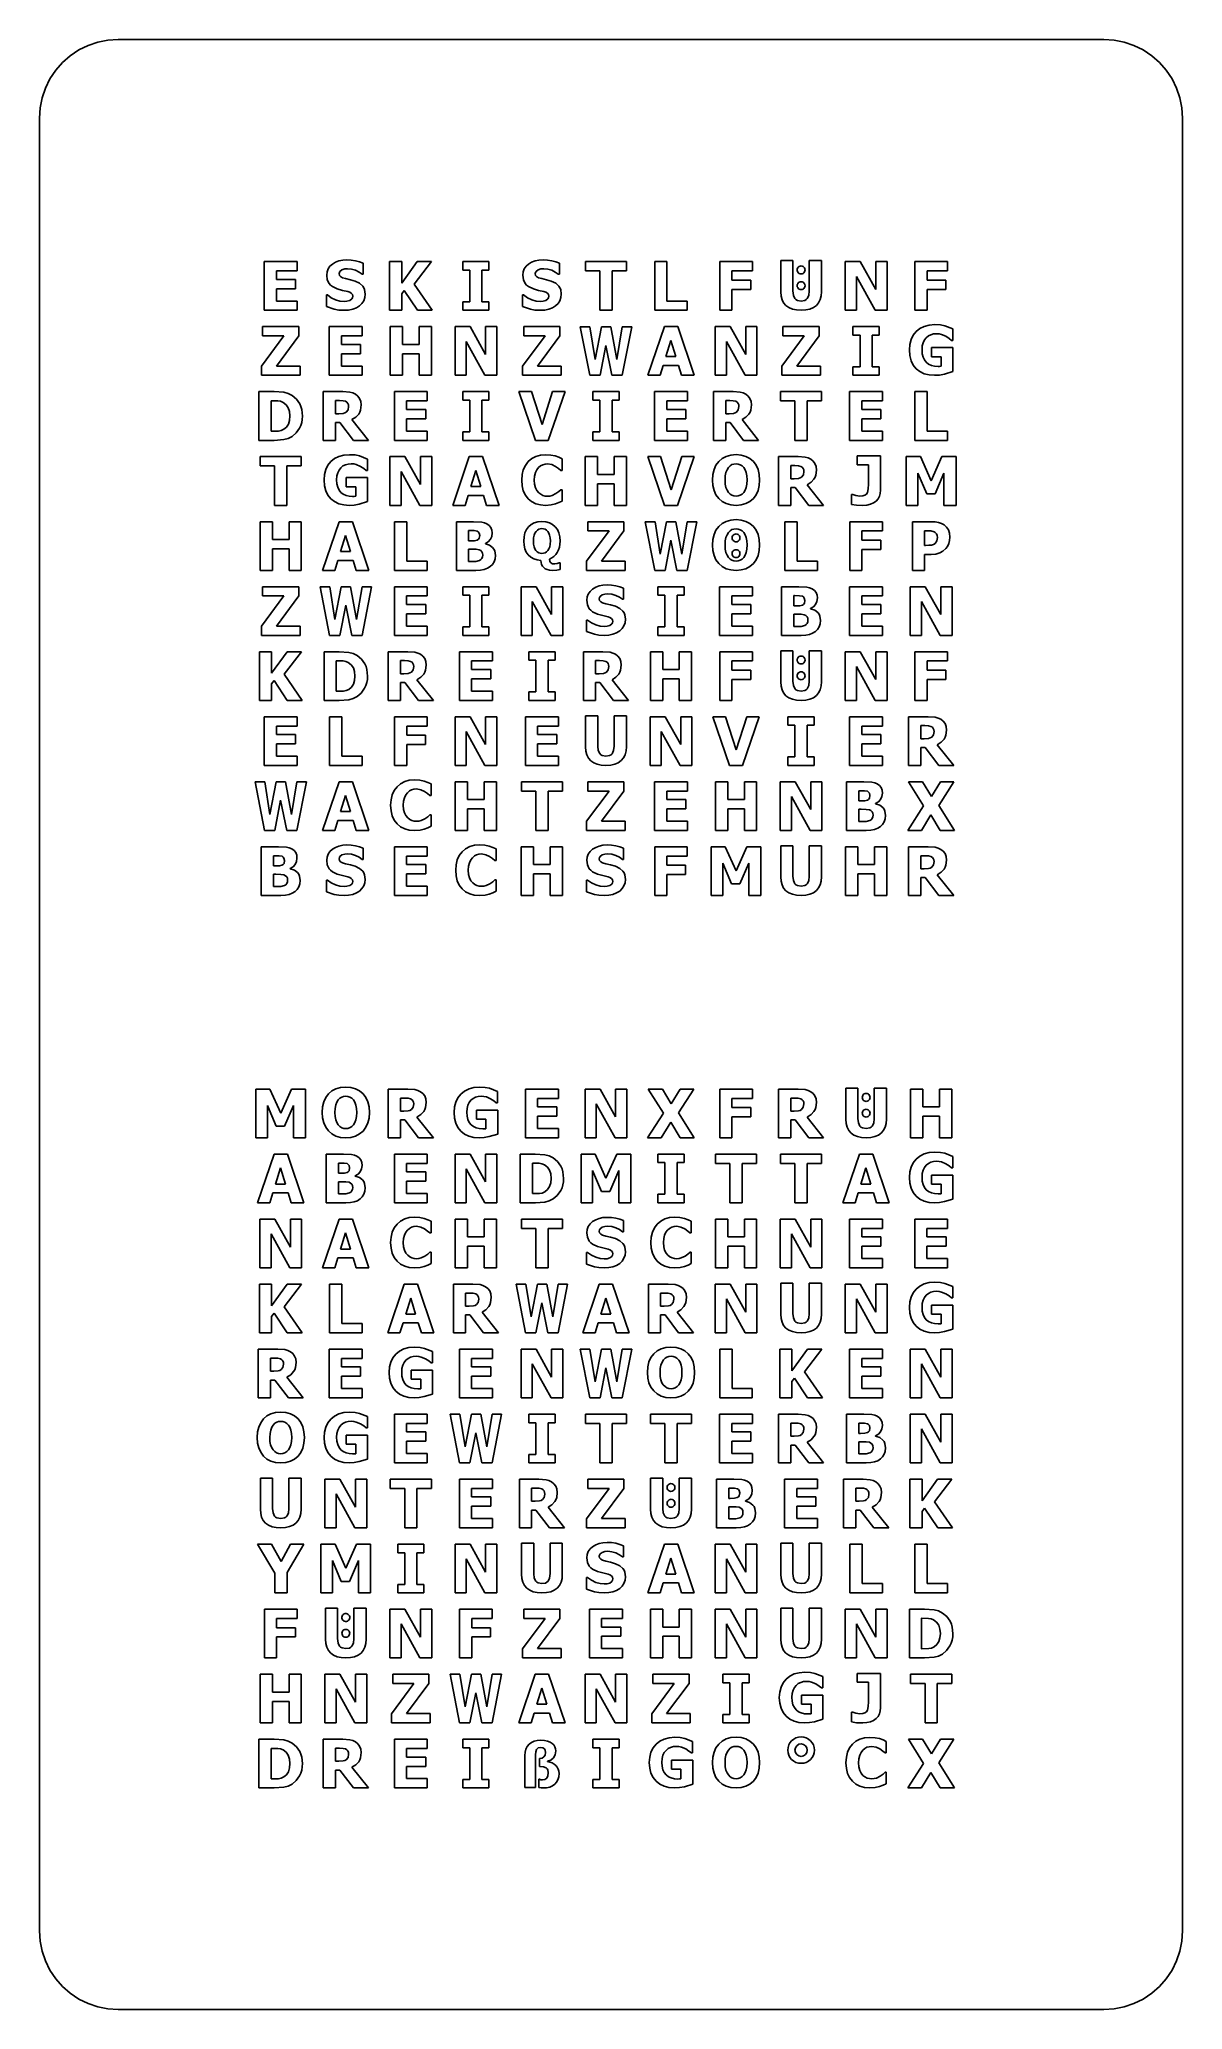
# Model space of a CAD drawing. Header units: metres. Extents: x -40 to 250, y -40 to 460.
import ezdxf

# ---------------------------------------------------------------- set-up
doc = ezdxf.new("R2010")
doc.units = ezdxf.units.M

msp = doc.modelspace()

# ---------------------------------------------------------------- linework, layer by layer
at = {"layer": 'A'}
for p, q in [((114.35, 374.75), (118.53, 387.11)), ((118.53, 387.11), (121.92, 387.11)), ((121.92, 387.11), (126.09, 374.75)), ((120.18, 383.59), (118.92, 379.52)), ((121.44, 379.52), (120.18, 383.59)), ((118.24, 377.27), (117.47, 374.75)), ((122.12, 377.27), (118.24, 377.27)), ((118.92, 379.52), (121.44, 379.52)), ((122.89, 374.75), (122.12, 377.27)), ((117.47, 374.75), (114.35, 374.75)), ((126.09, 374.75), (122.89, 374.75))]:
    msp.add_line(p, q, dxfattribs=at)
at = {"layer": 'A#1'}
for p, q in [((64.85, 341.75), (69.03, 354.11)), ((69.03, 354.11), (72.42, 354.11)), ((70.68, 350.59), (69.42, 346.52)), ((71.94, 346.52), (70.68, 350.59)), ((72.42, 354.11), (76.59, 341.75)), ((69.42, 346.52), (71.94, 346.52)), ((67.97, 341.75), (64.85, 341.75)), ((68.74, 344.27), (67.97, 341.75)), ((72.62, 344.27), (68.74, 344.27)), ((73.39, 341.75), (72.62, 344.27)), ((76.59, 341.75), (73.39, 341.75))]:
    msp.add_line(p, q, dxfattribs=at)
at = {"layer": 'A#10'}
for p, q in [((81.6, 32.75), (85.78, 45.11)), ((85.78, 45.11), (89.17, 45.11)), ((89.17, 45.11), (93.34, 32.75)), ((87.43, 41.59), (86.17, 37.52)), ((88.69, 37.52), (87.43, 41.59)), ((85.49, 35.27), (84.72, 32.75)), ((89.37, 35.27), (85.49, 35.27)), ((86.17, 37.52), (88.69, 37.52)), ((90.14, 32.75), (89.37, 35.27)), ((84.72, 32.75), (81.6, 32.75)), ((93.34, 32.75), (90.14, 32.75))]:
    msp.add_line(p, q, dxfattribs=at)
at = {"layer": 'A#2'}
for p, q in [((31.85, 325.25), (36.03, 337.61)), ((36.03, 337.61), (39.42, 337.61)), ((39.42, 337.61), (43.59, 325.25)), ((37.68, 334.09), (36.42, 330.02)), ((36.42, 330.02), (38.94, 330.02)), ((38.94, 330.02), (37.68, 334.09)), ((34.97, 325.25), (31.85, 325.25)), ((35.74, 327.77), (34.97, 325.25)), ((39.62, 327.77), (35.74, 327.77)), ((40.39, 325.25), (39.62, 327.77)), ((43.59, 325.25), (40.39, 325.25))]:
    msp.add_line(p, q, dxfattribs=at)
at = {"layer": 'A#3'}
for p, q in [((31.85, 259.25), (36.03, 271.61)), ((36.03, 271.61), (39.42, 271.61)), ((39.42, 271.61), (43.59, 259.25)), ((37.68, 268.09), (36.42, 264.02)), ((38.94, 264.02), (37.68, 268.09)), ((35.74, 261.77), (34.97, 259.25)), ((39.62, 261.77), (35.74, 261.77)), ((36.42, 264.02), (38.94, 264.02)), ((40.39, 259.25), (39.62, 261.77)), ((34.97, 259.25), (31.85, 259.25)), ((43.59, 259.25), (40.39, 259.25))]:
    msp.add_line(p, q, dxfattribs=at)
at = {"layer": 'A#4'}
for p, q in [((15.35, 164.75), (19.53, 177.11)), ((19.53, 177.11), (22.92, 177.11)), ((22.92, 177.11), (27.09, 164.75)), ((21.18, 173.59), (19.92, 169.52)), ((22.44, 169.52), (21.18, 173.59)), ((19.24, 167.27), (18.47, 164.75)), ((23.12, 167.27), (19.24, 167.27)), ((19.92, 169.52), (22.44, 169.52)), ((23.89, 164.75), (23.12, 167.27)), ((18.47, 164.75), (15.35, 164.75)), ((27.09, 164.75), (23.89, 164.75))]:
    msp.add_line(p, q, dxfattribs=at)
at = {"layer": 'A#5'}
for p, q in [((163.85, 164.75), (168.03, 177.11)), ((168.03, 177.11), (171.42, 177.11)), ((171.42, 177.11), (175.59, 164.75)), ((169.68, 173.59), (168.42, 169.52)), ((170.94, 169.52), (169.68, 173.59)), ((167.74, 167.27), (166.97, 164.75)), ((171.62, 167.27), (167.74, 167.27)), ((168.42, 169.52), (170.94, 169.52)), ((172.39, 164.75), (171.62, 167.27)), ((166.97, 164.75), (163.85, 164.75)), ((175.59, 164.75), (172.39, 164.75))]:
    msp.add_line(p, q, dxfattribs=at)
at = {"layer": 'A#6'}
for p, q in [((31.85, 148.25), (36.03, 160.61)), ((36.03, 160.61), (39.42, 160.61)), ((39.42, 160.61), (43.59, 148.25)), ((37.68, 157.09), (36.42, 153.02)), ((38.94, 153.02), (37.68, 157.09)), ((35.74, 150.77), (34.97, 148.25)), ((39.62, 150.77), (35.74, 150.77)), ((36.42, 153.02), (38.94, 153.02)), ((40.39, 148.25), (39.62, 150.77)), ((34.97, 148.25), (31.85, 148.25)), ((43.59, 148.25), (40.39, 148.25))]:
    msp.add_line(p, q, dxfattribs=at)
at = {"layer": 'A#7'}
for p, q in [((48.35, 131.75), (52.53, 144.11)), ((52.53, 144.11), (55.92, 144.11)), ((54.18, 140.59), (52.92, 136.52)), ((55.44, 136.52), (54.18, 140.59)), ((55.92, 144.11), (60.09, 131.75)), ((52.92, 136.52), (55.44, 136.52)), ((51.47, 131.75), (48.35, 131.75)), ((52.24, 134.27), (51.47, 131.75)), ((56.12, 134.27), (52.24, 134.27)), ((56.89, 131.75), (56.12, 134.27)), ((60.09, 131.75), (56.89, 131.75))]:
    msp.add_line(p, q, dxfattribs=at)
at = {"layer": 'A#8'}
for p, q in [((97.85, 131.75), (102.03, 144.11)), ((102.03, 144.11), (105.42, 144.11)), ((103.68, 140.59), (102.42, 136.52)), ((104.94, 136.52), (103.68, 140.59)), ((105.42, 144.11), (109.59, 131.75)), ((102.42, 136.52), (104.94, 136.52)), ((100.97, 131.75), (97.85, 131.75)), ((101.74, 134.27), (100.97, 131.75)), ((105.62, 134.27), (101.74, 134.27)), ((106.39, 131.75), (105.62, 134.27)), ((109.59, 131.75), (106.39, 131.75))]:
    msp.add_line(p, q, dxfattribs=at)
at = {"layer": 'A#9'}
for p, q in [((114.35, 65.75), (118.53, 78.11)), ((118.53, 78.11), (121.92, 78.11)), ((121.92, 78.11), (126.09, 65.75)), ((120.18, 74.59), (118.92, 70.52)), ((118.92, 70.52), (121.44, 70.52)), ((121.44, 70.52), (120.18, 74.59)), ((117.47, 65.75), (114.35, 65.75)), ((118.24, 68.27), (117.47, 65.75)), ((122.12, 68.27), (118.24, 68.27)), ((122.89, 65.75), (122.12, 68.27)), ((126.09, 65.75), (122.89, 65.75))]:
    msp.add_line(p, q, dxfattribs=at)
at = {"layer": 'B'}
for p, q in [((65.78, 325.25), (65.78, 337.61)), ((65.78, 337.61), (70.14, 337.61)), ((69.08, 335.34), (68.87, 335.34)), ((68.87, 335.34), (68.87, 332.73)), ((70.33, 335.33), (69.08, 335.34)), ((70.14, 337.61), (72.21, 337.51)), ((71.06, 335.19), (70.33, 335.33)), ((71.34, 335), (71.06, 335.19)), ((71.54, 334.73), (71.34, 335)), ((72.21, 337.51), (72.89, 337.35)), ((72.89, 337.35), (73.52, 337.07)), ((73.52, 337.07), (74.1, 336.65)), ((74.1, 336.65), (74.52, 336.12)), ((74.52, 336.12), (74.76, 335.47)), ((74.76, 335.47), (74.84, 334.74)), ((68.87, 332.73), (69.26, 332.73)), ((69.44, 330.61), (68.87, 330.61)), ((68.87, 330.61), (68.87, 327.52)), ((69.26, 332.73), (70.37, 332.75)), ((70.76, 330.6), (69.44, 330.61)), ((70.37, 332.75), (71.03, 332.92)), ((71.54, 330.48), (70.76, 330.6)), ((71.03, 332.92), (71.35, 333.13)), ((71.35, 333.13), (71.55, 333.4)), ((71.69, 334.12), (71.54, 334.73)), ((71.95, 330.27), (71.54, 330.48)), ((71.55, 333.4), (71.69, 334.12)), ((72.24, 329.99), (71.95, 330.27)), ((73.85, 332.52), (73.14, 332.09)), ((73.14, 332.09), (73.14, 332.02)), ((73.14, 332.02), (74.17, 331.66)), ((74.39, 333.13), (73.85, 332.52)), ((74.17, 331.66), (74.98, 331.04)), ((74.73, 333.88), (74.39, 333.13)), ((74.84, 334.74), (74.73, 333.88)), ((74.98, 331.04), (75.28, 330.64)), ((75.28, 330.64), (75.49, 330.17)), ((75.49, 330.17), (75.67, 329.04)), ((70.73, 325.25), (65.78, 325.25)), ((68.87, 327.52), (69.03, 327.52)), ((69.03, 327.52), (70.71, 327.53)), ((70.71, 327.53), (71.66, 327.76)), ((71.9, 325.31), (70.73, 325.25)), ((71.66, 327.76), (72.02, 327.98)), ((72.85, 325.48), (71.9, 325.31)), ((72.02, 327.98), (72.27, 328.29)), ((72.41, 329.6), (72.24, 329.99)), ((72.27, 328.29), (72.42, 328.67)), ((72.47, 329.09), (72.41, 329.6)), ((72.42, 328.67), (72.47, 329.09)), ((73.65, 325.79), (72.85, 325.48)), ((74.38, 326.26), (73.65, 325.79)), ((74.91, 326.78), (74.38, 326.26)), ((75.32, 327.42), (74.91, 326.78)), ((75.58, 328.17), (75.32, 327.42)), ((75.67, 329.04), (75.58, 328.17))]:
    msp.add_line(p, q, dxfattribs=at)
at = {"layer": 'B#1'}
for p, q in [((148.28, 308.75), (148.28, 321.11)), ((148.28, 321.11), (152.65, 321.11)), ((152.65, 321.11), (154.71, 321.01)), ((154.71, 321.01), (155.39, 320.85)), ((155.39, 320.85), (156.03, 320.57)), ((156.03, 320.57), (156.61, 320.15)), ((156.61, 320.15), (157.02, 319.62)), ((151.59, 318.84), (151.37, 318.84)), ((151.37, 318.84), (151.37, 316.23)), ((151.37, 316.23), (151.76, 316.23)), ((152.84, 318.83), (151.59, 318.84)), ((151.76, 316.23), (152.88, 316.25)), ((153.56, 318.69), (152.84, 318.83)), ((152.88, 316.25), (153.54, 316.42)), ((153.54, 316.42), (153.85, 316.63)), ((153.84, 318.5), (153.56, 318.69)), ((154.04, 318.23), (153.84, 318.5)), ((153.85, 316.63), (154.05, 316.9)), ((154.19, 317.62), (154.04, 318.23)), ((154.05, 316.9), (154.19, 317.62)), ((156.36, 316.02), (155.65, 315.59)), ((155.65, 315.59), (155.65, 315.52)), ((155.65, 315.52), (156.68, 315.16)), ((156.9, 316.63), (156.36, 316.02)), ((156.68, 315.16), (157.48, 314.54)), ((157.24, 317.38), (156.9, 316.63)), ((157.02, 319.62), (157.27, 318.97)), ((157.35, 318.24), (157.24, 317.38)), ((157.27, 318.97), (157.35, 318.24)), ((151.94, 314.11), (151.37, 314.11)), ((151.37, 314.11), (151.37, 311.02)), ((151.37, 311.02), (151.54, 311.02)), ((151.54, 311.02), (153.21, 311.03)), ((153.27, 314.1), (151.94, 314.11)), ((153.21, 311.03), (154.16, 311.26)), ((154.04, 313.98), (153.27, 314.1)), ((154.45, 313.77), (154.04, 313.98)), ((154.16, 311.26), (154.53, 311.48)), ((154.74, 313.49), (154.45, 313.77)), ((154.53, 311.48), (154.78, 311.79)), ((154.92, 313.1), (154.74, 313.49)), ((154.78, 311.79), (154.93, 312.17)), ((154.97, 312.59), (154.92, 313.1)), ((154.93, 312.17), (154.97, 312.59)), ((157.41, 310.28), (156.88, 309.76)), ((157.82, 310.92), (157.41, 310.28)), ((157.48, 314.54), (157.78, 314.14)), ((157.78, 314.14), (158, 313.67)), ((158.08, 311.67), (157.82, 310.92)), ((158, 313.67), (158.17, 312.54)), ((158.17, 312.54), (158.08, 311.67)), ((153.23, 308.75), (148.28, 308.75)), ((154.4, 308.81), (153.23, 308.75)), ((155.35, 308.98), (154.4, 308.81)), ((156.15, 309.29), (155.35, 308.98)), ((156.88, 309.76), (156.15, 309.29))]:
    msp.add_line(p, q, dxfattribs=at)
at = {"layer": 'B#2'}
for p, q in [((164.78, 259.25), (164.78, 271.61)), ((164.78, 271.61), (169.14, 271.61)), ((169.14, 271.61), (171.21, 271.51)), ((171.21, 271.51), (171.89, 271.35)), ((171.89, 271.35), (172.52, 271.07)), ((172.52, 271.07), (173.1, 270.65)), ((173.1, 270.65), (173.52, 270.12)), ((173.52, 270.12), (173.76, 269.47)), ((168.08, 269.34), (167.87, 269.34)), ((167.87, 269.34), (167.87, 266.73)), ((167.87, 266.73), (168.26, 266.73)), ((169.33, 269.33), (168.08, 269.34)), ((168.26, 266.73), (169.37, 266.75)), ((170.06, 269.19), (169.33, 269.33)), ((169.37, 266.75), (170.03, 266.92)), ((170.03, 266.92), (170.35, 267.13)), ((170.34, 269), (170.06, 269.19)), ((170.54, 268.73), (170.34, 269)), ((170.35, 267.13), (170.55, 267.4)), ((170.69, 268.12), (170.54, 268.73)), ((170.55, 267.4), (170.69, 268.12)), ((172.85, 266.52), (172.14, 266.09)), ((172.14, 266.09), (172.14, 266.02)), ((172.14, 266.02), (173.17, 265.66)), ((173.39, 267.13), (172.85, 266.52)), ((173.17, 265.66), (173.98, 265.04)), ((173.73, 267.88), (173.39, 267.13)), ((173.84, 268.74), (173.73, 267.88)), ((173.76, 269.47), (173.84, 268.74)), ((173.98, 265.04), (174.28, 264.64)), ((168.44, 264.61), (167.87, 264.61)), ((167.87, 264.61), (167.87, 261.52)), ((167.87, 261.52), (168.03, 261.52)), ((168.03, 261.52), (169.71, 261.53)), ((169.76, 264.6), (168.44, 264.61)), ((169.71, 261.53), (170.66, 261.76)), ((170.54, 264.48), (169.76, 264.6)), ((170.95, 264.27), (170.54, 264.48)), ((170.66, 261.76), (171.02, 261.98)), ((171.24, 263.99), (170.95, 264.27)), ((171.02, 261.98), (171.27, 262.29)), ((171.41, 263.6), (171.24, 263.99)), ((171.27, 262.29), (171.42, 262.67)), ((171.47, 263.09), (171.41, 263.6)), ((171.42, 262.67), (171.47, 263.09)), ((173.38, 260.26), (172.65, 259.79)), ((173.91, 260.78), (173.38, 260.26)), ((174.32, 261.42), (173.91, 260.78)), ((174.28, 264.64), (174.49, 264.17)), ((174.58, 262.17), (174.32, 261.42)), ((174.49, 264.17), (174.67, 263.04)), ((174.67, 263.04), (174.58, 262.17)), ((169.73, 259.25), (164.78, 259.25)), ((170.9, 259.31), (169.73, 259.25)), ((171.85, 259.48), (170.9, 259.31)), ((172.65, 259.79), (171.85, 259.48))]:
    msp.add_line(p, q, dxfattribs=at)
at = {"layer": 'B#3'}
for p, q in [((16.28, 242.75), (16.28, 255.11)), ((16.28, 255.11), (20.64, 255.11)), ((20.64, 255.11), (22.71, 255.01)), ((22.71, 255.01), (23.39, 254.85)), ((19.58, 252.84), (19.37, 252.84)), ((19.37, 252.84), (19.37, 250.23)), ((19.37, 250.23), (19.76, 250.23)), ((20.83, 252.83), (19.58, 252.84)), ((19.76, 250.23), (20.87, 250.25)), ((21.56, 252.69), (20.83, 252.83)), ((20.87, 250.25), (21.53, 250.42)), ((21.53, 250.42), (21.85, 250.63)), ((21.84, 252.5), (21.56, 252.69)), ((22.04, 252.23), (21.84, 252.5)), ((21.85, 250.63), (22.05, 250.9)), ((22.19, 251.62), (22.04, 252.23)), ((22.05, 250.9), (22.19, 251.62)), ((23.39, 254.85), (24.02, 254.57)), ((24.35, 250.02), (23.64, 249.59)), ((24.02, 254.57), (24.6, 254.15)), ((24.89, 250.63), (24.35, 250.02)), ((24.6, 254.15), (25.02, 253.62)), ((25.23, 251.38), (24.89, 250.63)), ((25.02, 253.62), (25.26, 252.97)), ((25.34, 252.24), (25.23, 251.38)), ((25.26, 252.97), (25.34, 252.24)), ((19.94, 248.11), (19.37, 248.11)), ((19.37, 248.11), (19.37, 245.02)), ((19.37, 245.02), (19.53, 245.02)), ((19.53, 245.02), (21.21, 245.03)), ((21.26, 248.1), (19.94, 248.11)), ((21.21, 245.03), (22.16, 245.26)), ((22.04, 247.98), (21.26, 248.1)), ((22.45, 247.77), (22.04, 247.98)), ((22.16, 245.26), (22.52, 245.48)), ((22.74, 247.49), (22.45, 247.77)), ((22.52, 245.48), (22.77, 245.79)), ((22.91, 247.1), (22.74, 247.49)), ((22.77, 245.79), (22.92, 246.17)), ((22.97, 246.59), (22.91, 247.1)), ((22.92, 246.17), (22.97, 246.59)), ((23.64, 249.59), (23.64, 249.52)), ((23.64, 249.52), (24.67, 249.16)), ((24.67, 249.16), (25.48, 248.54)), ((25.48, 248.54), (25.78, 248.14)), ((25.78, 248.14), (25.99, 247.67)), ((26.08, 245.67), (25.82, 244.92)), ((25.99, 247.67), (26.17, 246.54)), ((26.17, 246.54), (26.08, 245.67)), ((21.23, 242.75), (16.28, 242.75)), ((22.4, 242.81), (21.23, 242.75)), ((23.35, 242.98), (22.4, 242.81)), ((24.15, 243.29), (23.35, 242.98)), ((24.88, 243.76), (24.15, 243.29)), ((25.41, 244.28), (24.88, 243.76)), ((25.82, 244.92), (25.41, 244.28))]:
    msp.add_line(p, q, dxfattribs=at)
at = {"layer": 'B#4'}
for p, q in [((32.78, 164.75), (32.78, 177.11)), ((32.78, 177.11), (37.14, 177.11)), ((37.14, 177.11), (39.21, 177.01)), ((39.21, 177.01), (39.89, 176.85)), ((39.89, 176.85), (40.52, 176.57)), ((40.52, 176.57), (41.1, 176.15)), ((41.1, 176.15), (41.52, 175.62)), ((41.52, 175.62), (41.76, 174.97)), ((36.08, 174.84), (35.87, 174.84)), ((35.87, 174.84), (35.87, 172.23)), ((35.87, 172.23), (36.26, 172.23)), ((36.44, 170.11), (35.87, 170.11)), ((35.87, 170.11), (35.87, 167.02)), ((37.33, 174.83), (36.08, 174.84)), ((36.26, 172.23), (37.37, 172.25)), ((37.76, 170.1), (36.44, 170.11)), ((38.06, 174.69), (37.33, 174.83)), ((37.37, 172.25), (38.03, 172.42)), ((38.54, 169.98), (37.76, 170.1)), ((38.03, 172.42), (38.35, 172.63)), ((38.34, 174.5), (38.06, 174.69)), ((38.54, 174.23), (38.34, 174.5)), ((38.35, 172.63), (38.55, 172.9)), ((38.69, 173.62), (38.54, 174.23)), ((38.55, 172.9), (38.69, 173.62)), ((40.85, 172.02), (40.14, 171.59)), ((40.14, 171.59), (40.14, 171.52)), ((40.14, 171.52), (41.17, 171.16)), ((41.39, 172.63), (40.85, 172.02)), ((41.17, 171.16), (41.98, 170.54)), ((41.73, 173.38), (41.39, 172.63)), ((41.84, 174.24), (41.73, 173.38)), ((41.76, 174.97), (41.84, 174.24)), ((41.98, 170.54), (42.28, 170.14)), ((42.28, 170.14), (42.49, 169.67)), ((35.87, 167.02), (36.03, 167.02)), ((36.03, 167.02), (37.71, 167.03)), ((37.71, 167.03), (38.66, 167.26)), ((38.95, 169.77), (38.54, 169.98)), ((38.66, 167.26), (39.02, 167.48)), ((39.24, 169.49), (38.95, 169.77)), ((39.02, 167.48), (39.27, 167.79)), ((39.41, 169.1), (39.24, 169.49)), ((39.27, 167.79), (39.42, 168.17)), ((39.47, 168.59), (39.41, 169.1)), ((39.42, 168.17), (39.47, 168.59)), ((40.65, 165.29), (39.85, 164.98)), ((41.38, 165.76), (40.65, 165.29)), ((41.91, 166.28), (41.38, 165.76)), ((42.32, 166.92), (41.91, 166.28)), ((42.58, 167.67), (42.32, 166.92)), ((42.49, 169.67), (42.67, 168.54)), ((42.67, 168.54), (42.58, 167.67)), ((37.73, 164.75), (32.78, 164.75)), ((38.9, 164.81), (37.73, 164.75)), ((39.85, 164.98), (38.9, 164.81))]:
    msp.add_line(p, q, dxfattribs=at)
at = {"layer": 'B#5'}
for p, q in [((164.78, 98.75), (164.78, 111.11)), ((164.78, 111.11), (169.14, 111.11)), ((169.14, 111.11), (171.21, 111.01)), ((171.21, 111.01), (171.89, 110.85)), ((171.89, 110.85), (172.52, 110.57)), ((172.52, 110.57), (173.1, 110.15)), ((173.1, 110.15), (173.52, 109.62)), ((168.08, 108.84), (167.87, 108.84)), ((167.87, 108.84), (167.87, 106.23)), ((167.87, 106.23), (168.26, 106.23)), ((169.33, 108.83), (168.08, 108.84)), ((168.26, 106.23), (169.37, 106.25)), ((170.06, 108.69), (169.33, 108.83)), ((169.37, 106.25), (170.03, 106.42)), ((170.03, 106.42), (170.35, 106.63)), ((170.34, 108.5), (170.06, 108.69)), ((170.54, 108.23), (170.34, 108.5)), ((170.35, 106.63), (170.55, 106.9)), ((170.69, 107.62), (170.54, 108.23)), ((170.55, 106.9), (170.69, 107.62)), ((172.85, 106.02), (172.14, 105.59)), ((172.14, 105.59), (172.14, 105.52)), ((172.14, 105.52), (173.17, 105.16)), ((173.39, 106.63), (172.85, 106.02)), ((173.17, 105.16), (173.98, 104.54)), ((173.73, 107.38), (173.39, 106.63)), ((173.52, 109.62), (173.76, 108.97)), ((173.84, 108.24), (173.73, 107.38)), ((173.76, 108.97), (173.84, 108.24)), ((168.44, 104.11), (167.87, 104.11)), ((167.87, 104.11), (167.87, 101.02)), ((167.87, 101.02), (168.03, 101.02)), ((168.03, 101.02), (169.71, 101.03)), ((169.76, 104.1), (168.44, 104.11)), ((169.71, 101.03), (170.66, 101.26)), ((170.54, 103.98), (169.76, 104.1)), ((170.95, 103.77), (170.54, 103.98)), ((170.66, 101.26), (171.02, 101.48)), ((171.24, 103.49), (170.95, 103.77)), ((171.02, 101.48), (171.27, 101.79)), ((171.41, 103.1), (171.24, 103.49)), ((171.27, 101.79), (171.42, 102.17)), ((171.47, 102.59), (171.41, 103.1)), ((171.42, 102.17), (171.47, 102.59)), ((173.91, 100.28), (173.38, 99.76)), ((174.32, 100.92), (173.91, 100.28)), ((173.98, 104.54), (174.28, 104.14)), ((174.28, 104.14), (174.49, 103.67)), ((174.58, 101.67), (174.32, 100.92)), ((174.49, 103.67), (174.67, 102.54)), ((174.67, 102.54), (174.58, 101.67)), ((169.73, 98.75), (164.78, 98.75)), ((170.9, 98.81), (169.73, 98.75)), ((171.85, 98.98), (170.9, 98.81)), ((172.65, 99.29), (171.85, 98.98)), ((173.38, 99.76), (172.65, 99.29))]:
    msp.add_line(p, q, dxfattribs=at)
at = {"layer": 'B#6'}
for p, q in [((131.78, 82.25), (131.78, 94.61)), ((131.78, 94.61), (136.14, 94.61)), ((135.08, 92.34), (134.87, 92.34)), ((134.87, 92.34), (134.87, 89.73)), ((136.33, 92.33), (135.08, 92.34)), ((136.14, 94.61), (138.21, 94.51)), ((137.06, 92.19), (136.33, 92.33)), ((137.03, 89.92), (137.35, 90.13)), ((137.34, 92), (137.06, 92.19)), ((137.54, 91.73), (137.34, 92)), ((137.35, 90.13), (137.55, 90.4)), ((137.69, 91.12), (137.54, 91.73)), ((137.55, 90.4), (137.69, 91.12)), ((138.21, 94.51), (138.89, 94.35)), ((138.89, 94.35), (139.52, 94.07)), ((139.52, 94.07), (140.1, 93.65)), ((140.39, 90.13), (139.85, 89.52)), ((140.1, 93.65), (140.52, 93.12)), ((140.73, 90.88), (140.39, 90.13)), ((140.52, 93.12), (140.76, 92.47)), ((140.84, 91.74), (140.73, 90.88)), ((140.76, 92.47), (140.84, 91.74)), ((134.87, 89.73), (135.26, 89.73)), ((135.44, 87.61), (134.87, 87.61)), ((134.87, 87.61), (134.87, 84.52)), ((135.26, 89.73), (136.37, 89.75)), ((136.76, 87.6), (135.44, 87.61)), ((136.37, 89.75), (137.03, 89.92)), ((137.54, 87.48), (136.76, 87.6)), ((137.95, 87.27), (137.54, 87.48)), ((138.24, 86.99), (137.95, 87.27)), ((138.02, 84.98), (138.27, 85.29)), ((138.41, 86.6), (138.24, 86.99)), ((138.27, 85.29), (138.42, 85.67)), ((138.47, 86.09), (138.41, 86.6)), ((138.42, 85.67), (138.47, 86.09)), ((139.85, 89.52), (139.14, 89.09)), ((139.14, 89.09), (139.14, 89.02)), ((139.14, 89.02), (140.17, 88.66)), ((140.17, 88.66), (140.98, 88.04)), ((140.98, 88.04), (141.28, 87.64)), ((141.28, 87.64), (141.49, 87.17)), ((141.58, 85.17), (141.32, 84.42)), ((141.49, 87.17), (141.67, 86.04)), ((141.67, 86.04), (141.58, 85.17)), ((136.73, 82.25), (131.78, 82.25)), ((134.87, 84.52), (135.03, 84.52)), ((135.03, 84.52), (136.71, 84.53)), ((136.71, 84.53), (137.66, 84.76)), ((137.9, 82.31), (136.73, 82.25)), ((137.66, 84.76), (138.02, 84.98)), ((138.85, 82.48), (137.9, 82.31)), ((139.65, 82.79), (138.85, 82.48)), ((140.38, 83.26), (139.65, 82.79)), ((140.91, 83.78), (140.38, 83.26)), ((141.32, 84.42), (140.91, 83.78))]:
    msp.add_line(p, q, dxfattribs=at)
at = {"layer": 'C'}
for p, q in [((82.45, 349.55), (82.76, 350.8)), ((82.76, 350.8), (83.27, 351.9)), ((83.27, 351.9), (83.99, 352.84)), ((83.99, 352.84), (84.88, 353.61)), ((84.88, 353.61), (85.91, 354.16)), ((85.85, 350.05), (85.63, 349.17)), ((86.19, 350.77), (85.85, 350.05)), ((85.91, 354.16), (87.09, 354.48)), ((86.61, 351.33), (86.19, 350.77)), ((87.13, 351.77), (86.61, 351.33)), ((87.09, 354.48), (88.41, 354.59)), ((87.67, 352.06), (87.13, 351.77)), ((88.26, 352.22), (87.67, 352.06)), ((88.91, 352.28), (88.26, 352.22)), ((88.41, 354.59), (89.74, 354.51)), ((89.99, 352.09), (88.91, 352.28)), ((89.74, 354.51), (90.87, 354.28)), ((90.94, 351.64), (89.99, 352.09)), ((90.87, 354.28), (91.79, 353.94)), ((91.71, 351.09), (90.94, 351.64)), ((92.28, 350.62), (91.71, 351.09)), ((91.79, 353.94), (92.59, 353.56)), ((92.59, 350.62), (92.28, 350.62)), ((92.59, 353.56), (92.59, 350.62)), ((82.35, 348.16), (82.45, 349.55)), ((82.45, 346.72), (82.35, 348.16)), ((82.76, 345.45), (82.45, 346.72)), ((83.27, 344.36), (82.76, 345.45)), ((85.63, 349.17), (85.55, 348.15)), ((85.55, 348.15), (85.63, 347.09)), ((85.63, 347.09), (85.86, 346.21)), ((85.86, 346.21), (86.22, 345.5)), ((86.22, 345.5), (86.67, 344.95)), ((91.03, 344.72), (91.76, 345.24)), ((91.76, 345.24), (92.31, 345.72)), ((92.31, 345.72), (92.59, 345.72)), ((92.59, 345.72), (92.59, 342.81)), ((83.98, 343.43), (83.27, 344.36)), ((84.87, 342.7), (83.98, 343.43)), ((85.91, 342.17), (84.87, 342.7)), ((87.08, 341.86), (85.91, 342.17)), ((86.67, 344.95), (87.18, 344.55)), ((88.4, 341.75), (87.08, 341.86)), ((87.18, 344.55), (87.74, 344.27)), ((87.74, 344.27), (88.33, 344.12)), ((88.33, 344.12), (88.92, 344.07)), ((89.8, 341.84), (88.4, 341.75)), ((88.92, 344.07), (89.52, 344.12)), ((89.52, 344.12), (90.09, 344.27)), ((90.88, 342.11), (89.8, 341.84)), ((90.09, 344.27), (91.03, 344.72)), ((91.8, 342.45), (90.88, 342.11)), ((92.59, 342.81), (91.8, 342.45))]:
    msp.add_line(p, q, dxfattribs=at)
at = {"layer": 'C#1'}
for p, q in [((50.02, 269.4), (50.74, 270.34)), ((50.74, 270.34), (51.63, 271.11)), ((51.63, 271.11), (52.66, 271.66)), ((52.66, 271.66), (53.84, 271.98)), ((53.84, 271.98), (55.16, 272.09)), ((55.16, 272.09), (56.49, 272.01)), ((56.49, 272.01), (57.62, 271.78)), ((57.62, 271.78), (58.54, 271.44)), ((58.54, 271.44), (59.34, 271.06)), ((59.34, 271.06), (59.34, 268.12)), ((49.1, 265.66), (49.2, 267.05)), ((49.2, 264.22), (49.1, 265.66)), ((49.2, 267.05), (49.51, 268.3)), ((49.51, 268.3), (50.02, 269.4)), ((52.38, 266.67), (52.3, 265.65)), ((52.3, 265.65), (52.38, 264.59)), ((52.6, 267.55), (52.38, 266.67)), ((52.94, 268.27), (52.6, 267.55)), ((53.36, 268.83), (52.94, 268.27)), ((53.88, 269.27), (53.36, 268.83)), ((54.42, 269.56), (53.88, 269.27)), ((55.01, 269.72), (54.42, 269.56)), ((55.66, 269.78), (55.01, 269.72)), ((56.74, 269.59), (55.66, 269.78)), ((57.69, 269.14), (56.74, 269.59)), ((58.46, 268.59), (57.69, 269.14)), ((59.03, 268.12), (58.46, 268.59)), ((59.34, 268.12), (59.03, 268.12)), ((49.51, 262.95), (49.2, 264.22)), ((50.02, 261.86), (49.51, 262.95)), ((50.73, 260.93), (50.02, 261.86)), ((51.62, 260.2), (50.73, 260.93)), ((52.66, 259.67), (51.62, 260.2)), ((52.38, 264.59), (52.61, 263.71)), ((52.61, 263.71), (52.97, 263)), ((52.97, 263), (53.42, 262.45)), ((53.42, 262.45), (53.93, 262.05)), ((53.93, 262.05), (54.49, 261.77)), ((54.49, 261.77), (55.08, 261.62)), ((55.08, 261.62), (55.67, 261.57)), ((55.67, 261.57), (56.27, 261.62)), ((56.27, 261.62), (56.84, 261.77)), ((56.84, 261.77), (57.78, 262.22)), ((57.78, 262.22), (58.51, 262.74)), ((58.51, 262.74), (59.06, 263.22)), ((59.34, 260.31), (58.55, 259.95)), ((59.06, 263.22), (59.34, 263.22)), ((59.34, 263.22), (59.34, 260.31)), ((53.83, 259.36), (52.66, 259.67)), ((55.15, 259.25), (53.83, 259.36)), ((56.55, 259.34), (55.15, 259.25)), ((57.63, 259.61), (56.55, 259.34)), ((58.55, 259.95), (57.63, 259.61))]:
    msp.add_line(p, q, dxfattribs=at)
at = {"layer": 'C#2'}
for p, q in [((68.13, 254.61), (69.16, 255.16)), ((69.16, 255.16), (70.34, 255.48)), ((70.34, 255.48), (71.66, 255.59)), ((71.66, 255.59), (72.99, 255.51)), ((72.99, 255.51), (74.12, 255.28)), ((74.12, 255.28), (75.04, 254.94)), ((65.6, 249.16), (65.7, 250.55)), ((65.7, 250.55), (66.01, 251.8)), ((66.01, 251.8), (66.52, 252.9)), ((66.52, 252.9), (67.24, 253.84)), ((67.24, 253.84), (68.13, 254.61)), ((68.88, 250.17), (68.8, 249.15)), ((69.1, 251.05), (68.88, 250.17)), ((69.44, 251.77), (69.1, 251.05)), ((69.86, 252.33), (69.44, 251.77)), ((70.38, 252.77), (69.86, 252.33)), ((70.92, 253.06), (70.38, 252.77)), ((71.51, 253.22), (70.92, 253.06)), ((72.16, 253.28), (71.51, 253.22)), ((73.24, 253.09), (72.16, 253.28)), ((74.19, 252.64), (73.24, 253.09)), ((74.96, 252.09), (74.19, 252.64)), ((75.53, 251.62), (74.96, 252.09)), ((75.04, 254.94), (75.84, 254.56)), ((75.84, 251.62), (75.53, 251.62)), ((75.84, 254.56), (75.84, 251.62)), ((65.7, 247.72), (65.6, 249.16)), ((66.01, 246.45), (65.7, 247.72)), ((66.52, 245.36), (66.01, 246.45)), ((67.23, 244.43), (66.52, 245.36)), ((68.8, 249.15), (68.88, 248.09)), ((68.88, 248.09), (69.11, 247.21)), ((69.11, 247.21), (69.47, 246.5)), ((69.47, 246.5), (69.92, 245.95)), ((69.92, 245.95), (70.43, 245.55)), ((70.43, 245.55), (70.99, 245.27)), ((70.99, 245.27), (71.58, 245.12)), ((71.58, 245.12), (72.17, 245.07)), ((72.17, 245.07), (72.77, 245.12)), ((72.77, 245.12), (73.34, 245.27)), ((73.34, 245.27), (74.28, 245.72)), ((74.28, 245.72), (75.01, 246.24)), ((75.01, 246.24), (75.56, 246.72)), ((75.56, 246.72), (75.84, 246.72)), ((75.84, 246.72), (75.84, 243.81)), ((68.12, 243.7), (67.23, 244.43)), ((69.16, 243.17), (68.12, 243.7)), ((70.33, 242.86), (69.16, 243.17)), ((71.65, 242.75), (70.33, 242.86)), ((73.05, 242.84), (71.65, 242.75)), ((74.13, 243.11), (73.05, 242.84)), ((75.05, 243.45), (74.13, 243.11)), ((75.84, 243.81), (75.05, 243.45))]:
    msp.add_line(p, q, dxfattribs=at)
at = {"layer": 'C#3'}
for p, q in [((50.74, 159.34), (51.63, 160.11)), ((51.63, 160.11), (52.66, 160.66)), ((52.66, 160.66), (53.84, 160.98)), ((53.84, 160.98), (55.16, 161.09)), ((55.16, 161.09), (56.49, 161.01)), ((56.49, 161.01), (57.62, 160.78)), ((57.62, 160.78), (58.54, 160.44)), ((58.54, 160.44), (59.34, 160.06)), ((59.34, 160.06), (59.34, 157.12)), ((49.1, 154.66), (49.2, 156.05)), ((49.2, 156.05), (49.51, 157.3)), ((49.51, 157.3), (50.02, 158.4)), ((50.02, 158.4), (50.74, 159.34)), ((52.38, 155.67), (52.3, 154.65)), ((52.6, 156.55), (52.38, 155.67)), ((52.94, 157.27), (52.6, 156.55)), ((53.36, 157.83), (52.94, 157.27)), ((53.88, 158.27), (53.36, 157.83)), ((54.42, 158.56), (53.88, 158.27)), ((55.01, 158.72), (54.42, 158.56)), ((55.66, 158.78), (55.01, 158.72)), ((56.74, 158.59), (55.66, 158.78)), ((57.69, 158.14), (56.74, 158.59)), ((58.46, 157.59), (57.69, 158.14)), ((59.03, 157.12), (58.46, 157.59)), ((59.34, 157.12), (59.03, 157.12)), ((49.2, 153.22), (49.1, 154.66)), ((49.51, 151.95), (49.2, 153.22)), ((50.02, 150.86), (49.51, 151.95)), ((50.73, 149.93), (50.02, 150.86)), ((52.3, 154.65), (52.38, 153.59)), ((52.38, 153.59), (52.61, 152.71)), ((52.61, 152.71), (52.97, 152)), ((52.97, 152), (53.42, 151.45)), ((53.42, 151.45), (53.93, 151.05)), ((53.93, 151.05), (54.49, 150.77)), ((54.49, 150.77), (55.08, 150.62)), ((55.08, 150.62), (55.67, 150.57)), ((55.67, 150.57), (56.27, 150.62)), ((56.27, 150.62), (56.84, 150.77)), ((56.84, 150.77), (57.78, 151.22)), ((57.78, 151.22), (58.51, 151.74)), ((58.51, 151.74), (59.06, 152.22)), ((59.06, 152.22), (59.34, 152.22)), ((59.34, 152.22), (59.34, 149.31)), ((51.62, 149.2), (50.73, 149.93)), ((52.66, 148.67), (51.62, 149.2)), ((53.83, 148.36), (52.66, 148.67)), ((55.15, 148.25), (53.83, 148.36)), ((56.55, 148.34), (55.15, 148.25)), ((57.63, 148.61), (56.55, 148.34)), ((58.55, 148.95), (57.63, 148.61)), ((59.34, 149.31), (58.55, 148.95))]:
    msp.add_line(p, q, dxfattribs=at)
at = {"layer": 'C#4'}
for p, q in [((116.74, 159.34), (117.63, 160.11)), ((117.63, 160.11), (118.66, 160.66)), ((118.66, 160.66), (119.84, 160.98)), ((119.84, 160.98), (121.16, 161.09)), ((121.16, 161.09), (122.49, 161.01)), ((122.49, 161.01), (123.62, 160.78)), ((123.62, 160.78), (124.54, 160.44)), ((124.54, 160.44), (125.34, 160.06)), ((125.34, 160.06), (125.34, 157.12)), ((115.1, 154.66), (115.2, 156.05)), ((115.2, 156.05), (115.51, 157.3)), ((115.51, 157.3), (116.02, 158.4)), ((116.02, 158.4), (116.74, 159.34)), ((118.38, 155.67), (118.3, 154.65)), ((118.6, 156.55), (118.38, 155.67)), ((118.94, 157.27), (118.6, 156.55)), ((119.36, 157.83), (118.94, 157.27)), ((119.88, 158.27), (119.36, 157.83)), ((120.42, 158.56), (119.88, 158.27)), ((121.01, 158.72), (120.42, 158.56)), ((121.66, 158.78), (121.01, 158.72)), ((122.74, 158.59), (121.66, 158.78)), ((123.69, 158.14), (122.74, 158.59)), ((124.46, 157.59), (123.69, 158.14)), ((125.03, 157.12), (124.46, 157.59)), ((125.34, 157.12), (125.03, 157.12)), ((115.2, 153.22), (115.1, 154.66)), ((115.51, 151.95), (115.2, 153.22)), ((116.02, 150.86), (115.51, 151.95)), ((116.73, 149.93), (116.02, 150.86)), ((118.3, 154.65), (118.38, 153.59)), ((118.38, 153.59), (118.61, 152.71)), ((118.61, 152.71), (118.97, 152)), ((118.97, 152), (119.42, 151.45)), ((119.42, 151.45), (119.93, 151.05)), ((119.93, 151.05), (120.49, 150.77)), ((120.49, 150.77), (121.08, 150.62)), ((121.08, 150.62), (121.67, 150.57)), ((121.67, 150.57), (122.27, 150.62)), ((122.27, 150.62), (122.84, 150.77)), ((122.84, 150.77), (123.78, 151.22)), ((123.78, 151.22), (124.51, 151.74)), ((124.51, 151.74), (125.06, 152.22)), ((125.06, 152.22), (125.34, 152.22)), ((125.34, 152.22), (125.34, 149.31)), ((117.62, 149.2), (116.73, 149.93)), ((118.66, 148.67), (117.62, 149.2)), ((119.83, 148.36), (118.66, 148.67)), ((121.15, 148.25), (119.83, 148.36)), ((122.55, 148.34), (121.15, 148.25)), ((123.63, 148.61), (122.55, 148.34)), ((124.55, 148.95), (123.63, 148.61)), ((125.34, 149.31), (124.55, 148.95))]:
    msp.add_line(p, q, dxfattribs=at)
at = {"layer": 'C#5'}
for p, q in [((164.7, 24.05), (165.01, 25.3)), ((165.01, 25.3), (165.52, 26.4)), ((165.52, 26.4), (166.24, 27.34)), ((166.24, 27.34), (167.13, 28.11)), ((167.13, 28.11), (168.16, 28.66)), ((168.44, 25.27), (168.1, 24.55)), ((168.16, 28.66), (169.34, 28.98)), ((168.86, 25.83), (168.44, 25.27)), ((169.38, 26.27), (168.86, 25.83)), ((169.34, 28.98), (170.66, 29.09)), ((169.92, 26.56), (169.38, 26.27)), ((170.51, 26.72), (169.92, 26.56)), ((171.16, 26.78), (170.51, 26.72)), ((170.66, 29.09), (171.99, 29.01)), ((172.24, 26.59), (171.16, 26.78)), ((171.99, 29.01), (173.12, 28.78)), ((173.19, 26.14), (172.24, 26.59)), ((173.12, 28.78), (174.04, 28.44)), ((173.96, 25.59), (173.19, 26.14)), ((174.53, 25.12), (173.96, 25.59)), ((174.04, 28.44), (174.84, 28.06)), ((174.84, 25.12), (174.53, 25.12)), ((174.84, 28.06), (174.84, 25.12)), ((164.6, 22.66), (164.7, 24.05)), ((164.7, 21.22), (164.6, 22.66)), ((165.01, 19.95), (164.7, 21.22)), ((167.88, 23.67), (167.8, 22.65)), ((167.8, 22.65), (167.88, 21.59)), ((168.1, 24.55), (167.88, 23.67)), ((167.88, 21.59), (168.11, 20.71)), ((168.11, 20.71), (168.47, 20)), ((168.47, 20), (168.92, 19.45)), ((174.01, 19.74), (174.56, 20.22)), ((174.56, 20.22), (174.84, 20.22)), ((174.84, 20.22), (174.84, 17.31)), ((165.52, 18.86), (165.01, 19.95)), ((166.23, 17.93), (165.52, 18.86)), ((167.12, 17.2), (166.23, 17.93)), ((168.16, 16.67), (167.12, 17.2)), ((169.33, 16.36), (168.16, 16.67)), ((168.92, 19.45), (169.43, 19.05)), ((170.65, 16.25), (169.33, 16.36)), ((169.43, 19.05), (169.99, 18.77)), ((169.99, 18.77), (170.58, 18.62)), ((170.58, 18.62), (171.17, 18.57)), ((172.05, 16.34), (170.65, 16.25)), ((171.17, 18.57), (171.77, 18.62)), ((171.77, 18.62), (172.34, 18.77)), ((173.13, 16.61), (172.05, 16.34)), ((172.34, 18.77), (173.28, 19.22)), ((174.05, 16.95), (173.13, 16.61)), ((173.28, 19.22), (174.01, 19.74)), ((174.84, 17.31), (174.05, 16.95))]:
    msp.add_line(p, q, dxfattribs=at)
at = {"layer": 'D'}
for p, q in [((15.7, 358.25), (15.7, 370.61)), ((15.7, 370.61), (19.54, 370.61)), ((19.54, 370.61), (21.98, 370.44)), ((21.98, 370.44), (23.08, 370.16)), ((23.08, 370.16), (24.11, 369.64)), ((18.86, 368.3), (18.81, 368.3)), ((18.81, 368.3), (18.81, 360.57)), ((20.52, 368.27), (18.86, 368.3)), ((21.2, 368.16), (20.52, 368.27)), ((21.84, 367.89), (21.2, 368.16)), ((22.6, 367.3), (21.84, 367.89)), ((23.14, 366.53), (22.6, 367.3)), ((23.45, 365.57), (23.14, 366.53)), ((23.55, 364.44), (23.45, 365.57)), ((24.11, 369.64), (25.2, 368.72)), ((25.2, 368.72), (26.04, 367.54)), ((26.04, 367.54), (26.35, 366.84)), ((26.35, 366.84), (26.57, 366.09)), ((26.57, 366.09), (26.74, 364.42)), ((18.81, 360.57), (18.86, 360.57)), ((18.86, 360.57), (20.63, 360.6)), ((20.63, 360.6), (21.33, 360.73)), ((21.33, 360.73), (21.99, 361.05)), ((21.99, 361.05), (22.67, 361.62)), ((22.67, 361.62), (23.16, 362.38)), ((23.16, 362.38), (23.45, 363.32)), ((23.45, 363.32), (23.55, 364.44)), ((25.13, 360.12), (24.08, 359.23)), ((25.99, 361.33), (25.13, 360.12)), ((26.32, 362.03), (25.99, 361.33)), ((26.55, 362.78), (26.32, 362.03)), ((26.69, 363.58), (26.55, 362.78)), ((26.74, 364.42), (26.69, 363.58)), ((19.57, 358.25), (15.7, 358.25)), ((21.98, 358.43), (19.57, 358.25)), ((23.07, 358.72), (21.98, 358.43)), ((24.08, 359.23), (23.07, 358.72))]:
    msp.add_line(p, q, dxfattribs=at)
at = {"layer": 'D#1'}
for p, q in [((32.2, 292.25), (32.2, 304.61)), ((32.2, 304.61), (36.04, 304.61)), ((35.36, 302.3), (35.31, 302.3)), ((35.31, 302.3), (35.31, 294.57)), ((37.02, 302.27), (35.36, 302.3)), ((36.04, 304.61), (38.48, 304.44)), ((37.7, 302.16), (37.02, 302.27)), ((38.34, 301.89), (37.7, 302.16)), ((39.1, 301.3), (38.34, 301.89)), ((38.48, 304.44), (39.58, 304.16)), ((39.64, 300.53), (39.1, 301.3)), ((39.58, 304.16), (40.61, 303.64)), ((39.95, 299.57), (39.64, 300.53)), ((40.61, 303.64), (41.7, 302.72)), ((41.7, 302.72), (42.54, 301.54)), ((42.54, 301.54), (42.85, 300.84)), ((42.85, 300.84), (43.07, 300.09)), ((43.07, 300.09), (43.24, 298.42)), ((37.83, 294.73), (38.49, 295.05)), ((38.49, 295.05), (39.17, 295.62)), ((39.17, 295.62), (39.66, 296.38)), ((39.66, 296.38), (39.95, 297.32)), ((40.05, 298.44), (39.95, 299.57)), ((39.95, 297.32), (40.05, 298.44)), ((42.49, 295.33), (41.63, 294.12)), ((42.82, 296.03), (42.49, 295.33)), ((43.05, 296.78), (42.82, 296.03)), ((43.19, 297.58), (43.05, 296.78)), ((43.24, 298.42), (43.19, 297.58)), ((36.07, 292.25), (32.2, 292.25)), ((35.31, 294.57), (35.36, 294.57)), ((35.36, 294.57), (37.13, 294.6)), ((38.48, 292.43), (36.07, 292.25)), ((37.13, 294.6), (37.83, 294.73)), ((39.57, 292.72), (38.48, 292.43)), ((40.58, 293.23), (39.57, 292.72)), ((41.63, 294.12), (40.58, 293.23))]:
    msp.add_line(p, q, dxfattribs=at)
at = {"layer": 'D#2'}
for p, q in [((81.95, 164.75), (81.95, 177.11)), ((81.95, 177.11), (85.79, 177.11)), ((85.79, 177.11), (88.23, 176.94)), ((88.23, 176.94), (89.33, 176.66)), ((89.33, 176.66), (90.36, 176.14)), ((90.36, 176.14), (91.45, 175.22)), ((91.45, 175.22), (92.29, 174.04)), ((85.11, 174.8), (85.06, 174.8)), ((85.06, 174.8), (85.06, 167.07)), ((86.77, 174.77), (85.11, 174.8)), ((87.45, 174.66), (86.77, 174.77)), ((88.09, 174.39), (87.45, 174.66)), ((88.85, 173.8), (88.09, 174.39)), ((89.39, 173.03), (88.85, 173.8)), ((89.7, 172.07), (89.39, 173.03)), ((89.8, 170.94), (89.7, 172.07)), ((89.7, 169.82), (89.8, 170.94)), ((92.29, 174.04), (92.6, 173.34)), ((92.6, 173.34), (92.82, 172.59)), ((92.94, 170.08), (92.8, 169.28)), ((92.82, 172.59), (92.99, 170.92)), ((92.99, 170.92), (92.94, 170.08)), ((85.06, 167.07), (85.11, 167.07)), ((85.11, 167.07), (86.88, 167.1)), ((86.88, 167.1), (87.58, 167.23)), ((87.58, 167.23), (88.24, 167.55)), ((89.32, 165.22), (88.23, 164.93)), ((88.24, 167.55), (88.92, 168.12)), ((88.92, 168.12), (89.41, 168.88)), ((90.33, 165.73), (89.32, 165.22)), ((89.41, 168.88), (89.7, 169.82)), ((91.38, 166.62), (90.33, 165.73)), ((92.24, 167.83), (91.38, 166.62)), ((92.57, 168.53), (92.24, 167.83)), ((92.8, 169.28), (92.57, 168.53)), ((85.82, 164.75), (81.95, 164.75)), ((88.23, 164.93), (85.82, 164.75))]:
    msp.add_line(p, q, dxfattribs=at)
at = {"layer": 'D#3'}
for p, q in [((180.7, 49.25), (180.7, 61.61)), ((180.7, 61.61), (184.54, 61.61)), ((184.54, 61.61), (186.98, 61.44)), ((186.98, 61.44), (188.08, 61.16)), ((188.08, 61.16), (189.11, 60.64)), ((189.11, 60.64), (190.2, 59.72)), ((183.86, 59.3), (183.81, 59.3)), ((183.81, 59.3), (183.81, 51.57)), ((185.52, 59.27), (183.86, 59.3)), ((186.2, 59.16), (185.52, 59.27)), ((186.84, 58.89), (186.2, 59.16)), ((187.6, 58.3), (186.84, 58.89)), ((188.14, 57.53), (187.6, 58.3)), ((188.45, 56.57), (188.14, 57.53)), ((188.55, 55.44), (188.45, 56.57)), ((188.45, 54.32), (188.55, 55.44)), ((190.2, 59.72), (191.04, 58.54)), ((191.04, 58.54), (191.35, 57.84)), ((191.35, 57.84), (191.57, 57.09)), ((191.57, 57.09), (191.74, 55.42)), ((191.74, 55.42), (191.69, 54.58)), ((183.81, 51.57), (183.86, 51.57)), ((183.86, 51.57), (185.63, 51.6)), ((185.63, 51.6), (186.33, 51.73)), ((186.33, 51.73), (186.99, 52.05)), ((186.99, 52.05), (187.67, 52.62)), ((187.67, 52.62), (188.16, 53.38)), ((189.08, 50.23), (188.07, 49.72)), ((188.16, 53.38), (188.45, 54.32)), ((190.13, 51.12), (189.08, 50.23)), ((190.99, 52.33), (190.13, 51.12)), ((191.32, 53.03), (190.99, 52.33)), ((191.55, 53.78), (191.32, 53.03)), ((191.69, 54.58), (191.55, 53.78)), ((184.57, 49.25), (180.7, 49.25)), ((186.98, 49.43), (184.57, 49.25)), ((188.07, 49.72), (186.98, 49.43))]:
    msp.add_line(p, q, dxfattribs=at)
at = {"layer": 'D#4'}
for p, q in [((15.7, 16.25), (15.7, 28.61)), ((15.7, 28.61), (19.54, 28.61)), ((18.86, 26.3), (18.81, 26.3)), ((18.81, 26.3), (18.81, 18.57)), ((20.52, 26.27), (18.86, 26.3)), ((19.54, 28.61), (21.98, 28.44)), ((21.2, 26.16), (20.52, 26.27)), ((21.84, 25.89), (21.2, 26.16)), ((22.6, 25.3), (21.84, 25.89)), ((21.98, 28.44), (23.08, 28.16)), ((23.14, 24.53), (22.6, 25.3)), ((23.08, 28.16), (24.11, 27.64)), ((24.11, 27.64), (25.2, 26.72)), ((25.2, 26.72), (26.04, 25.54)), ((26.04, 25.54), (26.35, 24.84)), ((22.67, 19.62), (23.16, 20.38)), ((23.45, 23.57), (23.14, 24.53)), ((23.16, 20.38), (23.45, 21.32)), ((23.55, 22.44), (23.45, 23.57)), ((23.45, 21.32), (23.55, 22.44)), ((26.32, 20.03), (25.99, 19.33)), ((26.55, 20.78), (26.32, 20.03)), ((26.35, 24.84), (26.57, 24.09)), ((26.69, 21.58), (26.55, 20.78)), ((26.57, 24.09), (26.74, 22.42)), ((26.74, 22.42), (26.69, 21.58)), ((19.57, 16.25), (15.7, 16.25)), ((18.81, 18.57), (18.86, 18.57)), ((18.86, 18.57), (20.63, 18.6)), ((21.98, 16.43), (19.57, 16.25)), ((20.63, 18.6), (21.33, 18.73)), ((21.33, 18.73), (21.99, 19.05)), ((23.07, 16.72), (21.98, 16.43)), ((21.99, 19.05), (22.67, 19.62)), ((24.08, 17.23), (23.07, 16.72)), ((25.13, 18.12), (24.08, 17.23)), ((25.99, 19.33), (25.13, 18.12))]:
    msp.add_line(p, q, dxfattribs=at)
at = {"layer": 'E'}
for p, q in [((17.04, 391.25), (17.04, 403.61)), ((17.04, 403.61), (25.4, 403.61)), ((25.4, 401.25), (20.13, 401.25)), ((20.13, 401.25), (20.13, 399.09)), ((25.4, 403.61), (25.4, 401.25)), ((20.13, 399.09), (24.99, 399.09)), ((24.99, 396.73), (20.13, 396.73)), ((20.13, 396.73), (20.13, 393.61)), ((24.99, 399.09), (24.99, 396.73)), ((25.4, 391.25), (17.04, 391.25)), ((20.13, 393.61), (25.4, 393.61)), ((25.4, 393.61), (25.4, 391.25))]:
    msp.add_line(p, q, dxfattribs=at)
at = {"layer": 'E#1'}
for p, q in [((33.54, 374.75), (33.54, 387.11)), ((33.54, 387.11), (41.9, 387.11)), ((41.9, 387.11), (41.9, 384.75)), ((41.9, 384.75), (36.63, 384.75)), ((36.63, 384.75), (36.63, 382.59)), ((36.63, 382.59), (41.49, 382.59)), ((41.49, 380.23), (36.63, 380.23)), ((36.63, 380.23), (36.63, 377.11)), ((41.49, 382.59), (41.49, 380.23)), ((36.63, 377.11), (41.9, 377.11)), ((41.9, 377.11), (41.9, 374.75)), ((41.9, 374.75), (33.54, 374.75))]:
    msp.add_line(p, q, dxfattribs=at)
at = {"layer": 'E#10'}
for p, q in [((83.29, 275.75), (83.29, 288.11)), ((83.29, 288.11), (91.65, 288.11)), ((91.65, 285.75), (86.38, 285.75)), ((86.38, 285.75), (86.38, 283.59)), ((91.65, 288.11), (91.65, 285.75)), ((86.38, 283.59), (91.24, 283.59)), ((91.24, 281.23), (86.38, 281.23)), ((86.38, 281.23), (86.38, 278.11)), ((91.24, 283.59), (91.24, 281.23)), ((91.65, 275.75), (83.29, 275.75)), ((86.38, 278.11), (91.65, 278.11)), ((91.65, 278.11), (91.65, 275.75))]:
    msp.add_line(p, q, dxfattribs=at)
at = {"layer": 'E#11'}
for p, q in [((165.54, 275.75), (165.54, 288.11)), ((165.54, 288.11), (173.9, 288.11)), ((173.9, 285.75), (168.63, 285.75)), ((168.63, 285.75), (168.63, 283.59)), ((173.9, 288.11), (173.9, 285.75)), ((168.63, 283.59), (173.49, 283.59)), ((173.49, 281.23), (168.63, 281.23)), ((168.63, 281.23), (168.63, 278.11)), ((173.49, 283.59), (173.49, 281.23)), ((173.9, 275.75), (165.54, 275.75)), ((168.63, 278.11), (173.9, 278.11)), ((173.9, 278.11), (173.9, 275.75))]:
    msp.add_line(p, q, dxfattribs=at)
at = {"layer": 'E#12'}
for p, q in [((116.04, 259.25), (116.04, 271.61)), ((116.04, 271.61), (124.4, 271.61)), ((124.4, 271.61), (124.4, 269.25)), ((124.4, 269.25), (119.13, 269.25)), ((119.13, 269.25), (119.13, 267.09)), ((119.13, 267.09), (123.99, 267.09)), ((123.99, 267.09), (123.99, 264.73)), ((123.99, 264.73), (119.13, 264.73)), ((119.13, 264.73), (119.13, 261.61)), ((119.13, 261.61), (124.4, 261.61)), ((124.4, 261.61), (124.4, 259.25)), ((124.4, 259.25), (116.04, 259.25))]:
    msp.add_line(p, q, dxfattribs=at)
at = {"layer": 'E#13'}
for p, q in [((50.04, 242.75), (50.04, 255.11)), ((50.04, 255.11), (58.4, 255.11)), ((58.4, 255.11), (58.4, 252.75)), ((58.4, 252.75), (53.13, 252.75)), ((53.13, 252.75), (53.13, 250.59)), ((53.13, 250.59), (57.99, 250.59)), ((57.99, 250.59), (57.99, 248.23)), ((57.99, 248.23), (53.13, 248.23)), ((53.13, 248.23), (53.13, 245.11)), ((53.13, 245.11), (58.4, 245.11)), ((58.4, 245.11), (58.4, 242.75)), ((58.4, 242.75), (50.04, 242.75))]:
    msp.add_line(p, q, dxfattribs=at)
at = {"layer": 'E#14'}
for p, q in [((83.29, 181.25), (83.29, 193.61)), ((83.29, 193.61), (91.65, 193.61)), ((91.65, 191.25), (86.38, 191.25)), ((86.38, 191.25), (86.38, 189.09)), ((91.65, 193.61), (91.65, 191.25)), ((86.38, 189.09), (91.24, 189.09)), ((91.24, 186.73), (86.38, 186.73)), ((86.38, 186.73), (86.38, 183.61)), ((91.24, 189.09), (91.24, 186.73)), ((91.65, 181.25), (83.29, 181.25)), ((86.38, 183.61), (91.65, 183.61)), ((91.65, 183.61), (91.65, 181.25))]:
    msp.add_line(p, q, dxfattribs=at)
at = {"layer": 'E#15'}
for p, q in [((50.04, 164.75), (50.04, 177.11)), ((50.04, 177.11), (58.4, 177.11)), ((58.4, 177.11), (58.4, 174.75)), ((58.4, 174.75), (53.13, 174.75)), ((53.13, 174.75), (53.13, 172.59)), ((53.13, 172.59), (57.99, 172.59)), ((57.99, 170.23), (53.13, 170.23)), ((53.13, 170.23), (53.13, 167.11)), ((57.99, 172.59), (57.99, 170.23)), ((53.13, 167.11), (58.4, 167.11)), ((58.4, 167.11), (58.4, 164.75)), ((58.4, 164.75), (50.04, 164.75))]:
    msp.add_line(p, q, dxfattribs=at)
at = {"layer": 'E#16'}
for p, q in [((165.54, 148.25), (165.54, 160.61)), ((165.54, 160.61), (173.9, 160.61)), ((173.9, 160.61), (173.9, 158.25)), ((173.9, 158.25), (168.63, 158.25)), ((168.63, 158.25), (168.63, 156.09)), ((168.63, 156.09), (173.49, 156.09)), ((173.49, 156.09), (173.49, 153.73)), ((173.49, 153.73), (168.63, 153.73)), ((168.63, 153.73), (168.63, 150.61)), ((168.63, 150.61), (173.9, 150.61)), ((173.9, 150.61), (173.9, 148.25)), ((173.9, 148.25), (165.54, 148.25))]:
    msp.add_line(p, q, dxfattribs=at)
at = {"layer": 'E#17'}
for p, q in [((182.04, 148.25), (182.04, 160.61)), ((182.04, 160.61), (190.4, 160.61)), ((190.4, 160.61), (190.4, 158.25)), ((190.4, 158.25), (185.13, 158.25)), ((185.13, 158.25), (185.13, 156.09)), ((185.13, 156.09), (189.99, 156.09)), ((189.99, 156.09), (189.99, 153.73)), ((189.99, 153.73), (185.13, 153.73)), ((185.13, 153.73), (185.13, 150.61)), ((185.13, 150.61), (190.4, 150.61)), ((190.4, 150.61), (190.4, 148.25)), ((190.4, 148.25), (182.04, 148.25))]:
    msp.add_line(p, q, dxfattribs=at)
at = {"layer": 'E#18'}
for p, q in [((33.54, 115.25), (33.54, 127.61)), ((33.54, 127.61), (41.9, 127.61)), ((41.9, 125.25), (36.63, 125.25)), ((36.63, 125.25), (36.63, 123.09)), ((41.9, 127.61), (41.9, 125.25)), ((36.63, 123.09), (41.49, 123.09)), ((41.49, 120.73), (36.63, 120.73)), ((36.63, 120.73), (36.63, 117.61)), ((41.49, 123.09), (41.49, 120.73)), ((41.9, 115.25), (33.54, 115.25)), ((36.63, 117.61), (41.9, 117.61)), ((41.9, 117.61), (41.9, 115.25))]:
    msp.add_line(p, q, dxfattribs=at)
at = {"layer": 'E#19'}
for p, q in [((66.54, 115.25), (66.54, 127.61)), ((66.54, 127.61), (74.9, 127.61)), ((74.9, 125.25), (69.63, 125.25)), ((69.63, 125.25), (69.63, 123.09)), ((74.9, 127.61), (74.9, 125.25)), ((69.63, 123.09), (74.49, 123.09)), ((74.49, 120.73), (69.63, 120.73)), ((69.63, 120.73), (69.63, 117.61)), ((74.49, 123.09), (74.49, 120.73)), ((74.9, 115.25), (66.54, 115.25)), ((69.63, 117.61), (74.9, 117.61)), ((74.9, 117.61), (74.9, 115.25))]:
    msp.add_line(p, q, dxfattribs=at)
at = {"layer": 'E#2'}
for p, q in [((50.04, 358.25), (50.04, 370.61)), ((50.04, 370.61), (58.4, 370.61)), ((58.4, 370.61), (58.4, 368.25)), ((58.4, 368.25), (53.13, 368.25)), ((53.13, 368.25), (53.13, 366.09)), ((53.13, 366.09), (57.99, 366.09)), ((57.99, 366.09), (57.99, 363.73)), ((57.99, 363.73), (53.13, 363.73)), ((53.13, 363.73), (53.13, 360.61)), ((53.13, 360.61), (58.4, 360.61)), ((58.4, 360.61), (58.4, 358.25)), ((58.4, 358.25), (50.04, 358.25))]:
    msp.add_line(p, q, dxfattribs=at)
at = {"layer": 'E#20'}
for p, q in [((165.54, 115.25), (165.54, 127.61)), ((165.54, 127.61), (173.9, 127.61)), ((173.9, 125.25), (168.63, 125.25)), ((168.63, 125.25), (168.63, 123.09)), ((173.9, 127.61), (173.9, 125.25)), ((168.63, 123.09), (173.49, 123.09)), ((173.49, 120.73), (168.63, 120.73)), ((168.63, 120.73), (168.63, 117.61)), ((173.49, 123.09), (173.49, 120.73)), ((173.9, 115.25), (165.54, 115.25)), ((168.63, 117.61), (173.9, 117.61)), ((173.9, 117.61), (173.9, 115.25))]:
    msp.add_line(p, q, dxfattribs=at)
at = {"layer": 'E#21'}
for p, q in [((50.04, 98.75), (50.04, 111.11)), ((50.04, 111.11), (58.4, 111.11)), ((58.4, 111.11), (58.4, 108.75)), ((58.4, 108.75), (53.13, 108.75)), ((53.13, 108.75), (53.13, 106.59)), ((53.13, 106.59), (57.99, 106.59)), ((57.99, 106.59), (57.99, 104.23)), ((57.99, 104.23), (53.13, 104.23)), ((53.13, 104.23), (53.13, 101.11)), ((53.13, 101.11), (58.4, 101.11)), ((58.4, 101.11), (58.4, 98.75)), ((58.4, 98.75), (50.04, 98.75))]:
    msp.add_line(p, q, dxfattribs=at)
at = {"layer": 'E#22'}
for p, q in [((132.54, 98.75), (132.54, 111.11)), ((132.54, 111.11), (140.9, 111.11)), ((140.9, 111.11), (140.9, 108.75)), ((140.9, 108.75), (135.63, 108.75)), ((135.63, 108.75), (135.63, 106.59)), ((135.63, 106.59), (140.49, 106.59)), ((140.49, 106.59), (140.49, 104.23)), ((140.49, 104.23), (135.63, 104.23)), ((135.63, 104.23), (135.63, 101.11)), ((135.63, 101.11), (140.9, 101.11)), ((140.9, 101.11), (140.9, 98.75)), ((140.9, 98.75), (132.54, 98.75))]:
    msp.add_line(p, q, dxfattribs=at)
at = {"layer": 'E#23'}
for p, q in [((66.54, 82.25), (66.54, 94.61)), ((66.54, 94.61), (74.9, 94.61)), ((74.9, 92.25), (69.63, 92.25)), ((69.63, 92.25), (69.63, 90.09)), ((69.63, 90.09), (74.49, 90.09)), ((74.49, 90.09), (74.49, 87.73)), ((74.9, 94.61), (74.9, 92.25)), ((74.49, 87.73), (69.63, 87.73)), ((69.63, 87.73), (69.63, 84.61)), ((74.9, 82.25), (66.54, 82.25)), ((69.63, 84.61), (74.9, 84.61)), ((74.9, 84.61), (74.9, 82.25))]:
    msp.add_line(p, q, dxfattribs=at)
at = {"layer": 'E#24'}
for p, q in [((149.04, 82.25), (149.04, 94.61)), ((149.04, 94.61), (157.4, 94.61)), ((157.4, 92.25), (152.13, 92.25)), ((152.13, 92.25), (152.13, 90.09)), ((152.13, 90.09), (156.99, 90.09)), ((156.99, 90.09), (156.99, 87.73)), ((157.4, 94.61), (157.4, 92.25)), ((156.99, 87.73), (152.13, 87.73)), ((152.13, 87.73), (152.13, 84.61)), ((157.4, 82.25), (149.04, 82.25)), ((152.13, 84.61), (157.4, 84.61)), ((157.4, 84.61), (157.4, 82.25))]:
    msp.add_line(p, q, dxfattribs=at)
at = {"layer": 'E#25'}
for p, q in [((99.54, 49.25), (99.54, 61.61)), ((99.54, 61.61), (107.9, 61.61)), ((107.9, 61.61), (107.9, 59.25)), ((107.9, 59.25), (102.63, 59.25)), ((102.63, 59.25), (102.63, 57.09)), ((102.63, 57.09), (107.49, 57.09)), ((107.49, 57.09), (107.49, 54.73)), ((107.49, 54.73), (102.63, 54.73)), ((102.63, 54.73), (102.63, 51.61)), ((102.63, 51.61), (107.9, 51.61)), ((107.9, 51.61), (107.9, 49.25)), ((107.9, 49.25), (99.54, 49.25))]:
    msp.add_line(p, q, dxfattribs=at)
at = {"layer": 'E#26'}
for p, q in [((50.04, 16.25), (50.04, 28.61)), ((50.04, 28.61), (58.4, 28.61)), ((58.4, 26.25), (53.13, 26.25)), ((53.13, 26.25), (53.13, 24.09)), ((58.4, 28.61), (58.4, 26.25)), ((53.13, 24.09), (57.99, 24.09)), ((57.99, 21.73), (53.13, 21.73)), ((53.13, 21.73), (53.13, 18.61)), ((57.99, 24.09), (57.99, 21.73)), ((58.4, 16.25), (50.04, 16.25)), ((53.13, 18.61), (58.4, 18.61)), ((58.4, 18.61), (58.4, 16.25))]:
    msp.add_line(p, q, dxfattribs=at)
at = {"layer": 'E#3'}
for p, q in [((116.04, 358.25), (116.04, 370.61)), ((116.04, 370.61), (124.4, 370.61)), ((124.4, 370.61), (124.4, 368.25)), ((124.4, 368.25), (119.13, 368.25)), ((119.13, 368.25), (119.13, 366.09)), ((119.13, 366.09), (123.99, 366.09)), ((123.99, 366.09), (123.99, 363.73)), ((123.99, 363.73), (119.13, 363.73)), ((119.13, 363.73), (119.13, 360.61)), ((119.13, 360.61), (124.4, 360.61)), ((124.4, 360.61), (124.4, 358.25)), ((124.4, 358.25), (116.04, 358.25))]:
    msp.add_line(p, q, dxfattribs=at)
at = {"layer": 'E#4'}
for p, q in [((165.54, 358.25), (165.54, 370.61)), ((165.54, 370.61), (173.9, 370.61)), ((173.9, 370.61), (173.9, 368.25)), ((173.9, 368.25), (168.63, 368.25)), ((168.63, 368.25), (168.63, 366.09)), ((168.63, 366.09), (173.49, 366.09)), ((173.49, 366.09), (173.49, 363.73)), ((173.49, 363.73), (168.63, 363.73)), ((168.63, 363.73), (168.63, 360.61)), ((168.63, 360.61), (173.9, 360.61)), ((173.9, 360.61), (173.9, 358.25)), ((173.9, 358.25), (165.54, 358.25))]:
    msp.add_line(p, q, dxfattribs=at)
at = {"layer": 'E#5'}
for p, q in [((50.04, 308.75), (50.04, 321.11)), ((50.04, 321.11), (58.4, 321.11)), ((58.4, 321.11), (58.4, 318.75)), ((58.4, 318.75), (53.13, 318.75)), ((53.13, 318.75), (53.13, 316.59)), ((53.13, 316.59), (57.99, 316.59)), ((57.99, 316.59), (57.99, 314.23)), ((57.99, 314.23), (53.13, 314.23)), ((53.13, 314.23), (53.13, 311.11)), ((53.13, 311.11), (58.4, 311.11)), ((58.4, 311.11), (58.4, 308.75)), ((58.4, 308.75), (50.04, 308.75))]:
    msp.add_line(p, q, dxfattribs=at)
at = {"layer": 'E#6'}
for p, q in [((132.54, 308.75), (132.54, 321.11)), ((132.54, 321.11), (140.9, 321.11)), ((140.9, 321.11), (140.9, 318.75)), ((140.9, 318.75), (135.63, 318.75)), ((135.63, 318.75), (135.63, 316.59)), ((135.63, 316.59), (140.49, 316.59)), ((140.49, 316.59), (140.49, 314.23)), ((140.49, 314.23), (135.63, 314.23)), ((135.63, 314.23), (135.63, 311.11)), ((135.63, 311.11), (140.9, 311.11)), ((140.9, 311.11), (140.9, 308.75)), ((140.9, 308.75), (132.54, 308.75))]:
    msp.add_line(p, q, dxfattribs=at)
at = {"layer": 'E#7'}
for p, q in [((165.54, 308.75), (165.54, 321.11)), ((165.54, 321.11), (173.9, 321.11)), ((173.9, 321.11), (173.9, 318.75)), ((173.9, 318.75), (168.63, 318.75)), ((168.63, 318.75), (168.63, 316.59)), ((168.63, 316.59), (173.49, 316.59)), ((173.49, 316.59), (173.49, 314.23)), ((173.49, 314.23), (168.63, 314.23)), ((168.63, 314.23), (168.63, 311.11)), ((168.63, 311.11), (173.9, 311.11)), ((173.9, 311.11), (173.9, 308.75)), ((173.9, 308.75), (165.54, 308.75))]:
    msp.add_line(p, q, dxfattribs=at)
at = {"layer": 'E#8'}
for p, q in [((66.54, 292.25), (66.54, 304.61)), ((66.54, 304.61), (74.9, 304.61)), ((74.9, 302.25), (69.63, 302.25)), ((69.63, 302.25), (69.63, 300.09)), ((69.63, 300.09), (74.49, 300.09)), ((74.49, 300.09), (74.49, 297.73)), ((74.9, 304.61), (74.9, 302.25)), ((74.49, 297.73), (69.63, 297.73)), ((69.63, 297.73), (69.63, 294.61)), ((74.9, 292.25), (66.54, 292.25)), ((69.63, 294.61), (74.9, 294.61)), ((74.9, 294.61), (74.9, 292.25))]:
    msp.add_line(p, q, dxfattribs=at)
at = {"layer": 'E#9'}
for p, q in [((17.04, 275.75), (17.04, 288.11)), ((17.04, 288.11), (25.4, 288.11)), ((25.4, 285.75), (20.13, 285.75)), ((20.13, 285.75), (20.13, 283.59)), ((25.4, 288.11), (25.4, 285.75)), ((20.13, 283.59), (24.99, 283.59)), ((24.99, 281.23), (20.13, 281.23)), ((20.13, 281.23), (20.13, 278.11)), ((24.99, 283.59), (24.99, 281.23)), ((25.4, 275.75), (17.04, 275.75)), ((20.13, 278.11), (25.4, 278.11)), ((25.4, 278.11), (25.4, 275.75))]:
    msp.add_line(p, q, dxfattribs=at)
at = {"layer": 'F'}
for p, q in [((132.58, 391.25), (132.58, 403.61)), ((132.58, 403.61), (140.86, 403.61)), ((140.86, 401.25), (135.67, 401.25)), ((135.67, 401.25), (135.67, 398.92)), ((140.86, 403.61), (140.86, 401.25)), ((135.67, 398.92), (140.44, 398.92)), ((140.44, 396.56), (135.67, 396.56)), ((135.67, 396.56), (135.67, 391.25)), ((140.44, 398.92), (140.44, 396.56)), ((135.67, 391.25), (132.58, 391.25))]:
    msp.add_line(p, q, dxfattribs=at)
at = {"layer": 'F#10'}
for p, q in [((66.58, 49.25), (66.58, 61.61)), ((66.58, 61.61), (74.86, 61.61)), ((74.86, 61.61), (74.86, 59.25)), ((74.86, 59.25), (69.67, 59.25)), ((69.67, 59.25), (69.67, 56.92)), ((69.67, 56.92), (74.44, 56.92)), ((74.44, 56.92), (74.44, 54.56)), ((74.44, 54.56), (69.67, 54.56)), ((69.67, 54.56), (69.67, 49.25)), ((69.67, 49.25), (66.58, 49.25))]:
    msp.add_line(p, q, dxfattribs=at)
at = {"layer": 'F#2'}
for p, q in [((182.08, 391.25), (182.08, 403.61)), ((182.08, 403.61), (190.36, 403.61)), ((190.36, 401.25), (185.17, 401.25)), ((185.17, 401.25), (185.17, 398.92)), ((190.36, 403.61), (190.36, 401.25)), ((185.17, 398.92), (189.94, 398.92)), ((189.94, 396.56), (185.17, 396.56)), ((185.17, 396.56), (185.17, 391.25)), ((189.94, 398.92), (189.94, 396.56)), ((185.17, 391.25), (182.08, 391.25))]:
    msp.add_line(p, q, dxfattribs=at)
at = {"layer": 'F#3'}
for p, q in [((165.58, 325.25), (165.58, 337.61)), ((165.58, 337.61), (173.86, 337.61)), ((173.86, 335.25), (168.67, 335.25)), ((168.67, 335.25), (168.67, 332.92)), ((173.86, 337.61), (173.86, 335.25)), ((168.67, 332.92), (173.44, 332.92)), ((173.44, 330.56), (168.67, 330.56)), ((168.67, 330.56), (168.67, 325.25)), ((173.44, 332.92), (173.44, 330.56)), ((168.67, 325.25), (165.58, 325.25))]:
    msp.add_line(p, q, dxfattribs=at)
at = {"layer": 'F#4'}
for p, q in [((132.58, 292.25), (132.58, 304.61)), ((132.58, 304.61), (140.86, 304.61)), ((140.86, 302.25), (135.67, 302.25)), ((135.67, 302.25), (135.67, 299.92)), ((140.86, 304.61), (140.86, 302.25)), ((135.67, 299.92), (140.44, 299.92)), ((140.44, 297.56), (135.67, 297.56)), ((135.67, 297.56), (135.67, 292.25)), ((140.44, 299.92), (140.44, 297.56)), ((135.67, 292.25), (132.58, 292.25))]:
    msp.add_line(p, q, dxfattribs=at)
at = {"layer": 'F#5'}
for p, q in [((182.08, 292.25), (182.08, 304.61)), ((182.08, 304.61), (190.36, 304.61)), ((190.36, 302.25), (185.17, 302.25)), ((185.17, 302.25), (185.17, 299.92)), ((190.36, 304.61), (190.36, 302.25)), ((185.17, 299.92), (189.94, 299.92)), ((189.94, 297.56), (185.17, 297.56)), ((185.17, 297.56), (185.17, 292.25)), ((189.94, 299.92), (189.94, 297.56)), ((185.17, 292.25), (182.08, 292.25))]:
    msp.add_line(p, q, dxfattribs=at)
at = {"layer": 'F#6'}
for p, q in [((50.08, 275.75), (50.08, 288.11)), ((50.08, 288.11), (58.36, 288.11)), ((58.36, 285.75), (53.17, 285.75)), ((53.17, 285.75), (53.17, 283.42)), ((58.36, 288.11), (58.36, 285.75)), ((53.17, 283.42), (57.94, 283.42)), ((57.94, 281.06), (53.17, 281.06)), ((53.17, 281.06), (53.17, 275.75)), ((57.94, 283.42), (57.94, 281.06)), ((53.17, 275.75), (50.08, 275.75))]:
    msp.add_line(p, q, dxfattribs=at)
at = {"layer": 'F#7'}
for p, q in [((116.08, 242.75), (116.08, 255.11)), ((116.08, 255.11), (124.36, 255.11)), ((124.36, 255.11), (124.36, 252.75)), ((124.36, 252.75), (119.17, 252.75)), ((119.17, 252.75), (119.17, 250.42)), ((119.17, 250.42), (123.94, 250.42)), ((123.94, 250.42), (123.94, 248.06)), ((123.94, 248.06), (119.17, 248.06)), ((119.17, 248.06), (119.17, 242.75)), ((119.17, 242.75), (116.08, 242.75))]:
    msp.add_line(p, q, dxfattribs=at)
at = {"layer": 'F#8'}
for p, q in [((132.58, 181.25), (132.58, 193.61)), ((132.58, 193.61), (140.86, 193.61)), ((140.86, 191.25), (135.67, 191.25)), ((135.67, 191.25), (135.67, 188.92)), ((140.86, 193.61), (140.86, 191.25)), ((135.67, 188.92), (140.44, 188.92)), ((140.44, 186.56), (135.67, 186.56)), ((135.67, 186.56), (135.67, 181.25)), ((140.44, 188.92), (140.44, 186.56)), ((135.67, 181.25), (132.58, 181.25))]:
    msp.add_line(p, q, dxfattribs=at)
at = {"layer": 'F#9'}
for p, q in [((17.08, 49.25), (17.08, 61.61)), ((17.08, 61.61), (25.36, 61.61)), ((25.36, 61.61), (25.36, 59.25)), ((25.36, 59.25), (20.17, 59.25)), ((20.17, 59.25), (20.17, 56.92)), ((20.17, 56.92), (24.94, 56.92)), ((24.94, 56.92), (24.94, 54.56)), ((24.94, 54.56), (20.17, 54.56)), ((20.17, 54.56), (20.17, 49.25)), ((20.17, 49.25), (17.08, 49.25))]:
    msp.add_line(p, q, dxfattribs=at)
at = {"layer": 'G'}
for p, q in [((181.67, 384.91), (182.43, 385.86)), ((182.43, 385.86), (183.37, 386.62)), ((183.37, 386.62), (184.48, 387.17)), ((184.48, 387.17), (185.74, 387.5)), ((186.13, 385.05), (185.51, 384.74)), ((185.74, 387.5), (187.16, 387.61)), ((186.83, 385.24), (186.13, 385.05)), ((187.59, 385.3), (186.83, 385.24)), ((187.16, 387.61), (188.57, 387.54)), ((188.25, 385.25), (187.59, 385.3)), ((188.88, 385.11), (188.25, 385.25)), ((188.57, 387.54), (189.69, 387.31)), ((189.95, 384.65), (188.88, 385.11)), ((189.69, 387.31), (191.7, 386.51)), ((191.7, 386.51), (191.7, 383.62)), ((180.7, 381.2), (180.81, 382.58)), ((180.81, 379.74), (180.7, 381.2)), ((180.81, 382.58), (181.13, 383.82)), ((181.13, 383.82), (181.67, 384.91)), ((183.97, 382.2), (183.9, 381.25)), ((183.9, 381.25), (183.97, 380.24)), ((184.19, 383.03), (183.97, 382.2)), ((183.97, 380.24), (184.17, 379.37)), ((184.52, 383.72), (184.19, 383.03)), ((184.96, 384.29), (184.52, 383.72)), ((185.51, 384.74), (184.96, 384.29)), ((186.34, 379.48), (186.34, 381.8)), ((186.34, 381.8), (191.75, 381.8)), ((190.77, 384.11), (189.95, 384.65)), ((191.41, 383.62), (190.77, 384.11)), ((191.7, 383.62), (191.41, 383.62)), ((191.75, 381.8), (191.75, 375.71)), ((181.13, 378.46), (180.81, 379.74)), ((181.67, 377.36), (181.13, 378.46)), ((182.43, 376.43), (181.67, 377.36)), ((183.37, 375.7), (182.43, 376.43)), ((184.45, 375.17), (183.37, 375.7)), ((184.17, 379.37), (184.51, 378.64)), ((185.69, 374.86), (184.45, 375.17)), ((184.51, 378.64), (184.99, 378.05)), ((184.99, 378.05), (185.58, 377.6)), ((185.58, 377.6), (186.28, 377.28)), ((186.28, 377.28), (187.07, 377.09)), ((188.74, 379.48), (186.34, 379.48)), ((187.07, 377.09), (187.96, 377.02)), ((187.96, 377.02), (188.35, 377.03)), ((189.63, 375.07), (188.34, 374.83)), ((188.35, 377.03), (188.74, 377.06)), ((188.74, 377.06), (188.74, 379.48)), ((191.75, 375.71), (189.63, 375.07)), ((187.07, 374.75), (185.69, 374.86)), ((188.34, 374.83), (187.07, 374.75))]:
    msp.add_line(p, q, dxfattribs=at)
at = {"layer": 'G#1'}
for p, q in [((32.31, 349.58), (32.63, 350.82)), ((32.63, 350.82), (33.17, 351.91)), ((33.17, 351.91), (33.93, 352.86)), ((33.93, 352.86), (34.87, 353.62)), ((34.87, 353.62), (35.98, 354.17)), ((35.69, 350.03), (35.47, 349.2)), ((36.02, 350.72), (35.69, 350.03)), ((35.98, 354.17), (37.24, 354.5)), ((36.46, 351.29), (36.02, 350.72)), ((37.01, 351.74), (36.46, 351.29)), ((37.63, 352.05), (37.01, 351.74)), ((37.24, 354.5), (38.66, 354.61)), ((38.33, 352.24), (37.63, 352.05)), ((39.09, 352.3), (38.33, 352.24)), ((38.66, 354.61), (40.07, 354.54)), ((39.75, 352.25), (39.09, 352.3)), ((40.38, 352.11), (39.75, 352.25)), ((40.07, 354.54), (41.19, 354.31)), ((41.45, 351.65), (40.38, 352.11)), ((41.19, 354.31), (43.2, 353.51)), ((42.27, 351.11), (41.45, 351.65)), ((42.91, 350.62), (42.27, 351.11)), ((43.2, 350.62), (42.91, 350.62)), ((43.2, 353.51), (43.2, 350.62)), ((32.2, 348.2), (32.31, 349.58)), ((32.31, 346.74), (32.2, 348.2)), ((32.63, 345.46), (32.31, 346.74)), ((33.17, 344.36), (32.63, 345.46)), ((35.47, 349.2), (35.4, 348.25)), ((35.4, 348.25), (35.47, 347.24)), ((35.47, 347.24), (35.67, 346.37)), ((35.67, 346.37), (36.01, 345.64)), ((36.01, 345.64), (36.49, 345.05)), ((36.49, 345.05), (37.08, 344.6)), ((37.84, 346.48), (37.84, 348.8)), ((37.84, 348.8), (43.25, 348.8)), ((40.24, 346.48), (37.84, 346.48)), ((40.24, 344.06), (40.24, 346.48)), ((43.25, 348.8), (43.25, 342.71)), ((33.93, 343.43), (33.17, 344.36)), ((34.87, 342.7), (33.93, 343.43)), ((35.95, 342.17), (34.87, 342.7)), ((37.19, 341.86), (35.95, 342.17)), ((37.08, 344.6), (37.78, 344.28)), ((38.57, 341.75), (37.19, 341.86)), ((37.78, 344.28), (38.57, 344.09)), ((38.57, 344.09), (39.46, 344.02)), ((39.84, 341.83), (38.57, 341.75)), ((39.46, 344.02), (39.85, 344.03)), ((41.13, 342.07), (39.84, 341.83)), ((39.85, 344.03), (40.24, 344.06)), ((43.25, 342.71), (41.13, 342.07))]:
    msp.add_line(p, q, dxfattribs=at)
at = {"layer": 'G#2'}
for p, q in [((65.31, 189.08), (65.63, 190.32)), ((65.63, 190.32), (66.17, 191.41)), ((66.17, 191.41), (66.93, 192.36)), ((66.93, 192.36), (67.87, 193.12)), ((67.87, 193.12), (68.98, 193.67)), ((69.02, 190.22), (68.69, 189.53)), ((68.98, 193.67), (70.24, 194)), ((69.46, 190.79), (69.02, 190.22)), ((70.01, 191.24), (69.46, 190.79)), ((70.63, 191.55), (70.01, 191.24)), ((70.24, 194), (71.66, 194.11)), ((71.33, 191.74), (70.63, 191.55)), ((72.09, 191.8), (71.33, 191.74)), ((71.66, 194.11), (73.07, 194.04)), ((72.75, 191.75), (72.09, 191.8)), ((73.38, 191.61), (72.75, 191.75)), ((73.07, 194.04), (74.19, 193.81)), ((74.45, 191.15), (73.38, 191.61)), ((74.19, 193.81), (76.2, 193.01)), ((75.27, 190.61), (74.45, 191.15)), ((75.91, 190.12), (75.27, 190.61)), ((76.2, 190.12), (75.91, 190.12)), ((76.2, 193.01), (76.2, 190.12)), ((65.2, 187.7), (65.31, 189.08)), ((65.31, 186.24), (65.2, 187.7)), ((65.63, 184.96), (65.31, 186.24)), ((68.47, 188.7), (68.4, 187.75)), ((68.4, 187.75), (68.47, 186.74)), ((68.69, 189.53), (68.47, 188.7)), ((68.47, 186.74), (68.67, 185.87)), ((68.67, 185.87), (69.01, 185.14)), ((69.01, 185.14), (69.49, 184.55)), ((70.84, 185.98), (70.84, 188.3)), ((70.84, 188.3), (76.25, 188.3)), ((73.24, 185.98), (70.84, 185.98)), ((73.24, 183.56), (73.24, 185.98)), ((76.25, 188.3), (76.25, 182.21)), ((66.17, 183.86), (65.63, 184.96)), ((66.93, 182.93), (66.17, 183.86)), ((67.87, 182.2), (66.93, 182.93)), ((68.95, 181.67), (67.87, 182.2)), ((70.19, 181.36), (68.95, 181.67)), ((69.49, 184.55), (70.08, 184.1)), ((70.08, 184.1), (70.78, 183.78)), ((71.57, 181.25), (70.19, 181.36)), ((70.78, 183.78), (71.57, 183.59)), ((71.57, 183.59), (72.46, 183.52)), ((72.84, 181.33), (71.57, 181.25)), ((72.46, 183.52), (72.85, 183.53)), ((74.13, 181.57), (72.84, 181.33)), ((72.85, 183.53), (73.24, 183.56)), ((76.25, 182.21), (74.13, 181.57))]:
    msp.add_line(p, q, dxfattribs=at)
at = {"layer": 'G#3'}
for p, q in [((181.67, 174.91), (182.43, 175.86)), ((182.43, 175.86), (183.37, 176.62)), ((183.37, 176.62), (184.48, 177.17)), ((184.48, 177.17), (185.74, 177.5)), ((186.13, 175.05), (185.51, 174.74)), ((185.74, 177.5), (187.16, 177.61)), ((186.83, 175.24), (186.13, 175.05)), ((187.59, 175.3), (186.83, 175.24)), ((187.16, 177.61), (188.57, 177.54)), ((188.25, 175.25), (187.59, 175.3)), ((188.88, 175.11), (188.25, 175.25)), ((188.57, 177.54), (189.69, 177.31)), ((189.95, 174.65), (188.88, 175.11)), ((189.69, 177.31), (191.7, 176.51)), ((191.7, 176.51), (191.7, 173.62)), ((180.7, 171.2), (180.81, 172.58)), ((180.81, 169.74), (180.7, 171.2)), ((180.81, 172.58), (181.13, 173.82)), ((181.13, 173.82), (181.67, 174.91)), ((183.97, 172.2), (183.9, 171.25)), ((183.9, 171.25), (183.97, 170.24)), ((184.19, 173.03), (183.97, 172.2)), ((183.97, 170.24), (184.17, 169.37)), ((184.52, 173.72), (184.19, 173.03)), ((184.96, 174.29), (184.52, 173.72)), ((185.51, 174.74), (184.96, 174.29)), ((186.34, 169.48), (186.34, 171.8)), ((186.34, 171.8), (191.75, 171.8)), ((190.77, 174.11), (189.95, 174.65)), ((191.41, 173.62), (190.77, 174.11)), ((191.7, 173.62), (191.41, 173.62)), ((191.75, 171.8), (191.75, 165.71)), ((181.13, 168.46), (180.81, 169.74)), ((181.67, 167.36), (181.13, 168.46)), ((182.43, 166.43), (181.67, 167.36)), ((183.37, 165.7), (182.43, 166.43)), ((184.45, 165.17), (183.37, 165.7)), ((184.17, 169.37), (184.51, 168.64)), ((185.69, 164.86), (184.45, 165.17)), ((184.51, 168.64), (184.99, 168.05)), ((184.99, 168.05), (185.58, 167.6)), ((185.58, 167.6), (186.28, 167.28)), ((186.28, 167.28), (187.07, 167.09)), ((188.74, 169.48), (186.34, 169.48)), ((187.07, 167.09), (187.96, 167.02)), ((187.96, 167.02), (188.35, 167.03)), ((189.63, 165.07), (188.34, 164.83)), ((188.35, 167.03), (188.74, 167.06)), ((188.74, 167.06), (188.74, 169.48)), ((191.75, 165.71), (189.63, 165.07)), ((187.07, 164.75), (185.69, 164.86)), ((188.34, 164.83), (187.07, 164.75))]:
    msp.add_line(p, q, dxfattribs=at)
at = {"layer": 'G#4'}
for p, q in [((180.81, 139.58), (181.13, 140.82)), ((181.13, 140.82), (181.67, 141.91)), ((181.67, 141.91), (182.43, 142.86)), ((182.43, 142.86), (183.37, 143.62)), ((183.37, 143.62), (184.48, 144.17)), ((184.19, 140.03), (183.97, 139.2)), ((184.52, 140.72), (184.19, 140.03)), ((184.48, 144.17), (185.74, 144.5)), ((184.96, 141.29), (184.52, 140.72)), ((185.51, 141.74), (184.96, 141.29)), ((186.13, 142.05), (185.51, 141.74)), ((185.74, 144.5), (187.16, 144.61)), ((186.83, 142.24), (186.13, 142.05)), ((187.59, 142.3), (186.83, 142.24)), ((187.16, 144.61), (188.57, 144.54)), ((188.25, 142.25), (187.59, 142.3)), ((188.88, 142.11), (188.25, 142.25)), ((188.57, 144.54), (189.69, 144.31)), ((189.95, 141.65), (188.88, 142.11)), ((189.69, 144.31), (191.7, 143.51)), ((190.77, 141.11), (189.95, 141.65)), ((191.41, 140.62), (190.77, 141.11)), ((191.7, 140.62), (191.41, 140.62)), ((191.7, 143.51), (191.7, 140.62)), ((180.7, 138.2), (180.81, 139.58)), ((180.81, 136.74), (180.7, 138.2)), ((181.13, 135.46), (180.81, 136.74)), ((181.67, 134.36), (181.13, 135.46)), ((183.97, 139.2), (183.9, 138.25)), ((183.9, 138.25), (183.97, 137.24)), ((183.97, 137.24), (184.17, 136.37)), ((184.17, 136.37), (184.51, 135.64)), ((184.51, 135.64), (184.99, 135.05)), ((184.99, 135.05), (185.58, 134.6)), ((186.34, 136.48), (186.34, 138.8)), ((186.34, 138.8), (191.75, 138.8)), ((188.74, 136.48), (186.34, 136.48)), ((188.74, 134.06), (188.74, 136.48)), ((191.75, 138.8), (191.75, 132.71)), ((182.43, 133.43), (181.67, 134.36)), ((183.37, 132.7), (182.43, 133.43)), ((184.45, 132.17), (183.37, 132.7)), ((185.69, 131.86), (184.45, 132.17)), ((185.58, 134.6), (186.28, 134.28)), ((187.07, 131.75), (185.69, 131.86)), ((186.28, 134.28), (187.07, 134.09)), ((187.07, 134.09), (187.96, 134.02)), ((188.34, 131.83), (187.07, 131.75)), ((187.96, 134.02), (188.35, 134.03)), ((189.63, 132.07), (188.34, 131.83)), ((188.35, 134.03), (188.74, 134.06)), ((191.75, 132.71), (189.63, 132.07))]:
    msp.add_line(p, q, dxfattribs=at)
at = {"layer": 'G#5'}
for p, q in [((49.13, 124.32), (49.67, 125.41)), ((49.67, 125.41), (50.43, 126.36)), ((50.43, 126.36), (51.37, 127.12)), ((51.37, 127.12), (52.48, 127.67)), ((52.48, 127.67), (53.74, 128)), ((53.51, 125.24), (52.96, 124.79)), ((54.13, 125.55), (53.51, 125.24)), ((53.74, 128), (55.16, 128.11)), ((54.83, 125.74), (54.13, 125.55)), ((55.59, 125.8), (54.83, 125.74)), ((55.16, 128.11), (56.57, 128.04)), ((56.25, 125.75), (55.59, 125.8)), ((56.88, 125.61), (56.25, 125.75)), ((56.57, 128.04), (57.69, 127.81)), ((57.95, 125.15), (56.88, 125.61)), ((57.69, 127.81), (59.7, 127.01)), ((58.77, 124.61), (57.95, 125.15)), ((59.7, 127.01), (59.7, 124.12)), ((48.7, 121.7), (48.81, 123.08)), ((48.81, 120.24), (48.7, 121.7)), ((48.81, 123.08), (49.13, 124.32)), ((49.13, 118.96), (48.81, 120.24)), ((51.97, 122.7), (51.9, 121.75)), ((51.9, 121.75), (51.97, 120.74)), ((52.19, 123.53), (51.97, 122.7)), ((51.97, 120.74), (52.17, 119.87)), ((52.52, 124.22), (52.19, 123.53)), ((52.96, 124.79), (52.52, 124.22)), ((54.34, 119.98), (54.34, 122.3)), ((54.34, 122.3), (59.75, 122.3)), ((59.41, 124.12), (58.77, 124.61)), ((59.7, 124.12), (59.41, 124.12)), ((59.75, 122.3), (59.75, 116.21)), ((49.67, 117.86), (49.13, 118.96)), ((50.43, 116.93), (49.67, 117.86)), ((51.37, 116.2), (50.43, 116.93)), ((52.45, 115.67), (51.37, 116.2)), ((52.17, 119.87), (52.51, 119.14)), ((53.69, 115.36), (52.45, 115.67)), ((52.51, 119.14), (52.99, 118.55)), ((52.99, 118.55), (53.58, 118.1)), ((53.58, 118.1), (54.28, 117.78)), ((55.07, 115.25), (53.69, 115.36)), ((54.28, 117.78), (55.07, 117.59)), ((56.74, 119.98), (54.34, 119.98)), ((55.07, 117.59), (55.96, 117.52)), ((56.34, 115.33), (55.07, 115.25)), ((55.96, 117.52), (56.35, 117.53)), ((57.63, 115.57), (56.34, 115.33)), ((56.35, 117.53), (56.74, 117.56)), ((56.74, 117.56), (56.74, 119.98)), ((59.75, 116.21), (57.63, 115.57))]:
    msp.add_line(p, q, dxfattribs=at)
at = {"layer": 'G#6'}
for p, q in [((33.93, 109.86), (34.87, 110.62)), ((34.87, 110.62), (35.98, 111.17)), ((35.98, 111.17), (37.24, 111.5)), ((37.24, 111.5), (38.66, 111.61)), ((38.66, 111.61), (40.07, 111.54)), ((40.07, 111.54), (41.19, 111.31)), ((41.19, 111.31), (43.2, 110.51)), ((43.2, 110.51), (43.2, 107.62)), ((32.2, 105.2), (32.31, 106.58)), ((32.31, 103.74), (32.2, 105.2)), ((32.31, 106.58), (32.63, 107.82)), ((32.63, 107.82), (33.17, 108.91)), ((33.17, 108.91), (33.93, 109.86)), ((35.47, 106.2), (35.4, 105.25)), ((35.4, 105.25), (35.47, 104.24)), ((35.69, 107.03), (35.47, 106.2)), ((36.02, 107.72), (35.69, 107.03)), ((36.46, 108.29), (36.02, 107.72)), ((37.01, 108.74), (36.46, 108.29)), ((37.63, 109.05), (37.01, 108.74)), ((38.33, 109.24), (37.63, 109.05)), ((37.84, 103.48), (37.84, 105.8)), ((37.84, 105.8), (43.25, 105.8)), ((39.09, 109.3), (38.33, 109.24)), ((39.75, 109.25), (39.09, 109.3)), ((40.38, 109.11), (39.75, 109.25)), ((41.45, 108.65), (40.38, 109.11)), ((42.27, 108.11), (41.45, 108.65)), ((42.91, 107.62), (42.27, 108.11)), ((43.2, 107.62), (42.91, 107.62)), ((43.25, 105.8), (43.25, 99.71)), ((32.63, 102.46), (32.31, 103.74)), ((33.17, 101.36), (32.63, 102.46)), ((33.93, 100.43), (33.17, 101.36)), ((34.87, 99.7), (33.93, 100.43)), ((35.47, 104.24), (35.67, 103.37)), ((35.67, 103.37), (36.01, 102.64)), ((36.01, 102.64), (36.49, 102.05)), ((36.49, 102.05), (37.08, 101.6)), ((37.08, 101.6), (37.78, 101.28)), ((37.78, 101.28), (38.57, 101.09)), ((40.24, 103.48), (37.84, 103.48)), ((38.57, 101.09), (39.46, 101.02)), ((39.46, 101.02), (39.85, 101.03)), ((39.85, 101.03), (40.24, 101.06)), ((40.24, 101.06), (40.24, 103.48)), ((35.95, 99.17), (34.87, 99.7)), ((37.19, 98.86), (35.95, 99.17)), ((38.57, 98.75), (37.19, 98.86)), ((39.84, 98.83), (38.57, 98.75)), ((41.13, 99.07), (39.84, 98.83)), ((43.25, 99.71), (41.13, 99.07))]:
    msp.add_line(p, q, dxfattribs=at)
at = {"layer": 'G#7'}
for p, q in [((150.37, 44.62), (151.48, 45.17)), ((151.48, 45.17), (152.74, 45.5)), ((152.74, 45.5), (154.16, 45.61)), ((154.16, 45.61), (155.57, 45.54)), ((155.57, 45.54), (156.69, 45.31)), ((156.69, 45.31), (158.7, 44.51)), ((147.7, 39.2), (147.81, 40.58)), ((147.81, 40.58), (148.13, 41.82)), ((148.13, 41.82), (148.67, 42.91)), ((148.67, 42.91), (149.43, 43.86)), ((149.43, 43.86), (150.37, 44.62)), ((150.97, 40.2), (150.9, 39.25)), ((151.19, 41.03), (150.97, 40.2)), ((151.52, 41.72), (151.19, 41.03)), ((151.96, 42.29), (151.52, 41.72)), ((152.51, 42.74), (151.96, 42.29)), ((153.13, 43.05), (152.51, 42.74)), ((153.83, 43.24), (153.13, 43.05)), ((154.59, 43.3), (153.83, 43.24)), ((155.25, 43.25), (154.59, 43.3)), ((155.88, 43.11), (155.25, 43.25)), ((156.95, 42.65), (155.88, 43.11)), ((157.77, 42.11), (156.95, 42.65)), ((158.41, 41.62), (157.77, 42.11)), ((158.7, 41.62), (158.41, 41.62)), ((158.7, 44.51), (158.7, 41.62)), ((147.81, 37.74), (147.7, 39.2)), ((148.13, 36.46), (147.81, 37.74)), ((148.67, 35.36), (148.13, 36.46)), ((149.43, 34.43), (148.67, 35.36)), ((150.9, 39.25), (150.97, 38.24)), ((150.97, 38.24), (151.17, 37.37)), ((151.17, 37.37), (151.51, 36.64)), ((151.51, 36.64), (151.99, 36.05)), ((151.99, 36.05), (152.58, 35.6)), ((152.58, 35.6), (153.28, 35.28)), ((153.28, 35.28), (154.07, 35.09)), ((153.34, 37.48), (153.34, 39.8)), ((153.34, 39.8), (158.75, 39.8)), ((155.74, 37.48), (153.34, 37.48)), ((154.07, 35.09), (154.96, 35.02)), ((154.96, 35.02), (155.35, 35.03)), ((155.35, 35.03), (155.74, 35.06)), ((155.74, 35.06), (155.74, 37.48)), ((158.75, 39.8), (158.75, 33.71)), ((150.37, 33.7), (149.43, 34.43)), ((151.45, 33.17), (150.37, 33.7)), ((152.69, 32.86), (151.45, 33.17)), ((154.07, 32.75), (152.69, 32.86)), ((155.34, 32.83), (154.07, 32.75)), ((156.63, 33.07), (155.34, 32.83)), ((158.75, 33.71), (156.63, 33.07))]:
    msp.add_line(p, q, dxfattribs=at)
at = {"layer": 'G#8'}
for p, q in [((114.81, 24.08), (115.13, 25.32)), ((115.13, 25.32), (115.67, 26.41)), ((115.67, 26.41), (116.43, 27.36)), ((116.43, 27.36), (117.37, 28.12)), ((117.37, 28.12), (118.48, 28.67)), ((118.52, 25.22), (118.19, 24.53)), ((118.48, 28.67), (119.74, 29)), ((118.96, 25.79), (118.52, 25.22)), ((119.51, 26.24), (118.96, 25.79)), ((120.13, 26.55), (119.51, 26.24)), ((119.74, 29), (121.16, 29.11)), ((120.83, 26.74), (120.13, 26.55)), ((121.59, 26.8), (120.83, 26.74)), ((121.16, 29.11), (122.57, 29.04)), ((122.25, 26.75), (121.59, 26.8)), ((122.88, 26.61), (122.25, 26.75)), ((122.57, 29.04), (123.69, 28.81)), ((123.95, 26.15), (122.88, 26.61)), ((123.69, 28.81), (125.7, 28.01)), ((124.77, 25.61), (123.95, 26.15)), ((125.41, 25.12), (124.77, 25.61)), ((125.7, 25.12), (125.41, 25.12)), ((125.7, 28.01), (125.7, 25.12)), ((114.7, 22.7), (114.81, 24.08)), ((114.81, 21.24), (114.7, 22.7)), ((115.13, 19.96), (114.81, 21.24)), ((117.97, 23.7), (117.9, 22.75)), ((117.9, 22.75), (117.97, 21.74)), ((118.19, 24.53), (117.97, 23.7)), ((117.97, 21.74), (118.17, 20.87)), ((118.17, 20.87), (118.51, 20.14)), ((118.51, 20.14), (118.99, 19.55)), ((120.34, 20.98), (120.34, 23.3)), ((120.34, 23.3), (125.75, 23.3)), ((122.74, 20.98), (120.34, 20.98)), ((122.74, 18.56), (122.74, 20.98)), ((125.75, 23.3), (125.75, 17.21)), ((115.67, 18.86), (115.13, 19.96)), ((116.43, 17.93), (115.67, 18.86)), ((117.37, 17.2), (116.43, 17.93)), ((118.45, 16.67), (117.37, 17.2)), ((119.69, 16.36), (118.45, 16.67)), ((118.99, 19.55), (119.58, 19.1)), ((119.58, 19.1), (120.28, 18.78)), ((121.07, 16.25), (119.69, 16.36)), ((120.28, 18.78), (121.07, 18.59)), ((121.07, 18.59), (121.96, 18.52)), ((122.34, 16.33), (121.07, 16.25)), ((121.96, 18.52), (122.35, 18.53)), ((123.63, 16.57), (122.34, 16.33)), ((122.35, 18.53), (122.74, 18.56)), ((125.75, 17.21), (123.63, 16.57))]:
    msp.add_line(p, q, dxfattribs=at)
at = {"layer": 'H'}
for p, q in [((49, 374.75), (49, 387.11)), ((49, 387.11), (52.11, 387.11)), ((52.11, 387.11), (52.11, 382.59)), ((56.33, 382.59), (56.33, 387.11)), ((56.33, 387.11), (59.44, 387.11)), ((59.44, 387.11), (59.44, 374.75)), ((52.11, 382.59), (56.33, 382.59)), ((56.33, 380.23), (52.11, 380.23)), ((52.11, 380.23), (52.11, 374.75)), ((56.33, 374.75), (56.33, 380.23)), ((52.11, 374.75), (49, 374.75)), ((59.44, 374.75), (56.33, 374.75))]:
    msp.add_line(p, q, dxfattribs=at)
at = {"layer": 'H#1'}
for p, q in [((98.48, 341.75), (98.48, 354.11)), ((98.48, 354.11), (101.59, 354.11)), ((101.59, 354.11), (101.59, 349.59)), ((105.81, 349.59), (105.81, 354.11)), ((105.81, 354.11), (108.92, 354.11)), ((108.92, 354.11), (108.92, 341.75)), ((101.59, 349.59), (105.81, 349.59)), ((105.81, 347.23), (101.59, 347.23)), ((101.59, 347.23), (101.59, 341.75)), ((105.81, 341.75), (105.81, 347.23)), ((101.59, 341.75), (98.48, 341.75)), ((108.92, 341.75), (105.81, 341.75))]:
    msp.add_line(p, q, dxfattribs=at)
at = {"layer": 'H#10'}
for p, q in [((131.5, 148.25), (131.5, 160.61)), ((131.5, 160.61), (134.61, 160.61)), ((134.61, 160.61), (134.61, 156.09)), ((138.83, 156.09), (138.83, 160.61)), ((138.83, 160.61), (141.94, 160.61)), ((141.94, 160.61), (141.94, 148.25)), ((134.61, 156.09), (138.83, 156.09)), ((138.83, 153.73), (134.61, 153.73)), ((134.61, 153.73), (134.61, 148.25)), ((138.83, 148.25), (138.83, 153.73)), ((134.61, 148.25), (131.5, 148.25)), ((141.94, 148.25), (138.83, 148.25))]:
    msp.add_line(p, q, dxfattribs=at)
at = {"layer": 'H#11'}
for p, q in [((115, 49.25), (115, 61.61)), ((115, 61.61), (118.11, 61.61)), ((118.11, 61.61), (118.11, 57.09)), ((122.33, 57.09), (122.33, 61.61)), ((122.33, 61.61), (125.44, 61.61)), ((125.44, 61.61), (125.44, 49.25)), ((118.11, 57.09), (122.33, 57.09)), ((122.33, 54.73), (118.11, 54.73)), ((118.11, 54.73), (118.11, 49.25)), ((122.33, 49.25), (122.33, 54.73)), ((118.11, 49.25), (115, 49.25)), ((125.44, 49.25), (122.33, 49.25))]:
    msp.add_line(p, q, dxfattribs=at)
at = {"layer": 'H#12'}
for p, q in [((16, 32.75), (16, 45.11)), ((16, 45.11), (19.11, 45.11)), ((19.11, 45.11), (19.11, 40.59)), ((23.33, 40.59), (23.33, 45.11)), ((23.33, 45.11), (26.44, 45.11)), ((26.44, 45.11), (26.44, 32.75)), ((19.11, 40.59), (23.33, 40.59)), ((23.33, 38.23), (19.11, 38.23)), ((19.11, 38.23), (19.11, 32.75)), ((23.33, 32.75), (23.33, 38.23)), ((19.11, 32.75), (16, 32.75)), ((26.44, 32.75), (23.33, 32.75))]:
    msp.add_line(p, q, dxfattribs=at)
at = {"layer": 'H#2'}
for p, q in [((16, 325.25), (16, 337.61)), ((16, 337.61), (19.11, 337.61)), ((19.11, 337.61), (19.11, 333.09)), ((23.33, 333.09), (23.33, 337.61)), ((23.33, 337.61), (26.44, 337.61)), ((26.44, 337.61), (26.44, 325.25)), ((19.11, 333.09), (23.33, 333.09)), ((23.33, 330.73), (19.11, 330.73)), ((19.11, 330.73), (19.11, 325.25)), ((23.33, 325.25), (23.33, 330.73)), ((19.11, 325.25), (16, 325.25)), ((26.44, 325.25), (23.33, 325.25))]:
    msp.add_line(p, q, dxfattribs=at)
at = {"layer": 'H#3'}
for p, q in [((115, 292.25), (115, 304.61)), ((115, 304.61), (118.11, 304.61)), ((118.11, 304.61), (118.11, 300.09)), ((118.11, 300.09), (122.33, 300.09)), ((122.33, 300.09), (122.33, 304.61)), ((122.33, 304.61), (125.44, 304.61)), ((125.44, 304.61), (125.44, 292.25)), ((122.33, 297.73), (118.11, 297.73)), ((118.11, 297.73), (118.11, 292.25)), ((122.33, 292.25), (122.33, 297.73)), ((118.11, 292.25), (115, 292.25)), ((125.44, 292.25), (122.33, 292.25))]:
    msp.add_line(p, q, dxfattribs=at)
at = {"layer": 'H#4'}
for p, q in [((65.5, 259.25), (65.5, 271.61)), ((65.5, 271.61), (68.61, 271.61)), ((68.61, 271.61), (68.61, 267.09)), ((72.83, 267.09), (72.83, 271.61)), ((72.83, 271.61), (75.94, 271.61)), ((75.94, 271.61), (75.94, 259.25)), ((68.61, 267.09), (72.83, 267.09)), ((72.83, 264.73), (68.61, 264.73)), ((68.61, 264.73), (68.61, 259.25)), ((72.83, 259.25), (72.83, 264.73)), ((68.61, 259.25), (65.5, 259.25)), ((75.94, 259.25), (72.83, 259.25))]:
    msp.add_line(p, q, dxfattribs=at)
at = {"layer": 'H#5'}
for p, q in [((131.5, 259.25), (131.5, 271.61)), ((131.5, 271.61), (134.61, 271.61)), ((134.61, 271.61), (134.61, 267.09)), ((138.83, 267.09), (138.83, 271.61)), ((138.83, 271.61), (141.94, 271.61)), ((141.94, 271.61), (141.94, 259.25)), ((134.61, 267.09), (138.83, 267.09)), ((138.83, 264.73), (134.61, 264.73)), ((134.61, 264.73), (134.61, 259.25)), ((138.83, 259.25), (138.83, 264.73)), ((134.61, 259.25), (131.5, 259.25)), ((141.94, 259.25), (138.83, 259.25))]:
    msp.add_line(p, q, dxfattribs=at)
at = {"layer": 'H#6'}
for p, q in [((82.25, 242.75), (82.25, 255.11)), ((82.25, 255.11), (85.36, 255.11)), ((85.36, 255.11), (85.36, 250.59)), ((89.58, 250.59), (89.58, 255.11)), ((89.58, 255.11), (92.69, 255.11)), ((92.69, 255.11), (92.69, 242.75)), ((85.36, 250.59), (89.58, 250.59)), ((89.58, 248.23), (85.36, 248.23)), ((85.36, 248.23), (85.36, 242.75)), ((89.58, 242.75), (89.58, 248.23)), ((85.36, 242.75), (82.25, 242.75)), ((92.69, 242.75), (89.58, 242.75))]:
    msp.add_line(p, q, dxfattribs=at)
at = {"layer": 'H#7'}
for p, q in [((164.5, 242.75), (164.5, 255.11)), ((164.5, 255.11), (167.61, 255.11)), ((167.61, 255.11), (167.61, 250.59)), ((171.83, 250.59), (171.83, 255.11)), ((171.83, 255.11), (174.94, 255.11)), ((174.94, 255.11), (174.94, 242.75)), ((167.61, 250.59), (171.83, 250.59)), ((171.83, 248.23), (167.61, 248.23)), ((167.61, 248.23), (167.61, 242.75)), ((171.83, 242.75), (171.83, 248.23)), ((167.61, 242.75), (164.5, 242.75)), ((174.94, 242.75), (171.83, 242.75))]:
    msp.add_line(p, q, dxfattribs=at)
at = {"layer": 'H#8'}
for p, q in [((181, 181.25), (181, 193.61)), ((181, 193.61), (184.11, 193.61)), ((184.11, 193.61), (184.11, 189.09)), ((188.33, 189.09), (188.33, 193.61)), ((188.33, 193.61), (191.44, 193.61)), ((191.44, 193.61), (191.44, 181.25)), ((184.11, 189.09), (188.33, 189.09)), ((188.33, 186.73), (184.11, 186.73)), ((184.11, 186.73), (184.11, 181.25)), ((188.33, 181.25), (188.33, 186.73)), ((184.11, 181.25), (181, 181.25)), ((191.44, 181.25), (188.33, 181.25))]:
    msp.add_line(p, q, dxfattribs=at)
at = {"layer": 'H#9'}
for p, q in [((65.5, 148.25), (65.5, 160.61)), ((65.5, 160.61), (68.61, 160.61)), ((68.61, 160.61), (68.61, 156.09)), ((72.83, 156.09), (72.83, 160.61)), ((72.83, 160.61), (75.94, 160.61)), ((75.94, 160.61), (75.94, 148.25)), ((68.61, 156.09), (72.83, 156.09)), ((72.83, 153.73), (68.61, 153.73)), ((68.61, 153.73), (68.61, 148.25)), ((72.83, 148.25), (72.83, 153.73)), ((68.61, 148.25), (65.5, 148.25)), ((75.94, 148.25), (72.83, 148.25))]:
    msp.add_line(p, q, dxfattribs=at)
at = {"layer": 'I'}
for p, q in [((67.39, 401.45), (67.39, 403.61)), ((67.39, 403.61), (74.05, 403.61)), ((69.17, 401.45), (67.39, 401.45)), ((69.17, 393.41), (69.17, 401.45)), ((74.05, 401.45), (72.27, 401.45)), ((72.27, 401.45), (72.27, 393.41)), ((74.05, 403.61), (74.05, 401.45)), ((67.39, 391.25), (67.39, 393.41)), ((67.39, 393.41), (69.17, 393.41)), ((74.05, 391.25), (67.39, 391.25)), ((72.27, 393.41), (74.05, 393.41)), ((74.05, 393.41), (74.05, 391.25))]:
    msp.add_line(p, q, dxfattribs=at)
at = {"layer": 'I#1'}
for p, q in [((166.39, 384.95), (166.39, 387.11)), ((166.39, 387.11), (173.05, 387.11)), ((173.05, 387.11), (173.05, 384.95)), ((168.17, 384.95), (166.39, 384.95)), ((168.17, 376.91), (168.17, 384.95)), ((173.05, 384.95), (171.27, 384.95)), ((171.27, 384.95), (171.27, 376.91)), ((166.39, 374.75), (166.39, 376.91)), ((166.39, 376.91), (168.17, 376.91)), ((171.27, 376.91), (173.05, 376.91)), ((173.05, 376.91), (173.05, 374.75)), ((173.05, 374.75), (166.39, 374.75))]:
    msp.add_line(p, q, dxfattribs=at)
at = {"layer": 'I#10'}
for p, q in [((50.89, 75.95), (50.89, 78.11)), ((50.89, 78.11), (57.55, 78.11)), ((52.67, 75.95), (50.89, 75.95)), ((52.67, 67.91), (52.67, 75.95)), ((57.55, 75.95), (55.77, 75.95)), ((55.77, 75.95), (55.77, 67.91)), ((57.55, 78.11), (57.55, 75.95)), ((50.89, 65.75), (50.89, 67.91)), ((50.89, 67.91), (52.67, 67.91)), ((57.55, 65.75), (50.89, 65.75)), ((55.77, 67.91), (57.55, 67.91)), ((57.55, 67.91), (57.55, 65.75))]:
    msp.add_line(p, q, dxfattribs=at)
at = {"layer": 'I#11'}
for p, q in [((133.39, 42.95), (133.39, 45.11)), ((133.39, 45.11), (140.05, 45.11)), ((140.05, 45.11), (140.05, 42.95)), ((135.17, 42.95), (133.39, 42.95)), ((135.17, 34.91), (135.17, 42.95)), ((140.05, 42.95), (138.27, 42.95)), ((138.27, 42.95), (138.27, 34.91)), ((133.39, 32.75), (133.39, 34.91)), ((133.39, 34.91), (135.17, 34.91)), ((140.05, 32.75), (133.39, 32.75)), ((138.27, 34.91), (140.05, 34.91)), ((140.05, 34.91), (140.05, 32.75))]:
    msp.add_line(p, q, dxfattribs=at)
at = {"layer": 'I#12'}
for p, q in [((67.39, 26.45), (67.39, 28.61)), ((67.39, 28.61), (74.05, 28.61)), ((69.17, 26.45), (67.39, 26.45)), ((69.17, 18.41), (69.17, 26.45)), ((74.05, 26.45), (72.27, 26.45)), ((72.27, 26.45), (72.27, 18.41)), ((74.05, 28.61), (74.05, 26.45)), ((67.39, 16.25), (67.39, 18.41)), ((67.39, 18.41), (69.17, 18.41)), ((74.05, 16.25), (67.39, 16.25)), ((72.27, 18.41), (74.05, 18.41)), ((74.05, 18.41), (74.05, 16.25))]:
    msp.add_line(p, q, dxfattribs=at)
at = {"layer": 'I#13'}
for p, q in [((100.39, 26.45), (100.39, 28.61)), ((100.39, 28.61), (107.05, 28.61)), ((102.17, 26.45), (100.39, 26.45)), ((102.17, 18.41), (102.17, 26.45)), ((107.05, 26.45), (105.27, 26.45)), ((105.27, 26.45), (105.27, 18.41)), ((107.05, 28.61), (107.05, 26.45)), ((100.39, 16.25), (100.39, 18.41)), ((100.39, 18.41), (102.17, 18.41)), ((107.05, 16.25), (100.39, 16.25)), ((105.27, 18.41), (107.05, 18.41)), ((107.05, 18.41), (107.05, 16.25))]:
    msp.add_line(p, q, dxfattribs=at)
at = {"layer": 'I#2'}
for p, q in [((67.39, 368.45), (67.39, 370.61)), ((67.39, 370.61), (74.05, 370.61)), ((74.05, 370.61), (74.05, 368.45)), ((69.17, 368.45), (67.39, 368.45)), ((69.17, 360.41), (69.17, 368.45)), ((74.05, 368.45), (72.27, 368.45)), ((72.27, 368.45), (72.27, 360.41)), ((67.39, 358.25), (67.39, 360.41)), ((67.39, 360.41), (69.17, 360.41)), ((72.27, 360.41), (74.05, 360.41)), ((74.05, 360.41), (74.05, 358.25)), ((74.05, 358.25), (67.39, 358.25))]:
    msp.add_line(p, q, dxfattribs=at)
at = {"layer": 'I#3'}
for p, q in [((100.39, 368.45), (100.39, 370.61)), ((100.39, 370.61), (107.05, 370.61)), ((107.05, 370.61), (107.05, 368.45)), ((102.17, 368.45), (100.39, 368.45)), ((102.17, 360.41), (102.17, 368.45)), ((107.05, 368.45), (105.27, 368.45)), ((105.27, 368.45), (105.27, 360.41)), ((100.39, 358.25), (100.39, 360.41)), ((100.39, 360.41), (102.17, 360.41)), ((105.27, 360.41), (107.05, 360.41)), ((107.05, 360.41), (107.05, 358.25)), ((107.05, 358.25), (100.39, 358.25))]:
    msp.add_line(p, q, dxfattribs=at)
at = {"layer": 'I#4'}
for p, q in [((67.39, 318.95), (67.39, 321.11)), ((67.39, 321.11), (74.05, 321.11)), ((74.05, 321.11), (74.05, 318.95)), ((69.17, 318.95), (67.39, 318.95)), ((69.17, 310.91), (69.17, 318.95)), ((74.05, 318.95), (72.27, 318.95)), ((72.27, 318.95), (72.27, 310.91)), ((67.39, 308.75), (67.39, 310.91)), ((67.39, 310.91), (69.17, 310.91)), ((72.27, 310.91), (74.05, 310.91)), ((74.05, 310.91), (74.05, 308.75)), ((74.05, 308.75), (67.39, 308.75))]:
    msp.add_line(p, q, dxfattribs=at)
at = {"layer": 'I#5'}
for p, q in [((116.89, 318.95), (116.89, 321.11)), ((116.89, 321.11), (123.55, 321.11)), ((123.55, 321.11), (123.55, 318.95)), ((118.67, 318.95), (116.89, 318.95)), ((118.67, 310.91), (118.67, 318.95)), ((123.55, 318.95), (121.77, 318.95)), ((121.77, 318.95), (121.77, 310.91)), ((116.89, 308.75), (116.89, 310.91)), ((116.89, 310.91), (118.67, 310.91)), ((121.77, 310.91), (123.55, 310.91)), ((123.55, 310.91), (123.55, 308.75)), ((123.55, 308.75), (116.89, 308.75))]:
    msp.add_line(p, q, dxfattribs=at)
at = {"layer": 'I#6'}
for p, q in [((84.14, 302.45), (84.14, 304.61)), ((84.14, 304.61), (90.8, 304.61)), ((85.92, 302.45), (84.14, 302.45)), ((85.92, 294.41), (85.92, 302.45)), ((90.8, 302.45), (89.02, 302.45)), ((89.02, 302.45), (89.02, 294.41)), ((90.8, 304.61), (90.8, 302.45)), ((84.14, 292.25), (84.14, 294.41)), ((84.14, 294.41), (85.92, 294.41)), ((90.8, 292.25), (84.14, 292.25)), ((89.02, 294.41), (90.8, 294.41)), ((90.8, 294.41), (90.8, 292.25))]:
    msp.add_line(p, q, dxfattribs=at)
at = {"layer": 'I#7'}
for p, q in [((149.9, 285.95), (149.9, 288.11)), ((149.9, 288.11), (156.56, 288.11)), ((151.67, 285.95), (149.9, 285.95)), ((151.67, 277.91), (151.67, 285.95)), ((156.56, 285.95), (154.78, 285.95)), ((154.78, 285.95), (154.78, 277.91)), ((156.56, 288.11), (156.56, 285.95)), ((149.9, 275.75), (149.9, 277.91)), ((149.9, 277.91), (151.67, 277.91)), ((156.56, 275.75), (149.9, 275.75)), ((154.78, 277.91), (156.56, 277.91)), ((156.56, 277.91), (156.56, 275.75))]:
    msp.add_line(p, q, dxfattribs=at)
at = {"layer": 'I#8'}
for p, q in [((116.89, 174.95), (116.89, 177.11)), ((116.89, 177.11), (123.55, 177.11)), ((123.55, 177.11), (123.55, 174.95)), ((118.67, 174.95), (116.89, 174.95)), ((118.67, 166.91), (118.67, 174.95)), ((123.55, 174.95), (121.77, 174.95)), ((121.77, 174.95), (121.77, 166.91)), ((116.89, 164.75), (116.89, 166.91)), ((116.89, 166.91), (118.67, 166.91)), ((121.77, 166.91), (123.55, 166.91)), ((123.55, 166.91), (123.55, 164.75)), ((123.55, 164.75), (116.89, 164.75))]:
    msp.add_line(p, q, dxfattribs=at)
at = {"layer": 'I#9'}
for p, q in [((84.14, 108.95), (84.14, 111.11)), ((84.14, 111.11), (90.8, 111.11)), ((90.8, 111.11), (90.8, 108.95)), ((85.92, 108.95), (84.14, 108.95)), ((85.92, 100.91), (85.92, 108.95)), ((90.8, 108.95), (89.02, 108.95)), ((89.02, 108.95), (89.02, 100.91)), ((84.14, 98.75), (84.14, 100.91)), ((84.14, 100.91), (85.92, 100.91)), ((89.02, 100.91), (90.8, 100.91)), ((90.8, 100.91), (90.8, 98.75)), ((90.8, 98.75), (84.14, 98.75))]:
    msp.add_line(p, q, dxfattribs=at)
at = {"layer": 'J'}
for p, q in [((167.46, 352.06), (167.46, 354.3)), ((167.46, 354.3), (173.39, 354.3)), ((170.29, 352.06), (167.46, 352.06)), ((170.29, 347.1), (170.29, 352.06)), ((173.39, 354.3), (173.39, 345.57)), ((170.05, 344.97), (170.27, 345.91)), ((170.27, 345.91), (170.29, 347.1)), ((173.39, 345.57), (173.32, 344.79)), ((166.05, 341.99), (166.05, 344.5)), ((166.05, 344.5), (166.33, 344.5)), ((167.32, 341.81), (166.05, 341.99)), ((166.33, 344.5), (167.11, 344.22)), ((167.11, 344.22), (168.16, 344.09)), ((168.87, 341.75), (167.32, 341.81)), ((168.16, 344.09), (168.89, 344.15)), ((169.91, 341.82), (168.87, 341.75)), ((168.89, 344.15), (169.43, 344.32)), ((169.43, 344.32), (169.81, 344.6)), ((169.81, 344.6), (170.05, 344.97)), ((170.82, 342.02), (169.91, 341.82)), ((171.61, 342.36), (170.82, 342.02)), ((172.29, 342.85), (171.61, 342.36)), ((172.77, 343.4), (172.29, 342.85)), ((173.12, 344.05), (172.77, 343.4)), ((173.32, 344.79), (173.12, 344.05))]:
    msp.add_line(p, q, dxfattribs=at)
at = {"layer": 'J#1'}
for p, q in [((167.46, 43.06), (167.46, 45.3)), ((167.46, 45.3), (173.39, 45.3)), ((173.39, 45.3), (173.39, 36.57)), ((170.29, 43.06), (167.46, 43.06)), ((170.29, 38.1), (170.29, 43.06)), ((166.05, 32.99), (166.05, 35.5)), ((166.05, 35.5), (166.33, 35.5)), ((166.33, 35.5), (167.11, 35.22)), ((167.11, 35.22), (168.16, 35.09)), ((168.16, 35.09), (168.89, 35.15)), ((168.89, 35.15), (169.43, 35.32)), ((169.43, 35.32), (169.81, 35.6)), ((169.81, 35.6), (170.05, 35.97)), ((170.05, 35.97), (170.27, 36.91)), ((170.27, 36.91), (170.29, 38.1)), ((173.12, 35.05), (172.77, 34.4)), ((173.32, 35.79), (173.12, 35.05)), ((173.39, 36.57), (173.32, 35.79)), ((167.32, 32.81), (166.05, 32.99)), ((168.87, 32.75), (167.32, 32.81)), ((169.91, 32.82), (168.87, 32.75)), ((170.82, 33.02), (169.91, 32.82)), ((171.61, 33.36), (170.82, 33.02)), ((172.29, 33.85), (171.61, 33.36)), ((172.77, 34.4), (172.29, 33.85))]:
    msp.add_line(p, q, dxfattribs=at)
at = {"layer": 'K'}
for p, q in [((48.8, 391.25), (48.8, 403.61)), ((48.8, 403.61), (51.91, 403.61)), ((51.91, 403.61), (51.91, 398.12)), ((51.91, 398.12), (55.86, 403.61)), ((59.46, 403.61), (55.05, 397.87)), ((55.86, 403.61), (59.46, 403.61)), ((52.52, 396.27), (51.91, 395.43)), ((51.91, 395.43), (51.91, 391.25)), ((55.89, 391.25), (52.52, 396.27)), ((55.05, 397.87), (59.64, 391.25)), ((51.91, 391.25), (48.8, 391.25)), ((59.64, 391.25), (55.89, 391.25))]:
    msp.add_line(p, q, dxfattribs=at)
at = {"layer": 'K#1'}
for p, q in [((15.8, 292.25), (15.8, 304.61)), ((15.8, 304.61), (18.91, 304.61)), ((18.91, 304.61), (18.91, 299.12)), ((18.91, 299.12), (22.86, 304.61)), ((26.46, 304.61), (22.05, 298.87)), ((22.86, 304.61), (26.46, 304.61)), ((19.52, 297.27), (18.91, 296.43)), ((18.91, 296.43), (18.91, 292.25)), ((22.89, 292.25), (19.52, 297.27)), ((22.05, 298.87), (26.64, 292.25)), ((18.91, 292.25), (15.8, 292.25)), ((26.64, 292.25), (22.89, 292.25))]:
    msp.add_line(p, q, dxfattribs=at)
at = {"layer": 'K#2'}
for p, q in [((15.8, 131.75), (15.8, 144.11)), ((15.8, 144.11), (18.91, 144.11)), ((18.91, 144.11), (18.91, 138.62)), ((18.91, 138.62), (22.86, 144.11)), ((26.46, 144.11), (22.05, 138.37)), ((22.86, 144.11), (26.46, 144.11)), ((19.52, 136.77), (18.91, 135.93)), ((18.91, 135.93), (18.91, 131.75)), ((22.89, 131.75), (19.52, 136.77)), ((22.05, 138.37), (26.64, 131.75)), ((18.91, 131.75), (15.8, 131.75)), ((26.64, 131.75), (22.89, 131.75))]:
    msp.add_line(p, q, dxfattribs=at)
at = {"layer": 'K#3'}
for p, q in [((147.8, 115.25), (147.8, 127.61)), ((147.8, 127.61), (150.91, 127.61)), ((150.91, 127.61), (150.91, 122.12)), ((150.91, 122.12), (154.86, 127.61)), ((158.46, 127.61), (154.05, 121.87)), ((154.86, 127.61), (158.46, 127.61)), ((151.52, 120.27), (150.91, 119.43)), ((154.89, 115.25), (151.52, 120.27)), ((154.05, 121.87), (158.64, 115.25)), ((150.91, 115.25), (147.8, 115.25)), ((150.91, 119.43), (150.91, 115.25)), ((158.64, 115.25), (154.89, 115.25))]:
    msp.add_line(p, q, dxfattribs=at)
at = {"layer": 'K#4'}
for p, q in [((180.8, 82.25), (180.8, 94.61)), ((180.8, 94.61), (183.91, 94.61)), ((183.91, 94.61), (183.91, 89.12)), ((183.91, 89.12), (187.86, 94.61)), ((191.46, 94.61), (187.05, 88.87)), ((187.86, 94.61), (191.46, 94.61)), ((184.52, 87.27), (183.91, 86.43)), ((183.91, 86.43), (183.91, 82.25)), ((187.89, 82.25), (184.52, 87.27)), ((187.05, 88.87), (191.64, 82.25)), ((183.91, 82.25), (180.8, 82.25)), ((191.64, 82.25), (187.89, 82.25))]:
    msp.add_line(p, q, dxfattribs=at)
at = {"layer": 'L'}
for p, q in [((116.1, 391.25), (116.1, 403.61)), ((116.1, 403.61), (119.2, 403.61)), ((119.2, 403.61), (119.2, 393.61)), ((124.35, 391.25), (116.1, 391.25)), ((119.2, 393.61), (124.35, 393.61)), ((124.35, 393.61), (124.35, 391.25))]:
    msp.add_line(p, q, dxfattribs=at)
at = {"layer": 'L#1'}
for p, q in [((182.1, 358.25), (182.1, 370.61)), ((182.1, 370.61), (185.2, 370.61)), ((185.2, 370.61), (185.2, 360.61)), ((185.2, 360.61), (190.35, 360.61)), ((190.35, 360.61), (190.35, 358.25)), ((190.35, 358.25), (182.1, 358.25))]:
    msp.add_line(p, q, dxfattribs=at)
at = {"layer": 'L#2'}
for p, q in [((50.1, 325.25), (50.1, 337.61)), ((50.1, 337.61), (53.2, 337.61)), ((53.2, 337.61), (53.2, 327.61)), ((58.35, 325.25), (50.1, 325.25)), ((53.2, 327.61), (58.35, 327.61)), ((58.35, 327.61), (58.35, 325.25))]:
    msp.add_line(p, q, dxfattribs=at)
at = {"layer": 'L#3'}
for p, q in [((149.1, 325.25), (149.1, 337.61)), ((149.1, 337.61), (152.21, 337.61)), ((152.21, 337.61), (152.21, 327.61)), ((157.35, 325.25), (149.1, 325.25)), ((152.21, 327.61), (157.35, 327.61)), ((157.35, 327.61), (157.35, 325.25))]:
    msp.add_line(p, q, dxfattribs=at)
at = {"layer": 'L#4'}
for p, q in [((33.6, 275.75), (33.6, 288.11)), ((33.6, 288.11), (36.7, 288.11)), ((36.7, 288.11), (36.7, 278.11)), ((41.85, 275.75), (33.6, 275.75)), ((36.7, 278.11), (41.85, 278.11)), ((41.85, 278.11), (41.85, 275.75))]:
    msp.add_line(p, q, dxfattribs=at)
at = {"layer": 'L#5'}
for p, q in [((33.6, 131.75), (33.6, 144.11)), ((33.6, 144.11), (36.7, 144.11)), ((36.7, 144.11), (36.7, 134.11)), ((41.85, 131.75), (33.6, 131.75)), ((36.7, 134.11), (41.85, 134.11)), ((41.85, 134.11), (41.85, 131.75))]:
    msp.add_line(p, q, dxfattribs=at)
at = {"layer": 'L#6'}
for p, q in [((132.6, 115.25), (132.6, 127.61)), ((132.6, 127.61), (135.7, 127.61)), ((135.7, 127.61), (135.7, 117.61)), ((140.85, 115.25), (132.6, 115.25)), ((135.7, 117.61), (140.85, 117.61)), ((140.85, 117.61), (140.85, 115.25))]:
    msp.add_line(p, q, dxfattribs=at)
at = {"layer": 'L#7'}
for p, q in [((165.6, 65.75), (165.6, 78.11)), ((165.6, 78.11), (168.7, 78.11)), ((168.7, 78.11), (168.7, 68.11)), ((173.85, 65.75), (165.6, 65.75)), ((168.7, 68.11), (173.85, 68.11)), ((173.85, 68.11), (173.85, 65.75))]:
    msp.add_line(p, q, dxfattribs=at)
at = {"layer": 'L#8'}
for p, q in [((182.1, 65.75), (182.1, 78.11)), ((182.1, 78.11), (185.2, 78.11)), ((185.2, 78.11), (185.2, 68.11)), ((190.35, 65.75), (182.1, 65.75)), ((185.2, 68.11), (190.35, 68.11)), ((190.35, 68.11), (190.35, 65.75))]:
    msp.add_line(p, q, dxfattribs=at)
at = {"layer": 'Layer0'}
for p, q in [((-20, 460), (-22.61, 459.83)), ((-20, 460), (230, 460)), ((230, 460), (232.61, 459.83)), ((-32.18, 455.87), (-34.14, 454.14)), ((-30, 457.32), (-32.18, 455.87)), ((-27.65, 458.48), (-30, 457.32)), ((-25.18, 459.32), (-27.65, 458.48)), ((-22.61, 459.83), (-25.18, 459.32)), ((232.61, 459.83), (235.18, 459.32)), ((235.18, 459.32), (237.65, 458.48)), ((237.65, 458.48), (240, 457.32)), ((240, 457.32), (242.18, 455.87)), ((242.18, 455.87), (244.14, 454.14)), ((-37.32, 450), (-38.48, 447.65)), ((-35.87, 452.18), (-37.32, 450)), ((-34.14, 454.14), (-35.87, 452.18)), ((244.14, 454.14), (245.87, 452.18)), ((245.87, 452.18), (247.32, 450)), ((247.32, 450), (248.48, 447.65)), ((-39.32, 445.18), (-39.83, 442.61)), ((-38.48, 447.65), (-39.32, 445.18)), ((248.48, 447.65), (249.32, 445.18)), ((249.32, 445.18), (249.83, 442.61)), ((-39.83, 442.61), (-40, 440)), ((-40, -20), (-40, 440)), ((249.83, 442.61), (250, 440)), ((250, 440), (250, -20)), ((152.26, 401.76), (152.22, 401.5)), ((152.22, 401.5), (152.26, 401.24)), ((152.36, 402), (152.26, 401.76)), ((152.26, 401.24), (152.36, 401)), ((152.51, 402.21), (152.36, 402)), ((152.36, 401), (152.51, 400.79)), ((152.72, 402.37), (152.51, 402.21)), ((152.51, 400.79), (152.72, 400.63)), ((152.96, 402.47), (152.72, 402.37)), ((152.72, 400.63), (152.96, 400.53)), ((153.22, 402.5), (152.96, 402.47)), ((152.96, 400.53), (153.22, 400.5)), ((153.48, 402.47), (153.22, 402.5)), ((153.22, 400.5), (153.48, 400.53)), ((153.72, 402.37), (153.48, 402.47)), ((153.48, 400.53), (153.72, 400.63)), ((153.93, 402.21), (153.72, 402.37)), ((153.72, 400.63), (153.93, 400.79)), ((154.09, 402), (153.93, 402.21)), ((153.93, 400.79), (154.09, 401)), ((154.19, 401.76), (154.09, 402)), ((154.09, 401), (154.19, 401.24)), ((154.22, 401.5), (154.19, 401.76)), ((154.19, 401.24), (154.22, 401.5)), ((152.26, 397.76), (152.22, 397.5)), ((152.22, 397.5), (152.26, 397.24)), ((152.36, 398), (152.26, 397.76)), ((152.26, 397.24), (152.36, 397)), ((152.51, 398.21), (152.36, 398)), ((152.36, 397), (152.51, 396.79)), ((152.72, 398.37), (152.51, 398.21)), ((152.51, 396.79), (152.72, 396.63)), ((152.96, 398.47), (152.72, 398.37)), ((152.72, 396.63), (152.96, 396.53)), ((153.22, 398.5), (152.96, 398.47)), ((152.96, 396.53), (153.22, 396.5)), ((153.48, 398.47), (153.22, 398.5)), ((153.22, 396.5), (153.48, 396.53)), ((153.72, 398.37), (153.48, 398.47)), ((153.48, 396.53), (153.72, 396.63)), ((153.93, 398.21), (153.72, 398.37)), ((153.72, 396.63), (153.93, 396.79)), ((154.09, 398), (153.93, 398.21)), ((153.93, 396.79), (154.09, 397)), ((154.19, 397.76), (154.09, 398)), ((154.09, 397), (154.19, 397.24)), ((154.22, 397.5), (154.19, 397.76)), ((154.19, 397.24), (154.22, 397.5)), ((135.76, 333.76), (135.72, 333.5)), ((135.72, 333.5), (135.76, 333.24)), ((135.86, 334), (135.76, 333.76)), ((135.76, 333.24), (135.86, 333)), ((136.01, 334.21), (135.86, 334)), ((135.86, 333), (136.01, 332.79)), ((136.01, 330.21), (135.86, 330)), ((136.22, 334.37), (136.01, 334.21)), ((136.01, 332.79), (136.22, 332.63)), ((136.22, 330.37), (136.01, 330.21)), ((136.46, 334.47), (136.22, 334.37)), ((136.22, 332.63), (136.46, 332.53)), ((136.46, 330.47), (136.22, 330.37)), ((136.72, 334.5), (136.46, 334.47)), ((136.46, 332.53), (136.72, 332.5)), ((136.72, 330.5), (136.46, 330.47)), ((136.98, 334.47), (136.72, 334.5)), ((136.72, 332.5), (136.98, 332.53)), ((136.98, 330.47), (136.72, 330.5)), ((137.22, 334.37), (136.98, 334.47)), ((136.98, 332.53), (137.22, 332.63)), ((137.22, 330.37), (136.98, 330.47)), ((137.43, 334.21), (137.22, 334.37)), ((137.22, 332.63), (137.43, 332.79)), ((137.43, 330.21), (137.22, 330.37)), ((137.59, 334), (137.43, 334.21)), ((137.43, 332.79), (137.59, 333)), ((137.59, 330), (137.43, 330.21)), ((137.69, 333.76), (137.59, 334)), ((137.59, 333), (137.69, 333.24)), ((137.72, 333.5), (137.69, 333.76)), ((137.69, 333.24), (137.72, 333.5)), ((135.76, 329.76), (135.72, 329.5)), ((135.72, 329.5), (135.76, 329.24)), ((135.86, 330), (135.76, 329.76)), ((135.76, 329.24), (135.86, 329)), ((135.86, 329), (136.01, 328.79)), ((136.01, 328.79), (136.22, 328.63)), ((136.22, 328.63), (136.46, 328.53)), ((136.46, 328.53), (136.72, 328.5)), ((136.72, 328.5), (136.98, 328.53)), ((136.98, 328.53), (137.22, 328.63)), ((137.22, 328.63), (137.43, 328.79)), ((137.43, 328.79), (137.59, 329)), ((137.69, 329.76), (137.59, 330)), ((137.59, 329), (137.69, 329.24)), ((137.72, 329.5), (137.69, 329.76)), ((137.69, 329.24), (137.72, 329.5)), ((152.26, 302.76), (152.22, 302.5)), ((152.22, 302.5), (152.26, 302.24)), ((152.36, 303), (152.26, 302.76)), ((152.26, 302.24), (152.36, 302)), ((152.51, 303.21), (152.36, 303)), ((152.36, 302), (152.51, 301.79)), ((152.72, 303.37), (152.51, 303.21)), ((152.51, 301.79), (152.72, 301.63)), ((152.96, 303.47), (152.72, 303.37)), ((152.72, 301.63), (152.96, 301.53)), ((153.22, 303.5), (152.96, 303.47)), ((152.96, 301.53), (153.22, 301.5)), ((153.48, 303.47), (153.22, 303.5)), ((153.22, 301.5), (153.48, 301.53)), ((153.72, 303.37), (153.48, 303.47)), ((153.48, 301.53), (153.72, 301.63)), ((153.93, 303.21), (153.72, 303.37)), ((153.72, 301.63), (153.93, 301.79)), ((154.09, 303), (153.93, 303.21)), ((153.93, 301.79), (154.09, 302)), ((154.19, 302.76), (154.09, 303)), ((154.09, 302), (154.19, 302.24)), ((154.22, 302.5), (154.19, 302.76)), ((154.19, 302.24), (154.22, 302.5)), ((152.26, 298.76), (152.22, 298.5)), ((152.22, 298.5), (152.26, 298.24)), ((152.36, 299), (152.26, 298.76)), ((152.26, 298.24), (152.36, 298)), ((152.51, 299.21), (152.36, 299)), ((152.36, 298), (152.51, 297.79)), ((152.72, 299.37), (152.51, 299.21)), ((152.51, 297.79), (152.72, 297.63)), ((152.96, 299.47), (152.72, 299.37)), ((152.72, 297.63), (152.96, 297.53)), ((153.22, 299.5), (152.96, 299.47)), ((152.96, 297.53), (153.22, 297.5)), ((153.48, 299.47), (153.22, 299.5)), ((153.22, 297.5), (153.48, 297.53)), ((153.72, 299.37), (153.48, 299.47)), ((153.48, 297.53), (153.72, 297.63)), ((153.93, 299.21), (153.72, 299.37)), ((153.72, 297.63), (153.93, 297.79)), ((154.09, 299), (153.93, 299.21)), ((153.93, 297.79), (154.09, 298)), ((154.19, 298.76), (154.09, 299)), ((154.09, 298), (154.19, 298.24)), ((154.22, 298.5), (154.19, 298.76)), ((154.19, 298.24), (154.22, 298.5)), ((168.76, 191.76), (168.72, 191.5)), ((168.72, 191.5), (168.76, 191.24)), ((168.86, 192), (168.76, 191.76)), ((168.76, 191.24), (168.86, 191)), ((169.01, 192.21), (168.86, 192)), ((168.86, 191), (169.01, 190.79)), ((169.22, 192.37), (169.01, 192.21)), ((169.01, 190.79), (169.22, 190.63)), ((169.46, 192.47), (169.22, 192.37)), ((169.22, 190.63), (169.46, 190.53)), ((169.72, 192.5), (169.46, 192.47)), ((169.46, 190.53), (169.72, 190.5)), ((169.98, 192.47), (169.72, 192.5)), ((169.72, 190.5), (169.98, 190.53)), ((170.22, 192.37), (169.98, 192.47)), ((169.98, 190.53), (170.22, 190.63)), ((170.43, 192.21), (170.22, 192.37)), ((170.22, 190.63), (170.43, 190.79)), ((170.59, 192), (170.43, 192.21)), ((170.43, 190.79), (170.59, 191)), ((170.69, 191.76), (170.59, 192)), ((170.59, 191), (170.69, 191.24)), ((170.72, 191.5), (170.69, 191.76)), ((170.69, 191.24), (170.72, 191.5)), ((168.76, 187.76), (168.72, 187.5)), ((168.72, 187.5), (168.76, 187.24)), ((168.86, 188), (168.76, 187.76)), ((168.76, 187.24), (168.86, 187)), ((169.01, 188.21), (168.86, 188)), ((168.86, 187), (169.01, 186.79)), ((169.22, 188.37), (169.01, 188.21)), ((169.01, 186.79), (169.22, 186.63)), ((169.46, 188.47), (169.22, 188.37)), ((169.22, 186.63), (169.46, 186.53)), ((169.72, 188.5), (169.46, 188.47)), ((169.46, 186.53), (169.72, 186.5)), ((169.98, 188.47), (169.72, 188.5)), ((169.72, 186.5), (169.98, 186.53)), ((170.22, 188.37), (169.98, 188.47)), ((169.98, 186.53), (170.22, 186.63)), ((170.43, 188.21), (170.22, 188.37)), ((170.22, 186.63), (170.43, 186.79)), ((170.59, 188), (170.43, 188.21)), ((170.43, 186.79), (170.59, 187)), ((170.69, 187.76), (170.59, 188)), ((170.59, 187), (170.69, 187.24)), ((170.72, 187.5), (170.69, 187.76)), ((170.69, 187.24), (170.72, 187.5)), ((119.26, 92.76), (119.22, 92.5)), ((119.22, 92.5), (119.26, 92.24)), ((119.36, 93), (119.26, 92.76)), ((119.26, 92.24), (119.36, 92)), ((119.51, 93.21), (119.36, 93)), ((119.36, 92), (119.51, 91.79)), ((119.72, 93.37), (119.51, 93.21)), ((119.51, 91.79), (119.72, 91.63)), ((119.96, 93.47), (119.72, 93.37)), ((119.72, 91.63), (119.96, 91.53)), ((120.22, 93.5), (119.96, 93.47)), ((119.96, 91.53), (120.22, 91.5)), ((120.48, 93.47), (120.22, 93.5)), ((120.22, 91.5), (120.48, 91.53)), ((120.72, 93.37), (120.48, 93.47)), ((120.48, 91.53), (120.72, 91.63)), ((120.93, 93.21), (120.72, 93.37)), ((120.72, 91.63), (120.93, 91.79)), ((121.09, 93), (120.93, 93.21)), ((120.93, 91.79), (121.09, 92)), ((121.19, 92.76), (121.09, 93)), ((121.09, 92), (121.19, 92.24)), ((121.22, 92.5), (121.19, 92.76)), ((121.19, 92.24), (121.22, 92.5)), ((119.27, 88.81), (119.22, 88.55)), ((119.22, 88.55), (119.24, 88.29)), ((119.24, 88.29), (119.33, 88.05)), ((119.38, 89.04), (119.27, 88.81)), ((119.33, 88.05), (119.48, 87.83)), ((119.55, 89.24), (119.38, 89.04)), ((119.48, 87.83), (119.68, 87.66)), ((119.77, 89.39), (119.55, 89.24)), ((119.68, 87.66), (119.91, 87.55)), ((120.01, 89.48), (119.77, 89.39)), ((119.91, 87.55), (120.17, 87.5)), ((120.27, 89.5), (120.01, 89.48)), ((120.17, 87.5), (120.43, 87.52)), ((120.53, 89.45), (120.27, 89.5)), ((120.43, 87.52), (120.68, 87.61)), ((120.77, 89.34), (120.53, 89.45)), ((120.68, 87.61), (120.89, 87.76)), ((120.96, 89.17), (120.77, 89.34)), ((120.89, 87.76), (121.06, 87.96)), ((121.11, 88.95), (120.96, 89.17)), ((121.06, 87.96), (121.17, 88.19)), ((121.2, 88.71), (121.11, 88.95)), ((121.17, 88.19), (121.22, 88.45)), ((121.22, 88.45), (121.2, 88.71)), ((36.91, 60.08), (36.79, 59.85)), ((37.09, 60.27), (36.91, 60.08)), ((37.31, 60.41), (37.09, 60.27)), ((37.56, 60.49), (37.31, 60.41)), ((37.82, 60.5), (37.56, 60.49)), ((38.07, 60.44), (37.82, 60.5)), ((38.3, 60.31), (38.07, 60.44)), ((38.49, 60.14), (38.3, 60.31)), ((38.63, 59.91), (38.49, 60.14)), ((36.76, 55.76), (36.72, 55.5)), ((36.72, 55.5), (36.76, 55.24)), ((36.79, 59.85), (36.73, 59.6)), ((36.73, 59.6), (36.74, 59.34)), ((36.74, 59.34), (36.81, 59.09)), ((36.86, 56), (36.76, 55.76)), ((36.76, 55.24), (36.86, 55)), ((36.81, 59.09), (36.95, 58.86)), ((37.01, 56.21), (36.86, 56)), ((36.86, 55), (37.01, 54.79)), ((36.95, 58.86), (37.14, 58.69)), ((37.22, 56.37), (37.01, 56.21)), ((37.14, 58.69), (37.37, 58.56)), ((37.46, 56.47), (37.22, 56.37)), ((37.37, 58.56), (37.63, 58.5)), ((37.72, 56.5), (37.46, 56.47)), ((37.63, 58.5), (37.89, 58.51)), ((37.98, 56.47), (37.72, 56.5)), ((37.89, 58.51), (38.14, 58.59)), ((38.22, 56.37), (37.98, 56.47)), ((38.14, 58.59), (38.36, 58.73)), ((38.43, 56.21), (38.22, 56.37)), ((38.36, 58.73), (38.54, 58.92)), ((38.59, 56), (38.43, 56.21)), ((38.43, 54.79), (38.59, 55)), ((38.54, 58.92), (38.66, 59.15)), ((38.69, 55.76), (38.59, 56)), ((38.59, 55), (38.69, 55.24)), ((38.71, 59.66), (38.63, 59.91)), ((38.66, 59.15), (38.72, 59.4)), ((38.72, 55.5), (38.69, 55.76)), ((38.69, 55.24), (38.72, 55.5)), ((38.72, 59.4), (38.71, 59.66)), ((37.01, 54.79), (37.22, 54.63)), ((37.22, 54.63), (37.46, 54.53)), ((37.46, 54.53), (37.72, 54.5)), ((37.72, 54.5), (37.98, 54.53)), ((37.98, 54.53), (38.22, 54.63)), ((38.22, 54.63), (38.43, 54.79)), ((-39.83, -22.61), (-40, -20)), ((250, -20), (249.83, -22.61)), ((-39.32, -25.18), (-39.83, -22.61)), ((249.83, -22.61), (249.32, -25.18)), ((-38.48, -27.65), (-39.32, -25.18)), ((-37.32, -30), (-38.48, -27.65)), ((-35.87, -32.18), (-37.32, -30)), ((247.32, -30), (245.87, -32.18)), ((248.48, -27.65), (247.32, -30)), ((249.32, -25.18), (248.48, -27.65)), ((-34.14, -34.14), (-35.87, -32.18)), ((-32.18, -35.87), (-34.14, -34.14)), ((244.14, -34.14), (242.18, -35.87)), ((245.87, -32.18), (244.14, -34.14)), ((-30, -37.32), (-32.18, -35.87)), ((-27.65, -38.48), (-30, -37.32)), ((-25.18, -39.32), (-27.65, -38.48)), ((-22.61, -39.83), (-25.18, -39.32)), ((-20, -40), (-22.61, -39.83)), ((230, -40), (-20, -40)), ((232.61, -39.83), (230, -40)), ((235.18, -39.32), (232.61, -39.83)), ((237.65, -38.48), (235.18, -39.32)), ((240, -37.32), (237.65, -38.48)), ((242.18, -35.87), (240, -37.32))]:
    msp.add_line(p, q, dxfattribs=at)
at = {"layer": 'M'}
for p, q in [((179.91, 341.75), (179.91, 354.11)), ((179.91, 354.11), (183.49, 354.11)), ((183.49, 354.11), (186.23, 348.01)), ((186.23, 348.01), (188.96, 354.11)), ((188.96, 354.11), (192.53, 354.11)), ((192.53, 354.11), (192.53, 341.75)), ((185.08, 344.66), (182.83, 349.94)), ((182.83, 349.94), (182.83, 341.75)), ((189.45, 349.94), (187.2, 344.66)), ((189.45, 341.75), (189.45, 349.94)), ((182.83, 341.75), (179.91, 341.75)), ((187.2, 344.66), (185.08, 344.66)), ((192.53, 341.75), (189.45, 341.75))]:
    msp.add_line(p, q, dxfattribs=at)
at = {"layer": 'M#1'}
for p, q in [((130.41, 242.75), (130.41, 255.11)), ((130.41, 255.11), (133.99, 255.11)), ((133.99, 255.11), (136.73, 249.01)), ((136.73, 249.01), (139.46, 255.11)), ((139.46, 255.11), (143.03, 255.11)), ((143.03, 255.11), (143.03, 242.75)), ((135.58, 245.66), (133.33, 250.94)), ((133.33, 250.94), (133.33, 242.75)), ((139.95, 250.94), (137.7, 245.66)), ((139.95, 242.75), (139.95, 250.94)), ((137.7, 245.66), (135.58, 245.66)), ((133.33, 242.75), (130.41, 242.75)), ((143.03, 242.75), (139.95, 242.75))]:
    msp.add_line(p, q, dxfattribs=at)
at = {"layer": 'M#2'}
for p, q in [((14.91, 181.25), (14.91, 193.61)), ((14.91, 193.61), (18.49, 193.61)), ((18.49, 193.61), (21.23, 187.51)), ((21.23, 187.51), (23.96, 193.61)), ((23.96, 193.61), (27.53, 193.61)), ((27.53, 193.61), (27.53, 181.25)), ((20.08, 184.16), (17.83, 189.44)), ((17.83, 189.44), (17.83, 181.25)), ((24.45, 189.44), (22.2, 184.16)), ((24.45, 181.25), (24.45, 189.44)), ((17.83, 181.25), (14.91, 181.25)), ((22.2, 184.16), (20.08, 184.16)), ((27.53, 181.25), (24.45, 181.25))]:
    msp.add_line(p, q, dxfattribs=at)
at = {"layer": 'M#3'}
for p, q in [((97.41, 164.75), (97.41, 177.11)), ((97.41, 177.11), (100.99, 177.11)), ((100.99, 177.11), (103.73, 171.01)), ((103.73, 171.01), (106.46, 177.11)), ((106.46, 177.11), (110.03, 177.11)), ((110.03, 177.11), (110.03, 164.75)), ((102.58, 167.66), (100.33, 172.94)), ((100.33, 172.94), (100.33, 164.75)), ((106.95, 172.94), (104.7, 167.66)), ((106.95, 164.75), (106.95, 172.94)), ((104.7, 167.66), (102.58, 167.66)), ((100.33, 164.75), (97.41, 164.75)), ((110.03, 164.75), (106.95, 164.75))]:
    msp.add_line(p, q, dxfattribs=at)
at = {"layer": 'M#4'}
for p, q in [((31.41, 65.75), (31.41, 78.11)), ((31.41, 78.11), (34.99, 78.11)), ((34.99, 78.11), (37.73, 72.01)), ((37.73, 72.01), (40.46, 78.11)), ((40.46, 78.11), (44.03, 78.11)), ((44.03, 78.11), (44.03, 65.75)), ((36.58, 68.66), (34.33, 73.94)), ((34.33, 73.94), (34.33, 65.75)), ((40.95, 73.94), (38.7, 68.66)), ((40.95, 65.75), (40.95, 73.94)), ((34.33, 65.75), (31.41, 65.75)), ((38.7, 68.66), (36.58, 68.66)), ((44.03, 65.75), (40.95, 65.75))]:
    msp.add_line(p, q, dxfattribs=at)
at = {"layer": 'N'}
for p, q in [((164.43, 391.25), (164.43, 403.61)), ((164.43, 403.61), (168.24, 403.61)), ((168.24, 403.61), (172.18, 396.53)), ((172.18, 396.53), (172.18, 403.61)), ((172.18, 403.61), (175.02, 403.61)), ((175.02, 403.61), (175.02, 391.25)), ((172.03, 391.25), (167.26, 399.87)), ((167.26, 399.87), (167.26, 391.25)), ((167.26, 391.25), (164.43, 391.25)), ((175.02, 391.25), (172.03, 391.25))]:
    msp.add_line(p, q, dxfattribs=at)
at = {"layer": 'N#1'}
for p, q in [((65.43, 374.75), (65.43, 387.11)), ((65.43, 387.11), (69.24, 387.11)), ((69.24, 387.11), (73.18, 380.03)), ((73.18, 380.03), (73.18, 387.11)), ((73.18, 387.11), (76.02, 387.11)), ((76.02, 387.11), (76.02, 374.75)), ((73.03, 374.75), (68.26, 383.37)), ((68.26, 383.37), (68.26, 374.75)), ((68.26, 374.75), (65.43, 374.75)), ((76.02, 374.75), (73.03, 374.75))]:
    msp.add_line(p, q, dxfattribs=at)
at = {"layer": 'N#10'}
for p, q in [((98.43, 181.25), (98.43, 193.61)), ((98.43, 193.61), (102.24, 193.61)), ((102.24, 193.61), (106.18, 186.53)), ((106.18, 186.53), (106.18, 193.61)), ((106.18, 193.61), (109.02, 193.61)), ((109.02, 193.61), (109.02, 181.25)), ((106.03, 181.25), (101.26, 189.87)), ((101.26, 189.87), (101.26, 181.25)), ((101.26, 181.25), (98.43, 181.25)), ((109.02, 181.25), (106.03, 181.25))]:
    msp.add_line(p, q, dxfattribs=at)
at = {"layer": 'N#11'}
for p, q in [((65.43, 164.75), (65.43, 177.11)), ((65.43, 177.11), (69.24, 177.11)), ((69.24, 177.11), (73.18, 170.03)), ((73.18, 170.03), (73.18, 177.11)), ((73.18, 177.11), (76.02, 177.11)), ((76.02, 177.11), (76.02, 164.75)), ((73.03, 164.75), (68.26, 173.37)), ((68.26, 173.37), (68.26, 164.75)), ((68.26, 164.75), (65.43, 164.75)), ((76.02, 164.75), (73.03, 164.75))]:
    msp.add_line(p, q, dxfattribs=at)
at = {"layer": 'N#12'}
for p, q in [((15.93, 148.25), (15.93, 160.61)), ((15.93, 160.61), (19.74, 160.61)), ((19.74, 160.61), (23.68, 153.53)), ((23.68, 153.53), (23.68, 160.61)), ((23.68, 160.61), (26.52, 160.61)), ((26.52, 160.61), (26.52, 148.25)), ((23.53, 148.25), (18.76, 156.87)), ((18.76, 156.87), (18.76, 148.25)), ((18.76, 148.25), (15.93, 148.25)), ((26.52, 148.25), (23.53, 148.25))]:
    msp.add_line(p, q, dxfattribs=at)
at = {"layer": 'N#13'}
for p, q in [((147.93, 148.25), (147.93, 160.61)), ((147.93, 160.61), (151.74, 160.61)), ((151.74, 160.61), (155.68, 153.53)), ((155.68, 153.53), (155.68, 160.61)), ((155.68, 160.61), (158.52, 160.61)), ((158.52, 160.61), (158.52, 148.25)), ((155.53, 148.25), (150.76, 156.87)), ((150.76, 156.87), (150.76, 148.25)), ((150.76, 148.25), (147.93, 148.25)), ((158.52, 148.25), (155.53, 148.25))]:
    msp.add_line(p, q, dxfattribs=at)
at = {"layer": 'N#14'}
for p, q in [((131.43, 131.75), (131.43, 144.11)), ((131.43, 144.11), (135.24, 144.11)), ((139.03, 131.75), (134.26, 140.37)), ((134.26, 140.37), (134.26, 131.75)), ((135.24, 144.11), (139.18, 137.03)), ((139.18, 137.03), (139.18, 144.11)), ((139.18, 144.11), (142.02, 144.11)), ((142.02, 144.11), (142.02, 131.75)), ((134.26, 131.75), (131.43, 131.75)), ((142.02, 131.75), (139.03, 131.75))]:
    msp.add_line(p, q, dxfattribs=at)
at = {"layer": 'N#15'}
for p, q in [((164.43, 131.75), (164.43, 144.11)), ((164.43, 144.11), (168.24, 144.11)), ((172.03, 131.75), (167.26, 140.37)), ((167.26, 140.37), (167.26, 131.75)), ((168.24, 144.11), (172.18, 137.03)), ((172.18, 137.03), (172.18, 144.11)), ((172.18, 144.11), (175.02, 144.11)), ((175.02, 144.11), (175.02, 131.75)), ((167.26, 131.75), (164.43, 131.75)), ((175.02, 131.75), (172.03, 131.75))]:
    msp.add_line(p, q, dxfattribs=at)
at = {"layer": 'N#16'}
for p, q in [((82.18, 115.25), (82.18, 127.61)), ((82.18, 127.61), (85.99, 127.61)), ((85.99, 127.61), (89.93, 120.53)), ((89.93, 120.53), (89.93, 127.61)), ((89.93, 127.61), (92.77, 127.61)), ((92.77, 127.61), (92.77, 115.25)), ((89.78, 115.25), (85.01, 123.87)), ((85.01, 123.87), (85.01, 115.25)), ((85.01, 115.25), (82.18, 115.25)), ((92.77, 115.25), (89.78, 115.25))]:
    msp.add_line(p, q, dxfattribs=at)
at = {"layer": 'N#17'}
for p, q in [((180.93, 115.25), (180.93, 127.61)), ((180.93, 127.61), (184.74, 127.61)), ((184.74, 127.61), (188.68, 120.53)), ((188.68, 120.53), (188.68, 127.61)), ((188.68, 127.61), (191.52, 127.61)), ((191.52, 127.61), (191.52, 115.25)), ((188.53, 115.25), (183.76, 123.87)), ((183.76, 123.87), (183.76, 115.25)), ((183.76, 115.25), (180.93, 115.25)), ((191.52, 115.25), (188.53, 115.25))]:
    msp.add_line(p, q, dxfattribs=at)
at = {"layer": 'N#18'}
for p, q in [((180.93, 98.75), (180.93, 111.11)), ((180.93, 111.11), (184.74, 111.11)), ((184.74, 111.11), (188.68, 104.03)), ((188.68, 104.03), (188.68, 111.11)), ((188.68, 111.11), (191.52, 111.11)), ((191.52, 111.11), (191.52, 98.75)), ((188.53, 98.75), (183.76, 107.37)), ((183.76, 107.37), (183.76, 98.75)), ((183.76, 98.75), (180.93, 98.75)), ((191.52, 98.75), (188.53, 98.75))]:
    msp.add_line(p, q, dxfattribs=at)
at = {"layer": 'N#19'}
for p, q in [((32.43, 82.25), (32.43, 94.61)), ((32.43, 94.61), (36.24, 94.61)), ((40.03, 82.25), (35.26, 90.87)), ((35.26, 90.87), (35.26, 82.25)), ((36.24, 94.61), (40.18, 87.53)), ((40.18, 87.53), (40.18, 94.61)), ((40.18, 94.61), (43.02, 94.61)), ((43.02, 94.61), (43.02, 82.25)), ((35.26, 82.25), (32.43, 82.25)), ((43.02, 82.25), (40.03, 82.25))]:
    msp.add_line(p, q, dxfattribs=at)
at = {"layer": 'N#2'}
for p, q in [((131.43, 374.75), (131.43, 387.11)), ((131.43, 387.11), (135.24, 387.11)), ((135.24, 387.11), (139.18, 380.03)), ((139.18, 380.03), (139.18, 387.11)), ((139.18, 387.11), (142.02, 387.11)), ((142.02, 387.11), (142.02, 374.75)), ((139.03, 374.75), (134.26, 383.37)), ((134.26, 383.37), (134.26, 374.75)), ((134.26, 374.75), (131.43, 374.75)), ((142.02, 374.75), (139.03, 374.75))]:
    msp.add_line(p, q, dxfattribs=at)
at = {"layer": 'N#20'}
for p, q in [((65.43, 65.75), (65.43, 78.11)), ((65.43, 78.11), (69.24, 78.11)), ((69.24, 78.11), (73.18, 71.03)), ((73.18, 71.03), (73.18, 78.11)), ((73.18, 78.11), (76.02, 78.11)), ((76.02, 78.11), (76.02, 65.75)), ((73.03, 65.75), (68.26, 74.37)), ((68.26, 74.37), (68.26, 65.75)), ((68.26, 65.75), (65.43, 65.75)), ((76.02, 65.75), (73.03, 65.75))]:
    msp.add_line(p, q, dxfattribs=at)
at = {"layer": 'N#21'}
for p, q in [((131.43, 65.75), (131.43, 78.11)), ((131.43, 78.11), (135.24, 78.11)), ((135.24, 78.11), (139.18, 71.03)), ((139.18, 71.03), (139.18, 78.11)), ((139.18, 78.11), (142.02, 78.11)), ((142.02, 78.11), (142.02, 65.75)), ((139.03, 65.75), (134.26, 74.37)), ((134.26, 74.37), (134.26, 65.75)), ((134.26, 65.75), (131.43, 65.75)), ((142.02, 65.75), (139.03, 65.75))]:
    msp.add_line(p, q, dxfattribs=at)
at = {"layer": 'N#22'}
for p, q in [((48.93, 49.25), (48.93, 61.61)), ((48.93, 61.61), (52.74, 61.61)), ((52.74, 61.61), (56.68, 54.53)), ((56.68, 54.53), (56.68, 61.61)), ((56.68, 61.61), (59.52, 61.61)), ((59.52, 61.61), (59.52, 49.25)), ((56.53, 49.25), (51.76, 57.87)), ((51.76, 57.87), (51.76, 49.25)), ((51.76, 49.25), (48.93, 49.25)), ((59.52, 49.25), (56.53, 49.25))]:
    msp.add_line(p, q, dxfattribs=at)
at = {"layer": 'N#23'}
for p, q in [((131.43, 49.25), (131.43, 61.61)), ((131.43, 61.61), (135.24, 61.61)), ((135.24, 61.61), (139.18, 54.53)), ((139.18, 54.53), (139.18, 61.61)), ((139.18, 61.61), (142.02, 61.61)), ((142.02, 61.61), (142.02, 49.25)), ((139.03, 49.25), (134.26, 57.87)), ((134.26, 57.87), (134.26, 49.25)), ((134.26, 49.25), (131.43, 49.25)), ((142.02, 49.25), (139.03, 49.25))]:
    msp.add_line(p, q, dxfattribs=at)
at = {"layer": 'N#24'}
for p, q in [((164.43, 49.25), (164.43, 61.61)), ((164.43, 61.61), (168.24, 61.61)), ((168.24, 61.61), (172.18, 54.53)), ((172.18, 54.53), (172.18, 61.61)), ((172.18, 61.61), (175.02, 61.61)), ((175.02, 61.61), (175.02, 49.25)), ((172.03, 49.25), (167.26, 57.87)), ((167.26, 57.87), (167.26, 49.25)), ((167.26, 49.25), (164.43, 49.25)), ((175.02, 49.25), (172.03, 49.25))]:
    msp.add_line(p, q, dxfattribs=at)
at = {"layer": 'N#25'}
for p, q in [((32.43, 32.75), (32.43, 45.11)), ((32.43, 45.11), (36.24, 45.11)), ((36.24, 45.11), (40.18, 38.03)), ((40.18, 38.03), (40.18, 45.11)), ((40.18, 45.11), (43.02, 45.11)), ((43.02, 45.11), (43.02, 32.75)), ((40.03, 32.75), (35.26, 41.37)), ((35.26, 41.37), (35.26, 32.75)), ((35.26, 32.75), (32.43, 32.75)), ((43.02, 32.75), (40.03, 32.75))]:
    msp.add_line(p, q, dxfattribs=at)
at = {"layer": 'N#26'}
for p, q in [((98.43, 32.75), (98.43, 45.11)), ((98.43, 45.11), (102.24, 45.11)), ((102.24, 45.11), (106.18, 38.03)), ((106.18, 38.03), (106.18, 45.11)), ((106.18, 45.11), (109.02, 45.11)), ((109.02, 45.11), (109.02, 32.75)), ((106.03, 32.75), (101.26, 41.37)), ((101.26, 41.37), (101.26, 32.75)), ((101.26, 32.75), (98.43, 32.75)), ((109.02, 32.75), (106.03, 32.75))]:
    msp.add_line(p, q, dxfattribs=at)
at = {"layer": 'N#3'}
for p, q in [((48.93, 341.75), (48.93, 354.11)), ((48.93, 354.11), (52.74, 354.11)), ((56.53, 341.75), (51.76, 350.37)), ((51.76, 350.37), (51.76, 341.75)), ((52.74, 354.11), (56.68, 347.03)), ((56.68, 347.03), (56.68, 354.11)), ((56.68, 354.11), (59.52, 354.11)), ((59.52, 354.11), (59.52, 341.75)), ((51.76, 341.75), (48.93, 341.75)), ((59.52, 341.75), (56.53, 341.75))]:
    msp.add_line(p, q, dxfattribs=at)
at = {"layer": 'N#4'}
for p, q in [((82.18, 308.75), (82.18, 321.11)), ((82.18, 321.11), (85.99, 321.11)), ((85.99, 321.11), (89.93, 314.03)), ((89.93, 314.03), (89.93, 321.11)), ((89.93, 321.11), (92.77, 321.11)), ((92.77, 321.11), (92.77, 308.75)), ((89.78, 308.75), (85.01, 317.37)), ((85.01, 317.37), (85.01, 308.75)), ((85.01, 308.75), (82.18, 308.75)), ((92.77, 308.75), (89.78, 308.75))]:
    msp.add_line(p, q, dxfattribs=at)
at = {"layer": 'N#5'}
for p, q in [((180.93, 308.75), (180.93, 321.11)), ((180.93, 321.11), (184.74, 321.11)), ((184.74, 321.11), (188.68, 314.03)), ((188.68, 314.03), (188.68, 321.11)), ((188.68, 321.11), (191.52, 321.11)), ((191.52, 321.11), (191.52, 308.75)), ((188.53, 308.75), (183.76, 317.37)), ((183.76, 317.37), (183.76, 308.75)), ((183.76, 308.75), (180.93, 308.75)), ((191.52, 308.75), (188.53, 308.75))]:
    msp.add_line(p, q, dxfattribs=at)
at = {"layer": 'N#6'}
for p, q in [((164.43, 292.25), (164.43, 304.61)), ((164.43, 304.61), (168.24, 304.61)), ((172.03, 292.25), (167.26, 300.87)), ((167.26, 300.87), (167.26, 292.25)), ((168.24, 304.61), (172.18, 297.53)), ((172.18, 297.53), (172.18, 304.61)), ((172.18, 304.61), (175.02, 304.61)), ((175.02, 304.61), (175.02, 292.25)), ((167.26, 292.25), (164.43, 292.25)), ((175.02, 292.25), (172.03, 292.25))]:
    msp.add_line(p, q, dxfattribs=at)
at = {"layer": 'N#7'}
for p, q in [((65.43, 275.75), (65.43, 288.11)), ((65.43, 288.11), (69.24, 288.11)), ((69.24, 288.11), (73.18, 281.03)), ((73.18, 281.03), (73.18, 288.11)), ((73.18, 288.11), (76.02, 288.11)), ((76.02, 288.11), (76.02, 275.75)), ((73.03, 275.75), (68.26, 284.37)), ((68.26, 284.37), (68.26, 275.75)), ((68.26, 275.75), (65.43, 275.75)), ((76.02, 275.75), (73.03, 275.75))]:
    msp.add_line(p, q, dxfattribs=at)
at = {"layer": 'N#8'}
for p, q in [((114.93, 275.75), (114.93, 288.11)), ((114.93, 288.11), (118.74, 288.11)), ((118.74, 288.11), (122.68, 281.03)), ((122.68, 281.03), (122.68, 288.11)), ((122.68, 288.11), (125.52, 288.11)), ((125.52, 288.11), (125.52, 275.75)), ((122.53, 275.75), (117.76, 284.37)), ((117.76, 284.37), (117.76, 275.75)), ((117.76, 275.75), (114.93, 275.75)), ((125.52, 275.75), (122.53, 275.75))]:
    msp.add_line(p, q, dxfattribs=at)
at = {"layer": 'N#9'}
for p, q in [((147.93, 259.25), (147.93, 271.61)), ((147.93, 271.61), (151.74, 271.61)), ((151.74, 271.61), (155.68, 264.53)), ((155.68, 264.53), (155.68, 271.61)), ((155.68, 271.61), (158.52, 271.61)), ((158.52, 271.61), (158.52, 259.25)), ((155.53, 259.25), (150.77, 267.87)), ((150.77, 267.87), (150.77, 259.25)), ((150.77, 259.25), (147.93, 259.25)), ((158.52, 259.25), (155.53, 259.25))]:
    msp.add_line(p, q, dxfattribs=at)
at = {"layer": 'O'}
for p, q in [((130.83, 349.6), (131.13, 350.85)), ((131.13, 350.85), (131.63, 351.95)), ((131.63, 351.95), (132.33, 352.89)), ((132.33, 352.89), (133.2, 353.65)), ((133.2, 353.65), (134.22, 354.19)), ((134.17, 350.08), (134, 349.21)), ((134.45, 350.8), (134.17, 350.08)), ((134.22, 354.19), (135.39, 354.52)), ((134.79, 351.36), (134.45, 350.8)), ((135.23, 351.81), (134.79, 351.36)), ((135.69, 352.09), (135.23, 351.81)), ((135.39, 354.52), (136.72, 354.63)), ((136.18, 352.24), (135.69, 352.09)), ((136.73, 352.29), (136.18, 352.24)), ((136.72, 354.63), (138.04, 354.52)), ((137.26, 352.24), (136.73, 352.29)), ((137.77, 352.07), (137.26, 352.24)), ((138.24, 351.78), (137.77, 352.07)), ((138.04, 354.52), (139.21, 354.19)), ((138.67, 351.35), (138.24, 351.78)), ((139.01, 350.78), (138.67, 351.35)), ((139.28, 350.07), (139.01, 350.78)), ((139.21, 354.19), (140.23, 353.66)), ((139.45, 349.21), (139.28, 350.07)), ((140.23, 353.66), (141.11, 352.9)), ((141.11, 352.9), (141.81, 351.96)), ((141.81, 351.96), (142.31, 350.86)), ((142.31, 350.86), (142.61, 349.6)), ((130.73, 348.18), (130.83, 349.6)), ((130.83, 346.78), (130.73, 348.18)), ((131.13, 345.53), (130.83, 346.78)), ((131.63, 344.43), (131.13, 345.53)), ((134, 349.21), (133.94, 348.18)), ((133.94, 348.18), (133.99, 347.14)), ((133.99, 347.14), (134.16, 346.3)), ((134.16, 346.3), (134.43, 345.6)), ((134.43, 345.6), (134.77, 345.04)), ((134.77, 345.04), (135.2, 344.6)), ((138.27, 344.62), (138.68, 345.05)), ((138.68, 345.05), (139.03, 345.64)), ((139.03, 345.64), (139.29, 346.31)), ((139.29, 346.31), (139.45, 347.14)), ((139.51, 348.19), (139.45, 349.21)), ((139.45, 347.14), (139.51, 348.19)), ((142.31, 345.51), (141.81, 344.41)), ((142.61, 346.77), (142.31, 345.51)), ((142.61, 349.6), (142.71, 348.18)), ((142.71, 348.18), (142.61, 346.77)), ((132.33, 343.49), (131.63, 344.43)), ((133.2, 342.73), (132.33, 343.49)), ((134.22, 342.18), (133.2, 342.73)), ((135.39, 341.86), (134.22, 342.18)), ((135.2, 344.6), (135.68, 344.3)), ((136.72, 341.75), (135.39, 341.86)), ((135.68, 344.3), (136.19, 344.14)), ((136.19, 344.14), (136.73, 344.08)), ((138.04, 341.86), (136.72, 341.75)), ((136.73, 344.08), (137.27, 344.14)), ((137.27, 344.14), (137.79, 344.32)), ((137.79, 344.32), (138.27, 344.62)), ((139.21, 342.18), (138.04, 341.86)), ((140.23, 342.72), (139.21, 342.18)), ((141.11, 343.47), (140.23, 342.72)), ((141.81, 344.41), (141.11, 343.47))]:
    msp.add_line(p, q, dxfattribs=at)
at = {"layer": 'O#1'}
for p, q in [((31.83, 189.1), (32.13, 190.35)), ((32.13, 190.35), (32.63, 191.45)), ((32.63, 191.45), (33.33, 192.39)), ((33.33, 192.39), (34.2, 193.15)), ((34.2, 193.15), (35.22, 193.69)), ((35.45, 190.3), (35.17, 189.58)), ((35.22, 193.69), (36.39, 194.02)), ((35.79, 190.86), (35.45, 190.3)), ((36.23, 191.31), (35.79, 190.86)), ((36.69, 191.59), (36.23, 191.31)), ((36.39, 194.02), (37.72, 194.13)), ((37.18, 191.74), (36.69, 191.59)), ((37.73, 191.79), (37.18, 191.74)), ((37.72, 194.13), (39.04, 194.02)), ((38.26, 191.74), (37.73, 191.79)), ((38.77, 191.57), (38.26, 191.74)), ((39.24, 191.28), (38.77, 191.57)), ((39.04, 194.02), (40.21, 193.69)), ((39.67, 190.85), (39.24, 191.28)), ((40.01, 190.28), (39.67, 190.85)), ((40.28, 189.57), (40.01, 190.28)), ((40.21, 193.69), (41.23, 193.16)), ((41.23, 193.16), (42.11, 192.4)), ((42.11, 192.4), (42.81, 191.46)), ((42.81, 191.46), (43.31, 190.36)), ((43.31, 190.36), (43.61, 189.1)), ((31.73, 187.68), (31.83, 189.1)), ((31.83, 186.28), (31.73, 187.68)), ((32.13, 185.03), (31.83, 186.28)), ((32.63, 183.93), (32.13, 185.03)), ((35, 188.71), (34.94, 187.68)), ((34.94, 187.68), (34.99, 186.64)), ((34.99, 186.64), (35.16, 185.8)), ((35.17, 189.58), (35, 188.71)), ((35.16, 185.8), (35.43, 185.1)), ((35.43, 185.1), (35.77, 184.54)), ((39.68, 184.55), (40.03, 185.14)), ((40.03, 185.14), (40.29, 185.81)), ((40.45, 188.71), (40.28, 189.57)), ((40.29, 185.81), (40.45, 186.64)), ((40.51, 187.69), (40.45, 188.71)), ((40.45, 186.64), (40.51, 187.69)), ((43.31, 185.01), (42.81, 183.91)), ((43.61, 186.27), (43.31, 185.01)), ((43.61, 189.1), (43.71, 187.68)), ((43.71, 187.68), (43.61, 186.27)), ((33.33, 182.99), (32.63, 183.93)), ((34.2, 182.23), (33.33, 182.99)), ((35.22, 181.68), (34.2, 182.23)), ((36.39, 181.36), (35.22, 181.68)), ((35.77, 184.54), (36.2, 184.1)), ((36.2, 184.1), (36.68, 183.8)), ((37.72, 181.25), (36.39, 181.36)), ((36.68, 183.8), (37.19, 183.64)), ((37.19, 183.64), (37.73, 183.58)), ((39.04, 181.36), (37.72, 181.25)), ((37.73, 183.58), (38.27, 183.64)), ((38.27, 183.64), (38.79, 183.82)), ((38.79, 183.82), (39.27, 184.12)), ((40.21, 181.68), (39.04, 181.36)), ((39.27, 184.12), (39.68, 184.55)), ((41.23, 182.22), (40.21, 181.68)), ((42.11, 182.97), (41.23, 182.22)), ((42.81, 183.91), (42.11, 182.97))]:
    msp.add_line(p, q, dxfattribs=at)
at = {"layer": 'O#2'}
for p, q in [((114.63, 124.35), (115.13, 125.45)), ((115.13, 125.45), (115.83, 126.39)), ((115.83, 126.39), (116.7, 127.15)), ((116.7, 127.15), (117.72, 127.69)), ((117.72, 127.69), (118.89, 128.02)), ((118.73, 125.31), (118.29, 124.86)), ((119.19, 125.59), (118.73, 125.31)), ((118.89, 128.02), (120.22, 128.13)), ((119.68, 125.74), (119.19, 125.59)), ((120.23, 125.79), (119.68, 125.74)), ((120.22, 128.13), (121.54, 128.02)), ((120.76, 125.74), (120.23, 125.79)), ((121.27, 125.57), (120.76, 125.74)), ((121.74, 125.28), (121.27, 125.57)), ((121.54, 128.02), (122.71, 127.69)), ((122.17, 124.85), (121.74, 125.28)), ((122.71, 127.69), (123.73, 127.16)), ((123.73, 127.16), (124.61, 126.4)), ((124.61, 126.4), (125.31, 125.46)), ((125.31, 125.46), (125.81, 124.36)), ((114.23, 121.68), (114.33, 123.1)), ((114.33, 120.28), (114.23, 121.68)), ((114.33, 123.1), (114.63, 124.35)), ((114.63, 119.03), (114.33, 120.28)), ((117.5, 122.71), (117.44, 121.68)), ((117.44, 121.68), (117.49, 120.64)), ((117.49, 120.64), (117.66, 119.8)), ((117.67, 123.58), (117.5, 122.71)), ((117.95, 124.3), (117.67, 123.58)), ((118.29, 124.86), (117.95, 124.3)), ((122.51, 124.28), (122.17, 124.85)), ((122.78, 123.57), (122.51, 124.28)), ((122.95, 122.71), (122.78, 123.57)), ((122.79, 119.81), (122.95, 120.64)), ((123.01, 121.69), (122.95, 122.71)), ((122.95, 120.64), (123.01, 121.69)), ((125.81, 124.36), (126.11, 123.1)), ((126.11, 120.27), (125.81, 119.01)), ((126.11, 123.1), (126.21, 121.68)), ((126.21, 121.68), (126.11, 120.27)), ((115.13, 117.93), (114.63, 119.03)), ((115.83, 116.99), (115.13, 117.93)), ((116.7, 116.23), (115.83, 116.99)), ((117.72, 115.68), (116.7, 116.23)), ((117.66, 119.8), (117.93, 119.1)), ((118.89, 115.36), (117.72, 115.68)), ((117.93, 119.1), (118.27, 118.54)), ((118.27, 118.54), (118.7, 118.1)), ((118.7, 118.1), (119.18, 117.8)), ((120.22, 115.25), (118.89, 115.36)), ((119.18, 117.8), (119.69, 117.64)), ((119.69, 117.64), (120.23, 117.58)), ((121.54, 115.36), (120.22, 115.25)), ((120.23, 117.58), (120.77, 117.64)), ((120.77, 117.64), (121.29, 117.82)), ((121.29, 117.82), (121.77, 118.12)), ((122.71, 115.68), (121.54, 115.36)), ((121.77, 118.12), (122.18, 118.55)), ((122.18, 118.55), (122.53, 119.14)), ((122.53, 119.14), (122.79, 119.81)), ((123.73, 116.22), (122.71, 115.68)), ((124.61, 116.97), (123.73, 116.22)), ((125.31, 117.91), (124.61, 116.97)), ((125.81, 119.01), (125.31, 117.91))]:
    msp.add_line(p, q, dxfattribs=at)
at = {"layer": 'O#3'}
for p, q in [((16.83, 109.89), (17.7, 110.65)), ((17.7, 110.65), (18.72, 111.19)), ((18.72, 111.19), (19.89, 111.52)), ((19.89, 111.52), (21.22, 111.63)), ((21.22, 111.63), (22.54, 111.52)), ((22.54, 111.52), (23.71, 111.19)), ((23.71, 111.19), (24.73, 110.66)), ((24.73, 110.66), (25.61, 109.9)), ((15.23, 105.18), (15.33, 106.6)), ((15.33, 103.78), (15.23, 105.18)), ((15.33, 106.6), (15.63, 107.85)), ((15.63, 107.85), (16.13, 108.95)), ((16.13, 108.95), (16.83, 109.89)), ((18.5, 106.21), (18.44, 105.18)), ((18.44, 105.18), (18.49, 104.14)), ((18.67, 107.08), (18.5, 106.21)), ((18.95, 107.8), (18.67, 107.08)), ((19.29, 108.36), (18.95, 107.8)), ((19.73, 108.81), (19.29, 108.36)), ((20.19, 109.09), (19.73, 108.81)), ((20.68, 109.24), (20.19, 109.09)), ((21.23, 109.29), (20.68, 109.24)), ((21.76, 109.24), (21.23, 109.29)), ((22.27, 109.07), (21.76, 109.24)), ((22.74, 108.78), (22.27, 109.07)), ((23.17, 108.35), (22.74, 108.78)), ((23.51, 107.78), (23.17, 108.35)), ((23.78, 107.07), (23.51, 107.78)), ((23.95, 106.21), (23.78, 107.07)), ((24.01, 105.19), (23.95, 106.21)), ((23.95, 104.14), (24.01, 105.19)), ((25.61, 109.9), (26.31, 108.96)), ((26.31, 108.96), (26.81, 107.86)), ((26.81, 107.86), (27.11, 106.6)), ((27.11, 106.6), (27.21, 105.18)), ((27.21, 105.18), (27.11, 103.77)), ((15.63, 102.53), (15.33, 103.78)), ((16.13, 101.43), (15.63, 102.53)), ((16.83, 100.49), (16.13, 101.43)), ((17.7, 99.73), (16.83, 100.49)), ((18.49, 104.14), (18.66, 103.3)), ((18.66, 103.3), (18.93, 102.6)), ((18.93, 102.6), (19.27, 102.04)), ((19.27, 102.04), (19.7, 101.6)), ((19.7, 101.6), (20.18, 101.3)), ((20.18, 101.3), (20.69, 101.14)), ((20.69, 101.14), (21.23, 101.08)), ((21.23, 101.08), (21.77, 101.14)), ((21.77, 101.14), (22.29, 101.32)), ((22.29, 101.32), (22.77, 101.62)), ((22.77, 101.62), (23.18, 102.05)), ((23.18, 102.05), (23.53, 102.64)), ((23.53, 102.64), (23.79, 103.31)), ((23.79, 103.31), (23.95, 104.14)), ((25.61, 100.47), (24.73, 99.72)), ((26.31, 101.41), (25.61, 100.47)), ((26.81, 102.51), (26.31, 101.41)), ((27.11, 103.77), (26.81, 102.51)), ((18.72, 99.18), (17.7, 99.73)), ((19.89, 98.86), (18.72, 99.18)), ((21.22, 98.75), (19.89, 98.86)), ((22.54, 98.86), (21.22, 98.75)), ((23.71, 99.18), (22.54, 98.86)), ((24.73, 99.72), (23.71, 99.18))]:
    msp.add_line(p, q, dxfattribs=at)
at = {"layer": 'O#4'}
for p, q in [((130.83, 24.1), (131.13, 25.35)), ((131.13, 25.35), (131.63, 26.45)), ((131.63, 26.45), (132.33, 27.39)), ((132.33, 27.39), (133.2, 28.15)), ((133.2, 28.15), (134.22, 28.69)), ((134.45, 25.3), (134.17, 24.58)), ((134.22, 28.69), (135.39, 29.02)), ((134.79, 25.86), (134.45, 25.3)), ((135.23, 26.31), (134.79, 25.86)), ((135.69, 26.59), (135.23, 26.31)), ((135.39, 29.02), (136.72, 29.13)), ((136.18, 26.74), (135.69, 26.59)), ((136.73, 26.79), (136.18, 26.74)), ((136.72, 29.13), (138.04, 29.02)), ((137.26, 26.74), (136.73, 26.79)), ((137.77, 26.57), (137.26, 26.74)), ((138.24, 26.28), (137.77, 26.57)), ((138.04, 29.02), (139.21, 28.69)), ((138.67, 25.85), (138.24, 26.28)), ((139.01, 25.28), (138.67, 25.85)), ((139.28, 24.57), (139.01, 25.28)), ((139.21, 28.69), (140.23, 28.16)), ((140.23, 28.16), (141.11, 27.4)), ((141.11, 27.4), (141.81, 26.46)), ((141.81, 26.46), (142.31, 25.36)), ((142.31, 25.36), (142.61, 24.1)), ((130.73, 22.68), (130.83, 24.1)), ((130.83, 21.28), (130.73, 22.68)), ((131.13, 20.03), (130.83, 21.28)), ((131.63, 18.93), (131.13, 20.03)), ((134, 23.71), (133.94, 22.68)), ((133.94, 22.68), (133.99, 21.64)), ((133.99, 21.64), (134.16, 20.8)), ((134.17, 24.58), (134, 23.71)), ((134.16, 20.8), (134.43, 20.1)), ((134.43, 20.1), (134.77, 19.54)), ((138.68, 19.55), (139.03, 20.14)), ((139.03, 20.14), (139.29, 20.81)), ((139.45, 23.71), (139.28, 24.57)), ((139.29, 20.81), (139.45, 21.64)), ((139.51, 22.69), (139.45, 23.71)), ((139.45, 21.64), (139.51, 22.69)), ((142.31, 20.01), (141.81, 18.91)), ((142.61, 21.27), (142.31, 20.01)), ((142.61, 24.1), (142.71, 22.68)), ((142.71, 22.68), (142.61, 21.27)), ((132.33, 17.99), (131.63, 18.93)), ((133.2, 17.23), (132.33, 17.99)), ((134.22, 16.68), (133.2, 17.23)), ((135.39, 16.36), (134.22, 16.68)), ((134.77, 19.54), (135.2, 19.1)), ((135.2, 19.1), (135.68, 18.8)), ((136.72, 16.25), (135.39, 16.36)), ((135.68, 18.8), (136.19, 18.64)), ((136.19, 18.64), (136.73, 18.58)), ((138.04, 16.36), (136.72, 16.25)), ((136.73, 18.58), (137.27, 18.64)), ((137.27, 18.64), (137.79, 18.82)), ((137.79, 18.82), (138.27, 19.12)), ((139.21, 16.68), (138.04, 16.36)), ((138.27, 19.12), (138.68, 19.55)), ((140.23, 17.22), (139.21, 16.68)), ((141.11, 17.97), (140.23, 17.22)), ((141.81, 18.91), (141.11, 17.97))]:
    msp.add_line(p, q, dxfattribs=at)
at = {"layer": 'O#5'}
for p, q in [((131.13, 334.35), (131.63, 335.45)), ((131.63, 335.45), (132.33, 336.39)), ((132.33, 336.39), (133.2, 337.15)), ((133.2, 337.15), (134.22, 337.69)), ((134.22, 337.69), (135.39, 338.02)), ((135.23, 335.31), (134.79, 334.86)), ((135.69, 335.59), (135.23, 335.31)), ((135.39, 338.02), (136.72, 338.13)), ((136.18, 335.74), (135.69, 335.59)), ((136.73, 335.79), (136.18, 335.74)), ((136.72, 338.13), (138.04, 338.02)), ((137.26, 335.74), (136.73, 335.79)), ((137.77, 335.57), (137.26, 335.74)), ((138.24, 335.28), (137.77, 335.57)), ((138.04, 338.02), (139.21, 337.69)), ((138.67, 334.85), (138.24, 335.28)), ((139.21, 337.69), (140.23, 337.16)), ((140.23, 337.16), (141.11, 336.4)), ((141.11, 336.4), (141.81, 335.46)), ((141.81, 335.46), (142.31, 334.36)), ((130.73, 331.68), (130.83, 333.1)), ((130.83, 330.28), (130.73, 331.68)), ((130.83, 333.1), (131.13, 334.35)), ((131.13, 329.03), (130.83, 330.28)), ((134, 332.71), (133.94, 331.68)), ((133.94, 331.68), (133.99, 330.64)), ((133.99, 330.64), (134.16, 329.8)), ((134.17, 333.58), (134, 332.71)), ((134.45, 334.3), (134.17, 333.58)), ((134.79, 334.86), (134.45, 334.3)), ((139.01, 334.28), (138.67, 334.85)), ((139.28, 333.57), (139.01, 334.28)), ((139.45, 332.71), (139.28, 333.57)), ((139.29, 329.81), (139.45, 330.64)), ((139.51, 331.69), (139.45, 332.71)), ((139.45, 330.64), (139.51, 331.69)), ((142.31, 334.36), (142.61, 333.1)), ((142.61, 330.27), (142.31, 329.01)), ((142.61, 333.1), (142.71, 331.68)), ((142.71, 331.68), (142.61, 330.27)), ((131.63, 327.93), (131.13, 329.03)), ((132.33, 326.99), (131.63, 327.93)), ((133.2, 326.23), (132.33, 326.99)), ((134.22, 325.68), (133.2, 326.23)), ((134.16, 329.8), (134.43, 329.1)), ((135.39, 325.36), (134.22, 325.68)), ((134.43, 329.1), (134.77, 328.54)), ((134.77, 328.54), (135.2, 328.1)), ((135.2, 328.1), (135.68, 327.8)), ((136.72, 325.25), (135.39, 325.36)), ((135.68, 327.8), (136.19, 327.64)), ((136.19, 327.64), (136.73, 327.58)), ((138.04, 325.36), (136.72, 325.25)), ((136.73, 327.58), (137.27, 327.64)), ((137.27, 327.64), (137.79, 327.82)), ((137.79, 327.82), (138.27, 328.12)), ((139.21, 325.68), (138.04, 325.36)), ((138.27, 328.12), (138.68, 328.55)), ((138.68, 328.55), (139.03, 329.14)), ((139.03, 329.14), (139.29, 329.81)), ((140.23, 326.22), (139.21, 325.68)), ((141.11, 326.97), (140.23, 326.22)), ((141.81, 327.91), (141.11, 326.97)), ((142.31, 329.01), (141.81, 327.91))]:
    msp.add_line(p, q, dxfattribs=at)
at = {"layer": 'P'}
for p, q in [((181.46, 325.25), (181.46, 337.61)), ((181.46, 337.61), (186.26, 337.61)), ((185.01, 335.3), (184.57, 335.3)), ((184.57, 335.3), (184.57, 331.6)), ((186.1, 335.27), (185.01, 335.3)), ((186.94, 335.05), (186.1, 335.27)), ((186.26, 337.61), (187.26, 337.56)), ((187.27, 334.85), (186.94, 335.05)), ((187.26, 337.56), (188.11, 337.42)), ((188.11, 337.42), (188.85, 337.16)), ((188.85, 337.16), (189.52, 336.8)), ((189.52, 336.8), (190.14, 336.25)), ((190.14, 336.25), (190.6, 335.56)), ((190.6, 335.56), (190.88, 334.71)), ((184.57, 331.6), (184.79, 331.6)), ((184.79, 331.6), (185.62, 331.61)), ((185.62, 331.61), (186.3, 331.67)), ((186.3, 331.67), (186.82, 331.83)), ((186.82, 331.83), (187.25, 332.1)), ((187.25, 332.1), (187.68, 332.74)), ((187.54, 334.54), (187.27, 334.85)), ((187.73, 334.12), (187.54, 334.54)), ((187.68, 332.74), (187.79, 333.63)), ((187.79, 333.63), (187.73, 334.12)), ((189.22, 330.16), (188.39, 329.7)), ((189.92, 330.76), (189.22, 330.16)), ((190.37, 331.35), (189.92, 330.76)), ((190.7, 332.07), (190.37, 331.35)), ((190.91, 332.87), (190.7, 332.07)), ((190.88, 334.71), (190.98, 333.71)), ((190.98, 333.71), (190.91, 332.87)), ((184.57, 325.25), (181.46, 325.25)), ((186.2, 329.29), (184.57, 329.29)), ((184.57, 329.29), (184.57, 325.25)), ((187.4, 329.4), (186.2, 329.29)), ((188.39, 329.7), (187.4, 329.4))]:
    msp.add_line(p, q, dxfattribs=at)
at = {"layer": 'Q'}
for p, q in [((83.17, 334.75), (83.55, 335.6)), ((83.55, 335.6), (84.09, 336.33)), ((84.09, 336.33), (84.76, 336.91)), ((84.76, 336.91), (85.55, 337.32)), ((85.55, 337.32), (86.45, 337.57)), ((85.99, 335.15), (85.72, 334.72)), ((86.33, 335.49), (85.99, 335.15)), ((86.68, 335.71), (86.33, 335.49)), ((86.45, 337.57), (87.47, 337.66)), ((87.05, 335.82), (86.68, 335.71)), ((87.47, 335.86), (87.05, 335.82)), ((87.47, 337.66), (88.48, 337.57)), ((87.88, 335.82), (87.47, 335.86)), ((88.28, 335.69), (87.88, 335.82)), ((88.64, 335.47), (88.28, 335.69)), ((88.48, 337.57), (89.39, 337.33)), ((88.97, 335.14), (88.64, 335.47)), ((89.23, 334.7), (88.97, 335.14)), ((89.39, 337.33), (90.17, 336.91)), ((90.17, 336.91), (90.85, 336.33)), ((90.85, 336.33), (91.39, 335.61)), ((91.39, 335.61), (91.77, 334.76)), ((82.86, 332.7), (82.94, 333.79)), ((82.94, 331.65), (82.86, 332.7)), ((82.94, 333.79), (83.17, 334.75)), ((83.15, 330.71), (82.94, 331.65)), ((83.52, 329.89), (83.15, 330.71)), ((85.37, 333.49), (85.33, 332.7)), ((85.33, 332.7), (85.37, 331.9)), ((85.51, 334.16), (85.37, 333.49)), ((85.37, 331.9), (85.5, 331.25)), ((85.5, 331.25), (85.71, 330.72)), ((85.72, 334.72), (85.51, 334.16)), ((85.71, 330.72), (85.97, 330.28)), ((85.97, 330.28), (86.3, 329.94)), ((88.66, 329.96), (88.98, 330.29)), ((88.98, 330.29), (89.25, 330.74)), ((89.44, 334.15), (89.23, 334.7)), ((89.25, 330.74), (89.45, 331.26)), ((89.57, 333.49), (89.44, 334.15)), ((89.45, 331.26), (89.57, 331.9)), ((89.61, 332.71), (89.57, 333.49)), ((89.57, 331.9), (89.61, 332.71)), ((91.69, 330.45), (91.38, 329.82)), ((91.9, 331.14), (91.69, 330.45)), ((91.77, 334.76), (92, 333.79)), ((92.04, 331.89), (91.9, 331.14)), ((92, 333.79), (92.08, 332.7)), ((92.08, 332.7), (92.04, 331.89)), ((84.02, 329.18), (83.52, 329.89)), ((84.66, 328.6), (84.02, 329.18)), ((85.4, 328.17), (84.66, 328.6)), ((86.24, 327.9), (85.4, 328.17)), ((87.2, 327.78), (86.24, 327.9)), ((86.3, 329.94), (86.67, 329.72)), ((86.67, 329.72), (87.07, 329.59)), ((87.07, 329.59), (87.47, 329.55)), ((87.26, 327.26), (87.2, 327.78)), ((87.4, 326.78), (87.26, 327.26)), ((87.62, 326.34), (87.4, 326.78)), ((87.47, 329.55), (87.89, 329.59)), ((87.93, 325.97), (87.62, 326.34)), ((87.89, 329.59), (88.29, 329.73)), ((88.32, 325.67), (87.93, 325.97)), ((88.29, 329.73), (88.66, 329.96)), ((88.81, 325.44), (88.32, 325.67)), ((89.39, 325.3), (88.81, 325.44)), ((90.09, 325.25), (89.39, 325.3)), ((90.01, 328.41), (89.4, 328.11)), ((89.4, 328.11), (89.49, 327.52)), ((89.49, 327.52), (89.71, 327.15)), ((89.71, 327.15), (90.12, 326.95)), ((90.54, 328.79), (90.01, 328.41)), ((91.3, 325.29), (90.09, 325.25)), ((90.12, 326.95), (90.76, 326.88)), ((90.99, 329.26), (90.54, 328.79)), ((90.76, 326.88), (91.37, 326.97)), ((91.38, 329.82), (90.99, 329.26)), ((92.07, 325.44), (91.3, 325.29)), ((91.37, 326.97), (91.83, 327.13)), ((91.83, 327.13), (92.07, 327.13)), ((92.07, 327.13), (92.07, 325.44))]:
    msp.add_line(p, q, dxfattribs=at)
at = {"layer": 'R'}
for p, q in [((32.01, 358.25), (32.01, 370.61)), ((32.01, 370.61), (36.98, 370.61)), ((36.98, 370.61), (38.77, 370.48)), ((38.77, 370.48), (39.51, 370.28)), ((39.51, 370.28), (40.18, 369.95)), ((36.13, 368.34), (35.09, 368.34)), ((35.09, 368.34), (35.09, 365.01)), ((35.09, 365.01), (35.98, 365.01)), ((35.98, 365.01), (37.08, 365.09)), ((37.02, 368.3), (36.13, 368.34)), ((37.67, 368.15), (37.02, 368.3)), ((37.08, 365.09), (37.5, 365.21)), ((37.5, 365.21), (37.85, 365.42)), ((38.02, 367.92), (37.67, 368.15)), ((37.85, 365.42), (38.29, 365.98)), ((38.26, 367.63), (38.02, 367.92)), ((38.4, 367.26), (38.26, 367.63)), ((38.29, 365.98), (38.44, 366.83)), ((38.44, 366.83), (38.4, 367.26)), ((40.18, 369.95), (40.78, 369.47)), ((40.78, 369.47), (41.24, 368.87)), ((41.27, 365.39), (40.99, 364.91)), ((41.24, 368.87), (41.53, 368.13)), ((41.47, 365.93), (41.27, 365.39)), ((41.63, 367.22), (41.47, 365.93)), ((41.53, 368.13), (41.63, 367.22)), ((36.21, 362.78), (35.09, 362.78)), ((35.09, 362.78), (35.09, 358.25)), ((39.65, 358.25), (36.21, 362.78)), ((40.24, 364.12), (39.28, 363.5)), ((39.28, 363.5), (43.44, 358.25)), ((40.99, 364.91), (40.24, 364.12)), ((35.09, 358.25), (32.01, 358.25)), ((43.44, 358.25), (39.65, 358.25))]:
    msp.add_line(p, q, dxfattribs=at)
at = {"layer": 'R#1'}
for p, q in [((131.01, 358.25), (131.01, 370.61)), ((131.01, 370.61), (135.98, 370.61)), ((135.98, 370.61), (137.77, 370.48)), ((137.77, 370.48), (138.51, 370.28)), ((138.51, 370.28), (139.18, 369.95)), ((135.13, 368.34), (134.09, 368.34)), ((134.09, 368.34), (134.09, 365.01)), ((134.09, 365.01), (134.98, 365.01)), ((134.98, 365.01), (136.08, 365.09)), ((136.02, 368.3), (135.13, 368.34)), ((136.67, 368.15), (136.02, 368.3)), ((136.08, 365.09), (136.5, 365.21)), ((136.5, 365.21), (136.85, 365.42)), ((137.02, 367.92), (136.67, 368.15)), ((136.85, 365.42), (137.29, 365.98)), ((137.26, 367.63), (137.02, 367.92)), ((137.4, 367.26), (137.26, 367.63)), ((137.29, 365.98), (137.44, 366.83)), ((137.44, 366.83), (137.4, 367.26)), ((139.18, 369.95), (139.78, 369.47)), ((139.78, 369.47), (140.24, 368.87)), ((140.27, 365.39), (139.99, 364.91)), ((140.24, 368.87), (140.53, 368.13)), ((140.47, 365.93), (140.27, 365.39)), ((140.63, 367.22), (140.47, 365.93)), ((140.53, 368.13), (140.63, 367.22)), ((135.21, 362.78), (134.09, 362.78)), ((134.09, 362.78), (134.09, 358.25)), ((138.65, 358.25), (135.21, 362.78)), ((139.24, 364.12), (138.28, 363.5)), ((138.28, 363.5), (142.44, 358.25)), ((139.99, 364.91), (139.24, 364.12)), ((134.09, 358.25), (131.01, 358.25)), ((142.44, 358.25), (138.65, 358.25))]:
    msp.add_line(p, q, dxfattribs=at)
at = {"layer": 'R#10'}
for p, q in [((114.51, 131.75), (114.51, 144.11)), ((114.51, 144.11), (119.48, 144.11)), ((118.63, 141.84), (117.59, 141.84)), ((117.59, 141.84), (117.59, 138.51)), ((119.52, 141.8), (118.63, 141.84)), ((119.48, 144.11), (121.27, 143.98)), ((120.17, 141.65), (119.52, 141.8)), ((120.52, 141.42), (120.17, 141.65)), ((120.76, 141.13), (120.52, 141.42)), ((120.9, 140.76), (120.76, 141.13)), ((120.79, 139.48), (120.94, 140.33)), ((120.94, 140.33), (120.9, 140.76)), ((121.27, 143.98), (122.01, 143.78)), ((122.01, 143.78), (122.68, 143.45)), ((122.68, 143.45), (123.28, 142.97)), ((123.28, 142.97), (123.74, 142.37)), ((123.74, 142.37), (124.03, 141.63)), ((124.13, 140.72), (123.97, 139.43)), ((124.03, 141.63), (124.13, 140.72)), ((117.59, 138.51), (118.48, 138.51)), ((118.71, 136.28), (117.59, 136.28)), ((117.59, 136.28), (117.59, 131.75)), ((118.48, 138.51), (119.58, 138.59)), ((122.15, 131.75), (118.71, 136.28)), ((119.58, 138.59), (120, 138.71)), ((120, 138.71), (120.35, 138.92)), ((120.35, 138.92), (120.79, 139.48)), ((122.74, 137.62), (121.78, 137)), ((121.78, 137), (125.94, 131.75)), ((123.49, 138.41), (122.74, 137.62)), ((123.77, 138.89), (123.49, 138.41)), ((123.97, 139.43), (123.77, 138.89)), ((117.59, 131.75), (114.51, 131.75)), ((125.94, 131.75), (122.15, 131.75))]:
    msp.add_line(p, q, dxfattribs=at)
at = {"layer": 'R#11'}
for p, q in [((15.51, 115.25), (15.51, 127.61)), ((15.51, 127.61), (20.48, 127.61)), ((19.63, 125.34), (18.59, 125.34)), ((18.59, 125.34), (18.59, 122.01)), ((20.52, 125.3), (19.63, 125.34)), ((20.48, 127.61), (22.27, 127.48)), ((21.17, 125.15), (20.52, 125.3)), ((21.52, 124.92), (21.17, 125.15)), ((22.27, 127.48), (23.01, 127.28)), ((23.01, 127.28), (23.68, 126.95)), ((23.68, 126.95), (24.28, 126.47)), ((24.28, 126.47), (24.74, 125.87)), ((24.74, 125.87), (25.03, 125.13)), ((25.03, 125.13), (25.13, 124.22)), ((18.59, 122.01), (19.48, 122.01)), ((19.48, 122.01), (20.58, 122.09)), ((20.58, 122.09), (21, 122.21)), ((21, 122.21), (21.35, 122.42)), ((21.35, 122.42), (21.79, 122.98)), ((21.76, 124.63), (21.52, 124.92)), ((21.9, 124.26), (21.76, 124.63)), ((21.79, 122.98), (21.94, 123.83)), ((21.94, 123.83), (21.9, 124.26)), ((23.74, 121.12), (22.78, 120.5)), ((22.78, 120.5), (26.94, 115.25)), ((24.49, 121.91), (23.74, 121.12)), ((24.77, 122.39), (24.49, 121.91)), ((24.97, 122.93), (24.77, 122.39)), ((25.13, 124.22), (24.97, 122.93)), ((18.59, 115.25), (15.51, 115.25)), ((19.71, 119.78), (18.59, 119.78)), ((18.59, 119.78), (18.59, 115.25)), ((23.15, 115.25), (19.71, 119.78)), ((26.94, 115.25), (23.15, 115.25))]:
    msp.add_line(p, q, dxfattribs=at)
at = {"layer": 'R#12'}
for p, q in [((147.51, 98.75), (147.51, 111.11)), ((147.51, 111.11), (152.48, 111.11)), ((152.48, 111.11), (154.27, 110.98)), ((154.27, 110.98), (155.01, 110.78)), ((155.01, 110.78), (155.68, 110.45)), ((155.68, 110.45), (156.28, 109.97)), ((151.63, 108.84), (150.59, 108.84)), ((150.59, 108.84), (150.59, 105.51)), ((150.59, 105.51), (151.48, 105.51)), ((151.48, 105.51), (152.58, 105.59)), ((152.52, 108.8), (151.63, 108.84)), ((153.17, 108.65), (152.52, 108.8)), ((152.58, 105.59), (153, 105.71)), ((153, 105.71), (153.35, 105.92)), ((153.52, 108.42), (153.17, 108.65)), ((153.35, 105.92), (153.79, 106.48)), ((153.76, 108.13), (153.52, 108.42)), ((153.9, 107.76), (153.76, 108.13)), ((153.79, 106.48), (153.94, 107.33)), ((153.94, 107.33), (153.9, 107.76)), ((156.49, 105.41), (155.74, 104.62)), ((156.28, 109.97), (156.74, 109.37)), ((156.77, 105.89), (156.49, 105.41)), ((156.74, 109.37), (157.03, 108.63)), ((156.97, 106.43), (156.77, 105.89)), ((157.13, 107.72), (156.97, 106.43)), ((157.03, 108.63), (157.13, 107.72)), ((151.71, 103.28), (150.59, 103.28)), ((150.59, 103.28), (150.59, 98.75)), ((155.15, 98.75), (151.71, 103.28)), ((155.74, 104.62), (154.78, 104)), ((154.78, 104), (158.94, 98.75)), ((150.59, 98.75), (147.51, 98.75)), ((158.94, 98.75), (155.15, 98.75))]:
    msp.add_line(p, q, dxfattribs=at)
at = {"layer": 'R#13'}
for p, q in [((81.76, 82.25), (81.76, 94.61)), ((81.76, 94.61), (86.73, 94.61)), ((85.88, 92.34), (84.84, 92.34)), ((84.84, 92.34), (84.84, 89.01)), ((86.77, 92.3), (85.88, 92.34)), ((86.73, 94.61), (88.52, 94.48)), ((87.42, 92.15), (86.77, 92.3)), ((87.77, 91.92), (87.42, 92.15)), ((88.01, 91.63), (87.77, 91.92)), ((88.15, 91.26), (88.01, 91.63)), ((88.04, 89.98), (88.19, 90.83)), ((88.19, 90.83), (88.15, 91.26)), ((88.52, 94.48), (89.26, 94.28)), ((89.26, 94.28), (89.93, 93.95)), ((89.93, 93.95), (90.53, 93.47)), ((90.53, 93.47), (90.99, 92.87)), ((90.99, 92.87), (91.28, 92.13)), ((91.38, 91.22), (91.22, 89.93)), ((91.28, 92.13), (91.38, 91.22)), ((84.84, 89.01), (85.73, 89.01)), ((85.96, 86.78), (84.84, 86.78)), ((84.84, 86.78), (84.84, 82.25)), ((85.73, 89.01), (86.83, 89.09)), ((89.4, 82.25), (85.96, 86.78)), ((86.83, 89.09), (87.25, 89.21)), ((87.25, 89.21), (87.6, 89.42)), ((87.6, 89.42), (88.04, 89.98)), ((89.99, 88.12), (89.03, 87.5)), ((89.03, 87.5), (93.19, 82.25)), ((90.74, 88.91), (89.99, 88.12)), ((91.02, 89.39), (90.74, 88.91)), ((91.22, 89.93), (91.02, 89.39)), ((84.84, 82.25), (81.76, 82.25)), ((93.19, 82.25), (89.4, 82.25))]:
    msp.add_line(p, q, dxfattribs=at)
at = {"layer": 'R#14'}
for p, q in [((164.01, 82.25), (164.01, 94.61)), ((164.01, 94.61), (168.98, 94.61)), ((168.13, 92.34), (167.09, 92.34)), ((167.09, 92.34), (167.09, 89.01)), ((169.02, 92.3), (168.13, 92.34)), ((168.98, 94.61), (170.77, 94.48)), ((169.67, 92.15), (169.02, 92.3)), ((170.02, 91.92), (169.67, 92.15)), ((170.26, 91.63), (170.02, 91.92)), ((170.4, 91.26), (170.26, 91.63)), ((170.29, 89.98), (170.44, 90.83)), ((170.44, 90.83), (170.4, 91.26)), ((170.77, 94.48), (171.51, 94.28)), ((171.51, 94.28), (172.18, 93.95)), ((172.18, 93.95), (172.78, 93.47)), ((172.78, 93.47), (173.24, 92.87)), ((173.24, 92.87), (173.53, 92.13)), ((173.63, 91.22), (173.47, 89.93)), ((173.53, 92.13), (173.63, 91.22)), ((167.09, 89.01), (167.98, 89.01)), ((168.21, 86.78), (167.09, 86.78)), ((167.09, 86.78), (167.09, 82.25)), ((167.98, 89.01), (169.08, 89.09)), ((171.65, 82.25), (168.21, 86.78)), ((169.08, 89.09), (169.5, 89.21)), ((169.5, 89.21), (169.85, 89.42)), ((169.85, 89.42), (170.29, 89.98)), ((172.24, 88.12), (171.28, 87.5)), ((171.28, 87.5), (175.44, 82.25)), ((172.99, 88.91), (172.24, 88.12)), ((173.27, 89.39), (172.99, 88.91)), ((173.47, 89.93), (173.27, 89.39)), ((167.09, 82.25), (164.01, 82.25)), ((175.44, 82.25), (171.65, 82.25))]:
    msp.add_line(p, q, dxfattribs=at)
at = {"layer": 'R#15'}
for p, q in [((32.01, 16.25), (32.01, 28.61)), ((32.01, 28.61), (36.98, 28.61)), ((36.13, 26.34), (35.09, 26.34)), ((35.09, 26.34), (35.09, 23.01)), ((37.02, 26.3), (36.13, 26.34)), ((36.98, 28.61), (38.77, 28.48)), ((37.67, 26.15), (37.02, 26.3)), ((38.02, 25.92), (37.67, 26.15)), ((38.26, 25.63), (38.02, 25.92)), ((38.4, 25.26), (38.26, 25.63)), ((38.44, 24.83), (38.4, 25.26)), ((38.77, 28.48), (39.51, 28.28)), ((39.51, 28.28), (40.18, 27.95)), ((40.18, 27.95), (40.78, 27.47)), ((40.78, 27.47), (41.24, 26.87)), ((41.24, 26.87), (41.53, 26.13)), ((41.63, 25.22), (41.47, 23.93)), ((41.53, 26.13), (41.63, 25.22)), ((35.09, 23.01), (35.98, 23.01)), ((36.21, 20.78), (35.09, 20.78)), ((35.09, 20.78), (35.09, 16.25)), ((35.98, 23.01), (37.08, 23.09)), ((39.65, 16.25), (36.21, 20.78)), ((37.08, 23.09), (37.5, 23.21)), ((37.5, 23.21), (37.85, 23.42)), ((37.85, 23.42), (38.29, 23.98)), ((38.29, 23.98), (38.44, 24.83)), ((40.24, 22.12), (39.28, 21.5)), ((39.28, 21.5), (43.44, 16.25)), ((40.99, 22.91), (40.24, 22.12)), ((41.27, 23.39), (40.99, 22.91)), ((41.47, 23.93), (41.27, 23.39)), ((35.09, 16.25), (32.01, 16.25)), ((43.44, 16.25), (39.65, 16.25))]:
    msp.add_line(p, q, dxfattribs=at)
at = {"layer": 'R#2'}
for p, q in [((147.51, 341.75), (147.51, 354.11)), ((147.51, 354.11), (152.48, 354.11)), ((151.64, 351.84), (150.6, 351.84)), ((150.6, 351.84), (150.6, 348.51)), ((152.53, 351.8), (151.64, 351.84)), ((152.48, 354.11), (154.28, 353.98)), ((153.17, 351.65), (152.53, 351.8)), ((153.53, 351.42), (153.17, 351.65)), ((153.77, 351.13), (153.53, 351.42)), ((153.9, 350.76), (153.77, 351.13)), ((153.8, 349.48), (153.94, 350.33)), ((153.94, 350.33), (153.9, 350.76)), ((154.28, 353.98), (155.01, 353.78)), ((155.01, 353.78), (155.69, 353.45)), ((155.69, 353.45), (156.28, 352.97)), ((156.28, 352.97), (156.74, 352.37)), ((156.74, 352.37), (157.03, 351.63)), ((157.13, 350.72), (156.97, 349.43)), ((157.03, 351.63), (157.13, 350.72)), ((150.6, 348.51), (151.49, 348.51)), ((151.71, 346.28), (150.6, 346.28)), ((150.6, 346.28), (150.6, 341.75)), ((151.49, 348.51), (152.59, 348.59)), ((155.16, 341.75), (151.71, 346.28)), ((152.59, 348.59), (153.01, 348.71)), ((153.01, 348.71), (153.36, 348.92)), ((153.36, 348.92), (153.8, 349.48)), ((155.75, 347.62), (154.78, 347)), ((154.78, 347), (158.94, 341.75)), ((156.49, 348.41), (155.75, 347.62)), ((156.77, 348.89), (156.49, 348.41)), ((156.97, 349.43), (156.77, 348.89)), ((150.6, 341.75), (147.51, 341.75)), ((158.94, 341.75), (155.16, 341.75))]:
    msp.add_line(p, q, dxfattribs=at)
at = {"layer": 'R#3'}
for p, q in [((48.51, 292.25), (48.51, 304.61)), ((48.51, 304.61), (53.48, 304.61)), ((52.63, 302.34), (51.59, 302.34)), ((51.59, 302.34), (51.59, 299.01)), ((53.52, 302.3), (52.63, 302.34)), ((53.48, 304.61), (55.27, 304.48)), ((54.17, 302.15), (53.52, 302.3)), ((54.52, 301.92), (54.17, 302.15)), ((54.76, 301.63), (54.52, 301.92)), ((54.9, 301.26), (54.76, 301.63)), ((54.79, 299.98), (54.94, 300.83)), ((54.94, 300.83), (54.9, 301.26)), ((55.27, 304.48), (56.01, 304.28)), ((56.01, 304.28), (56.68, 303.95)), ((56.68, 303.95), (57.28, 303.47)), ((57.28, 303.47), (57.74, 302.87)), ((57.74, 302.87), (58.03, 302.13)), ((58.13, 301.22), (57.97, 299.93)), ((58.03, 302.13), (58.13, 301.22)), ((51.59, 299.01), (52.48, 299.01)), ((52.71, 296.78), (51.59, 296.78)), ((51.59, 296.78), (51.59, 292.25)), ((52.48, 299.01), (53.58, 299.09)), ((56.15, 292.25), (52.71, 296.78)), ((53.58, 299.09), (54, 299.21)), ((54, 299.21), (54.35, 299.42)), ((54.35, 299.42), (54.79, 299.98)), ((56.74, 298.12), (55.78, 297.5)), ((55.78, 297.5), (59.94, 292.25)), ((57.49, 298.91), (56.74, 298.12)), ((57.77, 299.39), (57.49, 298.91)), ((57.97, 299.93), (57.77, 299.39)), ((51.59, 292.25), (48.51, 292.25)), ((59.94, 292.25), (56.15, 292.25))]:
    msp.add_line(p, q, dxfattribs=at)
at = {"layer": 'R#4'}
for p, q in [((97.99, 292.25), (97.99, 304.61)), ((97.99, 304.61), (102.96, 304.61)), ((102.12, 302.34), (101.08, 302.34)), ((101.08, 302.34), (101.08, 299.01)), ((103, 302.3), (102.12, 302.34)), ((102.96, 304.61), (104.76, 304.48)), ((103.65, 302.15), (103, 302.3)), ((104.01, 301.92), (103.65, 302.15)), ((104.24, 301.63), (104.01, 301.92)), ((104.38, 301.26), (104.24, 301.63)), ((104.28, 299.98), (104.42, 300.83)), ((104.42, 300.83), (104.38, 301.26)), ((104.76, 304.48), (105.49, 304.28)), ((105.49, 304.28), (106.17, 303.95)), ((106.17, 303.95), (106.76, 303.47)), ((106.76, 303.47), (107.22, 302.87)), ((107.22, 302.87), (107.51, 302.13)), ((107.61, 301.22), (107.45, 299.93)), ((107.51, 302.13), (107.61, 301.22)), ((101.08, 299.01), (101.97, 299.01)), ((102.19, 296.78), (101.08, 296.78)), ((101.08, 296.78), (101.08, 292.25)), ((101.97, 299.01), (103.07, 299.09)), ((105.64, 292.25), (102.19, 296.78)), ((103.07, 299.09), (103.48, 299.21)), ((103.48, 299.21), (103.83, 299.42)), ((103.83, 299.42), (104.28, 299.98)), ((106.22, 298.12), (105.26, 297.5)), ((105.26, 297.5), (109.42, 292.25)), ((106.97, 298.91), (106.22, 298.12)), ((107.25, 299.39), (106.97, 298.91)), ((107.45, 299.93), (107.25, 299.39)), ((101.08, 292.25), (97.99, 292.25)), ((109.42, 292.25), (105.64, 292.25))]:
    msp.add_line(p, q, dxfattribs=at)
at = {"layer": 'R#5'}
for p, q in [((180.51, 275.75), (180.51, 288.11)), ((180.51, 288.11), (185.48, 288.11)), ((184.63, 285.84), (183.59, 285.84)), ((183.59, 285.84), (183.59, 282.51)), ((185.52, 285.8), (184.63, 285.84)), ((185.48, 288.11), (187.27, 287.98)), ((186.17, 285.65), (185.52, 285.8)), ((186.52, 285.42), (186.17, 285.65)), ((186.76, 285.13), (186.52, 285.42)), ((186.9, 284.76), (186.76, 285.13)), ((187.27, 287.98), (188.01, 287.78)), ((188.01, 287.78), (188.68, 287.45)), ((188.68, 287.45), (189.28, 286.97)), ((189.28, 286.97), (189.74, 286.37)), ((189.74, 286.37), (190.03, 285.63)), ((190.03, 285.63), (190.13, 284.72)), ((183.59, 282.51), (184.48, 282.51)), ((184.71, 280.28), (183.59, 280.28)), ((183.59, 280.28), (183.59, 275.75)), ((184.48, 282.51), (185.58, 282.59)), ((188.15, 275.75), (184.71, 280.28)), ((185.58, 282.59), (186, 282.71)), ((186, 282.71), (186.35, 282.92)), ((186.35, 282.92), (186.79, 283.48)), ((186.79, 283.48), (186.94, 284.33)), ((186.94, 284.33), (186.9, 284.76)), ((188.74, 281.62), (187.78, 281)), ((187.78, 281), (191.94, 275.75)), ((189.49, 282.41), (188.74, 281.62)), ((189.77, 282.89), (189.49, 282.41)), ((189.97, 283.43), (189.77, 282.89)), ((190.13, 284.72), (189.97, 283.43)), ((183.59, 275.75), (180.51, 275.75)), ((191.94, 275.75), (188.15, 275.75))]:
    msp.add_line(p, q, dxfattribs=at)
at = {"layer": 'R#6'}
for p, q in [((180.51, 242.75), (180.51, 255.11)), ((180.51, 255.11), (185.48, 255.11)), ((185.48, 255.11), (187.27, 254.98)), ((184.63, 252.84), (183.59, 252.84)), ((183.59, 252.84), (183.59, 249.51)), ((185.52, 252.8), (184.63, 252.84)), ((186.17, 252.65), (185.52, 252.8)), ((186.52, 252.42), (186.17, 252.65)), ((186.35, 249.92), (186.79, 250.48)), ((186.76, 252.13), (186.52, 252.42)), ((186.9, 251.76), (186.76, 252.13)), ((186.79, 250.48), (186.94, 251.33)), ((186.94, 251.33), (186.9, 251.76)), ((187.27, 254.98), (188.01, 254.78)), ((188.01, 254.78), (188.68, 254.45)), ((188.68, 254.45), (189.28, 253.97)), ((189.28, 253.97), (189.74, 253.37)), ((189.74, 253.37), (190.03, 252.63)), ((189.97, 250.43), (189.77, 249.89)), ((190.13, 251.72), (189.97, 250.43)), ((190.03, 252.63), (190.13, 251.72)), ((183.59, 249.51), (184.48, 249.51)), ((184.71, 247.28), (183.59, 247.28)), ((183.59, 247.28), (183.59, 242.75)), ((184.48, 249.51), (185.58, 249.59)), ((188.15, 242.75), (184.71, 247.28)), ((185.58, 249.59), (186, 249.71)), ((186, 249.71), (186.35, 249.92)), ((188.74, 248.62), (187.78, 248)), ((187.78, 248), (191.94, 242.75)), ((189.49, 249.41), (188.74, 248.62)), ((189.77, 249.89), (189.49, 249.41)), ((183.59, 242.75), (180.51, 242.75)), ((191.94, 242.75), (188.15, 242.75))]:
    msp.add_line(p, q, dxfattribs=at)
at = {"layer": 'R#7'}
for p, q in [((48.51, 181.25), (48.51, 193.61)), ((48.51, 193.61), (53.48, 193.61)), ((52.63, 191.34), (51.59, 191.34)), ((51.59, 191.34), (51.59, 188.01)), ((53.52, 191.3), (52.63, 191.34)), ((53.48, 193.61), (55.27, 193.48)), ((54.17, 191.15), (53.52, 191.3)), ((54.52, 190.92), (54.17, 191.15)), ((54.76, 190.63), (54.52, 190.92)), ((54.9, 190.26), (54.76, 190.63)), ((54.94, 189.83), (54.9, 190.26)), ((55.27, 193.48), (56.01, 193.28)), ((56.01, 193.28), (56.68, 192.95)), ((56.68, 192.95), (57.28, 192.47)), ((57.28, 192.47), (57.74, 191.87)), ((57.74, 191.87), (58.03, 191.13)), ((58.13, 190.22), (57.97, 188.93)), ((58.03, 191.13), (58.13, 190.22)), ((51.59, 188.01), (52.48, 188.01)), ((52.71, 185.78), (51.59, 185.78)), ((51.59, 185.78), (51.59, 181.25)), ((52.48, 188.01), (53.58, 188.09)), ((56.15, 181.25), (52.71, 185.78)), ((53.58, 188.09), (54, 188.21)), ((54, 188.21), (54.35, 188.42)), ((54.35, 188.42), (54.79, 188.98)), ((54.79, 188.98), (54.94, 189.83)), ((56.74, 187.12), (55.78, 186.5)), ((55.78, 186.5), (59.94, 181.25)), ((57.49, 187.91), (56.74, 187.12)), ((57.77, 188.39), (57.49, 187.91)), ((57.97, 188.93), (57.77, 188.39)), ((51.59, 181.25), (48.51, 181.25)), ((59.94, 181.25), (56.15, 181.25))]:
    msp.add_line(p, q, dxfattribs=at)
at = {"layer": 'R#8'}
for p, q in [((147.51, 181.25), (147.51, 193.61)), ((147.51, 193.61), (152.48, 193.61)), ((151.63, 191.34), (150.59, 191.34)), ((150.59, 191.34), (150.59, 188.01)), ((152.52, 191.3), (151.63, 191.34)), ((152.48, 193.61), (154.27, 193.48)), ((153.17, 191.15), (152.52, 191.3)), ((153.52, 190.92), (153.17, 191.15)), ((153.76, 190.63), (153.52, 190.92)), ((153.9, 190.26), (153.76, 190.63)), ((153.94, 189.83), (153.9, 190.26)), ((154.27, 193.48), (155.01, 193.28)), ((155.01, 193.28), (155.68, 192.95)), ((155.68, 192.95), (156.28, 192.47)), ((156.28, 192.47), (156.74, 191.87)), ((156.74, 191.87), (157.03, 191.13)), ((157.13, 190.22), (156.97, 188.93)), ((157.03, 191.13), (157.13, 190.22)), ((150.59, 188.01), (151.48, 188.01)), ((151.71, 185.78), (150.59, 185.78)), ((150.59, 185.78), (150.59, 181.25)), ((151.48, 188.01), (152.58, 188.09)), ((155.15, 181.25), (151.71, 185.78)), ((152.58, 188.09), (153, 188.21)), ((153, 188.21), (153.35, 188.42)), ((153.35, 188.42), (153.79, 188.98)), ((153.79, 188.98), (153.94, 189.83)), ((155.74, 187.12), (154.78, 186.5)), ((154.78, 186.5), (158.94, 181.25)), ((156.49, 187.91), (155.74, 187.12)), ((156.77, 188.39), (156.49, 187.91)), ((156.97, 188.93), (156.77, 188.39)), ((150.59, 181.25), (147.51, 181.25)), ((158.94, 181.25), (155.15, 181.25))]:
    msp.add_line(p, q, dxfattribs=at)
at = {"layer": 'R#9'}
for p, q in [((65.01, 131.75), (65.01, 144.11)), ((65.01, 144.11), (69.98, 144.11)), ((69.13, 141.84), (68.09, 141.84)), ((68.09, 141.84), (68.09, 138.51)), ((70.02, 141.8), (69.13, 141.84)), ((69.98, 144.11), (71.77, 143.98)), ((70.67, 141.65), (70.02, 141.8)), ((71.02, 141.42), (70.67, 141.65)), ((71.26, 141.13), (71.02, 141.42)), ((71.4, 140.76), (71.26, 141.13)), ((71.29, 139.48), (71.44, 140.33)), ((71.44, 140.33), (71.4, 140.76)), ((71.77, 143.98), (72.51, 143.78)), ((72.51, 143.78), (73.18, 143.45)), ((73.18, 143.45), (73.78, 142.97)), ((73.78, 142.97), (74.24, 142.37)), ((74.24, 142.37), (74.53, 141.63)), ((74.63, 140.72), (74.47, 139.43)), ((74.53, 141.63), (74.63, 140.72)), ((68.09, 138.51), (68.98, 138.51)), ((69.21, 136.28), (68.09, 136.28)), ((68.09, 136.28), (68.09, 131.75)), ((68.98, 138.51), (70.08, 138.59)), ((72.65, 131.75), (69.21, 136.28)), ((70.08, 138.59), (70.5, 138.71)), ((70.5, 138.71), (70.85, 138.92)), ((70.85, 138.92), (71.29, 139.48)), ((73.24, 137.62), (72.28, 137)), ((72.28, 137), (76.44, 131.75)), ((73.99, 138.41), (73.24, 137.62)), ((74.27, 138.89), (73.99, 138.41)), ((74.47, 139.43), (74.27, 138.89)), ((68.09, 131.75), (65.01, 131.75)), ((76.44, 131.75), (72.65, 131.75))]:
    msp.add_line(p, q, dxfattribs=at)
at = {"layer": 'S'}
for p, q in [((32.87, 400.17), (32.96, 401)), ((33.03, 399), (32.87, 400.17)), ((32.96, 401), (33.24, 401.74)), ((33.24, 401.74), (33.7, 402.41)), ((33.7, 402.41), (34.34, 402.98)), ((34.34, 402.98), (35.12, 403.45)), ((35.12, 403.45), (35.99, 403.79)), ((35.99, 403.79), (36.95, 403.99)), ((36.09, 400.86), (36.04, 400.55)), ((36.04, 400.55), (36.12, 400.12)), ((36.25, 401.13), (36.09, 400.86)), ((36.12, 400.12), (36.38, 399.8)), ((36.75, 401.53), (36.25, 401.13)), ((37.44, 401.75), (36.75, 401.53)), ((36.95, 403.99), (38.01, 404.06)), ((38.17, 401.81), (37.44, 401.75)), ((38.01, 404.06), (39.11, 404)), ((39.2, 401.71), (38.17, 401.81)), ((39.11, 404), (40.2, 403.83)), ((40.2, 401.4), (39.2, 401.71)), ((40.2, 403.83), (41.24, 403.57)), ((41.12, 400.95), (40.2, 401.4)), ((41.88, 400.41), (41.12, 400.95)), ((41.24, 403.57), (42.16, 403.23)), ((42.16, 400.41), (41.88, 400.41)), ((42.16, 403.23), (42.16, 400.41)), ((32.79, 392.2), (32.79, 395.14)), ((32.79, 395.14), (33.08, 395.14)), ((33.49, 398.03), (33.03, 399)), ((33.08, 395.14), (34.05, 394.45)), ((33.85, 397.63), (33.49, 398.03)), ((34.32, 397.26), (33.85, 397.63)), ((35.55, 396.67), (34.32, 397.26)), ((36.89, 396.31), (35.55, 396.67)), ((36.38, 399.8), (36.87, 399.53)), ((36.87, 399.53), (37.68, 399.29)), ((38.24, 395.99), (36.89, 396.31)), ((37.68, 399.29), (38.88, 399.02)), ((38.71, 395.82), (38.24, 395.99)), ((39.11, 395.57), (38.71, 395.82)), ((38.88, 399.02), (40.11, 398.65)), ((39.39, 395.23), (39.11, 395.57)), ((39.48, 394.81), (39.39, 395.23)), ((40.11, 398.65), (41.23, 398.11)), ((41.23, 398.11), (42.02, 397.41)), ((42.02, 397.41), (42.3, 396.98)), ((42.3, 396.98), (42.49, 396.5)), ((42.49, 396.5), (42.65, 395.33)), ((42.65, 395.33), (42.56, 394.46)), ((34.79, 391.52), (32.79, 392.2)), ((34.05, 394.45), (35.13, 393.93)), ((35.95, 391.32), (34.79, 391.52)), ((35.13, 393.93), (36.23, 393.61)), ((37.29, 391.25), (35.95, 391.32)), ((36.23, 393.61), (37.3, 393.51)), ((38.45, 391.32), (37.29, 391.25)), ((37.3, 393.51), (38, 393.57)), ((38, 393.57), (38.71, 393.75)), ((39.5, 391.53), (38.45, 391.32)), ((38.71, 393.75), (39.25, 394.14)), ((39.25, 394.14), (39.42, 394.44)), ((39.42, 394.44), (39.48, 394.81)), ((40.41, 391.88), (39.5, 391.53)), ((41.2, 392.37), (40.41, 391.88)), ((41.83, 392.98), (41.2, 392.37)), ((42.29, 393.67), (41.83, 392.98)), ((42.56, 394.46), (42.29, 393.67))]:
    msp.add_line(p, q, dxfattribs=at)
at = {"layer": 'S#1'}
for p, q in [((82.62, 400.17), (82.71, 401)), ((82.78, 399), (82.62, 400.17)), ((82.71, 401), (82.99, 401.74)), ((82.99, 401.74), (83.45, 402.41)), ((83.45, 402.41), (84.09, 402.98)), ((84.09, 402.98), (84.87, 403.45)), ((84.87, 403.45), (85.74, 403.79)), ((85.74, 403.79), (86.7, 403.99)), ((85.84, 400.86), (85.79, 400.55)), ((85.79, 400.55), (85.87, 400.12)), ((86, 401.13), (85.84, 400.86)), ((85.87, 400.12), (86.13, 399.8)), ((86.5, 401.53), (86, 401.13)), ((87.19, 401.75), (86.5, 401.53)), ((86.7, 403.99), (87.76, 404.06)), ((87.92, 401.81), (87.19, 401.75)), ((87.76, 404.06), (88.86, 404)), ((88.95, 401.71), (87.92, 401.81)), ((88.86, 404), (89.95, 403.83)), ((89.95, 401.4), (88.95, 401.71)), ((89.95, 403.83), (90.99, 403.57)), ((90.87, 400.95), (89.95, 401.4)), ((91.63, 400.41), (90.87, 400.95)), ((90.99, 403.57), (91.91, 403.23)), ((91.91, 400.41), (91.63, 400.41)), ((91.91, 403.23), (91.91, 400.41)), ((82.54, 392.2), (82.54, 395.14)), ((82.54, 395.14), (82.83, 395.14)), ((83.24, 398.03), (82.78, 399)), ((82.83, 395.14), (83.8, 394.45)), ((83.6, 397.63), (83.24, 398.03)), ((84.07, 397.26), (83.6, 397.63)), ((85.3, 396.67), (84.07, 397.26)), ((86.64, 396.31), (85.3, 396.67)), ((86.13, 399.8), (86.62, 399.53)), ((86.62, 399.53), (87.43, 399.29)), ((87.99, 395.99), (86.64, 396.31)), ((87.43, 399.29), (88.63, 399.02)), ((88.46, 395.82), (87.99, 395.99)), ((88.86, 395.57), (88.46, 395.82)), ((88.63, 399.02), (89.86, 398.65)), ((89.14, 395.23), (88.86, 395.57)), ((89.23, 394.81), (89.14, 395.23)), ((89.86, 398.65), (90.98, 398.11)), ((90.98, 398.11), (91.77, 397.41)), ((91.77, 397.41), (92.05, 396.98)), ((92.05, 396.98), (92.24, 396.5)), ((92.24, 396.5), (92.4, 395.33)), ((92.4, 395.33), (92.31, 394.46)), ((84.54, 391.52), (82.54, 392.2)), ((83.8, 394.45), (84.88, 393.93)), ((85.7, 391.32), (84.54, 391.52)), ((84.88, 393.93), (85.98, 393.61)), ((87.04, 391.25), (85.7, 391.32)), ((85.98, 393.61), (87.05, 393.51)), ((88.2, 391.32), (87.04, 391.25)), ((87.05, 393.51), (87.75, 393.57)), ((87.75, 393.57), (88.46, 393.75)), ((89.25, 391.53), (88.2, 391.32)), ((88.46, 393.75), (89, 394.14)), ((89, 394.14), (89.17, 394.44)), ((89.17, 394.44), (89.23, 394.81)), ((90.16, 391.88), (89.25, 391.53)), ((90.95, 392.37), (90.16, 391.88)), ((91.58, 392.98), (90.95, 392.37)), ((92.04, 393.67), (91.58, 392.98)), ((92.31, 394.46), (92.04, 393.67))]:
    msp.add_line(p, q, dxfattribs=at)
at = {"layer": 'S#2'}
for p, q in [((99.7, 319.91), (100.34, 320.48)), ((100.34, 320.48), (101.12, 320.95)), ((101.12, 320.95), (101.99, 321.29)), ((101.99, 321.29), (102.95, 321.49)), ((102.95, 321.49), (104.01, 321.56)), ((104.01, 321.56), (105.11, 321.5)), ((105.11, 321.5), (106.2, 321.33)), ((106.2, 321.33), (107.24, 321.07)), ((107.24, 321.07), (108.16, 320.73)), ((108.16, 320.73), (108.16, 317.91)), ((98.87, 317.67), (98.96, 318.5)), ((99.03, 316.5), (98.87, 317.67)), ((98.96, 318.5), (99.24, 319.24)), ((99.49, 315.53), (99.03, 316.5)), ((99.24, 319.24), (99.7, 319.91)), ((99.85, 315.13), (99.49, 315.53)), ((100.32, 314.76), (99.85, 315.13)), ((102.09, 318.36), (102.04, 318.05)), ((102.04, 318.05), (102.12, 317.62)), ((102.25, 318.63), (102.09, 318.36)), ((102.12, 317.62), (102.38, 317.3)), ((102.75, 319.03), (102.25, 318.63)), ((102.38, 317.3), (102.87, 317.03)), ((103.44, 319.25), (102.75, 319.03)), ((102.87, 317.03), (103.68, 316.79)), ((104.17, 319.31), (103.44, 319.25)), ((103.68, 316.79), (104.88, 316.52)), ((105.2, 319.21), (104.17, 319.31)), ((104.88, 316.52), (106.11, 316.15)), ((106.2, 318.9), (105.2, 319.21)), ((106.11, 316.15), (107.23, 315.61)), ((107.12, 318.45), (106.2, 318.9)), ((107.88, 317.91), (107.12, 318.45)), ((107.23, 315.61), (108.02, 314.91)), ((108.16, 317.91), (107.88, 317.91)), ((98.79, 309.7), (98.79, 312.64)), ((98.79, 312.64), (99.08, 312.64)), ((99.08, 312.64), (100.05, 311.95)), ((100.05, 311.95), (101.13, 311.43)), ((101.55, 314.17), (100.32, 314.76)), ((101.13, 311.43), (102.23, 311.11)), ((102.89, 313.81), (101.55, 314.17)), ((102.23, 311.11), (103.3, 311.01)), ((104.24, 313.49), (102.89, 313.81)), ((103.3, 311.01), (104, 311.07)), ((104, 311.07), (104.71, 311.25)), ((104.71, 313.32), (104.24, 313.49)), ((105.11, 313.07), (104.71, 313.32)), ((104.71, 311.25), (105.25, 311.64)), ((105.39, 312.73), (105.11, 313.07)), ((105.25, 311.64), (105.42, 311.94)), ((105.48, 312.31), (105.39, 312.73)), ((105.42, 311.94), (105.48, 312.31)), ((107.83, 310.48), (107.2, 309.87)), ((108.29, 311.17), (107.83, 310.48)), ((108.02, 314.91), (108.3, 314.48)), ((108.56, 311.96), (108.29, 311.17)), ((108.3, 314.48), (108.49, 314)), ((108.49, 314), (108.65, 312.83)), ((108.65, 312.83), (108.56, 311.96)), ((100.79, 309.02), (98.79, 309.7)), ((101.95, 308.82), (100.79, 309.02)), ((103.29, 308.75), (101.95, 308.82)), ((104.45, 308.82), (103.29, 308.75)), ((105.5, 309.03), (104.45, 308.82)), ((106.41, 309.38), (105.5, 309.03)), ((107.2, 309.87), (106.41, 309.38))]:
    msp.add_line(p, q, dxfattribs=at)
at = {"layer": 'S#3'}
for p, q in [((35.12, 254.95), (35.99, 255.29)), ((35.99, 255.29), (36.95, 255.49)), ((36.95, 255.49), (38.01, 255.56)), ((38.01, 255.56), (39.11, 255.5)), ((39.11, 255.5), (40.2, 255.33)), ((40.2, 255.33), (41.24, 255.07)), ((41.24, 255.07), (42.16, 254.73)), ((32.87, 251.67), (32.96, 252.5)), ((33.03, 250.5), (32.87, 251.67)), ((32.96, 252.5), (33.24, 253.24)), ((33.49, 249.53), (33.03, 250.5)), ((33.24, 253.24), (33.7, 253.91)), ((33.7, 253.91), (34.34, 254.48)), ((34.34, 254.48), (35.12, 254.95)), ((36.09, 252.36), (36.04, 252.05)), ((36.04, 252.05), (36.12, 251.62)), ((36.25, 252.63), (36.09, 252.36)), ((36.12, 251.62), (36.38, 251.3)), ((36.75, 253.03), (36.25, 252.63)), ((36.38, 251.3), (36.87, 251.03)), ((37.44, 253.25), (36.75, 253.03)), ((36.87, 251.03), (37.68, 250.79)), ((38.17, 253.31), (37.44, 253.25)), ((37.68, 250.79), (38.88, 250.52)), ((39.2, 253.21), (38.17, 253.31)), ((38.88, 250.52), (40.11, 250.15)), ((40.2, 252.9), (39.2, 253.21)), ((40.11, 250.15), (41.23, 249.61)), ((41.12, 252.45), (40.2, 252.9)), ((41.88, 251.91), (41.12, 252.45)), ((42.16, 251.91), (41.88, 251.91)), ((42.16, 254.73), (42.16, 251.91)), ((32.79, 243.7), (32.79, 246.64)), ((32.79, 246.64), (33.08, 246.64)), ((33.08, 246.64), (34.05, 245.95)), ((33.85, 249.13), (33.49, 249.53)), ((34.32, 248.76), (33.85, 249.13)), ((34.05, 245.95), (35.13, 245.43)), ((35.55, 248.17), (34.32, 248.76)), ((35.13, 245.43), (36.23, 245.11)), ((36.89, 247.81), (35.55, 248.17)), ((36.23, 245.11), (37.3, 245.01)), ((38.24, 247.49), (36.89, 247.81)), ((37.3, 245.01), (38, 245.07)), ((38, 245.07), (38.71, 245.25)), ((38.71, 247.32), (38.24, 247.49)), ((39.11, 247.07), (38.71, 247.32)), ((38.71, 245.25), (39.25, 245.64)), ((39.39, 246.73), (39.11, 247.07)), ((39.25, 245.64), (39.42, 245.94)), ((39.48, 246.31), (39.39, 246.73)), ((39.42, 245.94), (39.48, 246.31)), ((41.23, 249.61), (42.02, 248.91)), ((42.29, 245.17), (41.83, 244.48)), ((42.02, 248.91), (42.3, 248.48)), ((42.56, 245.96), (42.29, 245.17)), ((42.3, 248.48), (42.49, 248)), ((42.49, 248), (42.65, 246.83)), ((42.65, 246.83), (42.56, 245.96)), ((34.79, 243.02), (32.79, 243.7)), ((35.95, 242.82), (34.79, 243.02)), ((37.29, 242.75), (35.95, 242.82)), ((38.45, 242.82), (37.29, 242.75)), ((39.5, 243.03), (38.45, 242.82)), ((40.41, 243.38), (39.5, 243.03)), ((41.2, 243.87), (40.41, 243.38)), ((41.83, 244.48), (41.2, 243.87))]:
    msp.add_line(p, q, dxfattribs=at)
at = {"layer": 'S#4'}
for p, q in [((101.12, 254.95), (101.99, 255.29)), ((101.99, 255.29), (102.95, 255.49)), ((102.95, 255.49), (104.01, 255.56)), ((104.01, 255.56), (105.11, 255.5)), ((105.11, 255.5), (106.2, 255.33)), ((106.2, 255.33), (107.24, 255.07)), ((107.24, 255.07), (108.16, 254.73)), ((98.87, 251.67), (98.96, 252.5)), ((99.03, 250.5), (98.87, 251.67)), ((98.96, 252.5), (99.24, 253.24)), ((99.49, 249.53), (99.03, 250.5)), ((99.24, 253.24), (99.7, 253.91)), ((99.7, 253.91), (100.34, 254.48)), ((100.34, 254.48), (101.12, 254.95)), ((102.09, 252.36), (102.04, 252.05)), ((102.04, 252.05), (102.12, 251.62)), ((102.25, 252.63), (102.09, 252.36)), ((102.12, 251.62), (102.38, 251.3)), ((102.75, 253.03), (102.25, 252.63)), ((102.38, 251.3), (102.87, 251.03)), ((103.44, 253.25), (102.75, 253.03)), ((102.87, 251.03), (103.68, 250.79)), ((104.17, 253.31), (103.44, 253.25)), ((103.68, 250.79), (104.88, 250.52)), ((105.2, 253.21), (104.17, 253.31)), ((104.88, 250.52), (106.11, 250.15)), ((106.2, 252.9), (105.2, 253.21)), ((106.11, 250.15), (107.23, 249.61)), ((107.12, 252.45), (106.2, 252.9)), ((107.88, 251.91), (107.12, 252.45)), ((108.16, 251.91), (107.88, 251.91)), ((108.16, 254.73), (108.16, 251.91)), ((98.79, 243.7), (98.79, 246.64)), ((98.79, 246.64), (99.08, 246.64)), ((99.08, 246.64), (100.05, 245.95)), ((99.85, 249.13), (99.49, 249.53)), ((100.32, 248.76), (99.85, 249.13)), ((100.05, 245.95), (101.13, 245.43)), ((101.55, 248.17), (100.32, 248.76)), ((101.13, 245.43), (102.23, 245.11)), ((102.89, 247.81), (101.55, 248.17)), ((102.23, 245.11), (103.3, 245.01)), ((104.24, 247.49), (102.89, 247.81)), ((103.3, 245.01), (104, 245.07)), ((104, 245.07), (104.71, 245.25)), ((104.71, 247.32), (104.24, 247.49)), ((105.11, 247.07), (104.71, 247.32)), ((104.71, 245.25), (105.25, 245.64)), ((105.39, 246.73), (105.11, 247.07)), ((105.25, 245.64), (105.42, 245.94)), ((105.48, 246.31), (105.39, 246.73)), ((105.42, 245.94), (105.48, 246.31)), ((107.23, 249.61), (108.02, 248.91)), ((108.29, 245.17), (107.83, 244.48)), ((108.02, 248.91), (108.3, 248.48)), ((108.56, 245.96), (108.29, 245.17)), ((108.3, 248.48), (108.49, 248)), ((108.49, 248), (108.65, 246.83)), ((108.65, 246.83), (108.56, 245.96)), ((100.79, 243.02), (98.79, 243.7)), ((101.95, 242.82), (100.79, 243.02)), ((103.29, 242.75), (101.95, 242.82)), ((104.45, 242.82), (103.29, 242.75)), ((105.5, 243.03), (104.45, 242.82)), ((106.41, 243.38), (105.5, 243.03)), ((107.2, 243.87), (106.41, 243.38)), ((107.83, 244.48), (107.2, 243.87))]:
    msp.add_line(p, q, dxfattribs=at)
at = {"layer": 'S#5'}
for p, q in [((100.34, 159.98), (101.12, 160.45)), ((101.12, 160.45), (101.99, 160.79)), ((101.99, 160.79), (102.95, 160.99)), ((102.95, 160.99), (104.01, 161.06)), ((104.01, 161.06), (105.11, 161)), ((105.11, 161), (106.2, 160.83)), ((106.2, 160.83), (107.24, 160.57)), ((107.24, 160.57), (108.16, 160.23)), ((108.16, 160.23), (108.16, 157.41)), ((98.87, 157.17), (98.96, 158)), ((99.03, 156), (98.87, 157.17)), ((98.96, 158), (99.24, 158.74)), ((99.49, 155.03), (99.03, 156)), ((99.24, 158.74), (99.7, 159.41)), ((99.85, 154.63), (99.49, 155.03)), ((99.7, 159.41), (100.34, 159.98)), ((102.09, 157.86), (102.04, 157.55)), ((102.04, 157.55), (102.12, 157.12)), ((102.25, 158.13), (102.09, 157.86)), ((102.12, 157.12), (102.38, 156.8)), ((102.75, 158.53), (102.25, 158.13)), ((102.38, 156.8), (102.87, 156.53)), ((103.44, 158.75), (102.75, 158.53)), ((102.87, 156.53), (103.68, 156.29)), ((104.17, 158.81), (103.44, 158.75)), ((103.68, 156.29), (104.88, 156.02)), ((105.2, 158.71), (104.17, 158.81)), ((104.88, 156.02), (106.11, 155.65)), ((106.2, 158.4), (105.2, 158.71)), ((106.11, 155.65), (107.23, 155.11)), ((107.12, 157.95), (106.2, 158.4)), ((107.88, 157.41), (107.12, 157.95)), ((107.23, 155.11), (108.02, 154.41)), ((108.16, 157.41), (107.88, 157.41)), ((98.79, 149.2), (98.79, 152.14)), ((98.79, 152.14), (99.08, 152.14)), ((99.08, 152.14), (100.05, 151.45)), ((100.32, 154.26), (99.85, 154.63)), ((100.05, 151.45), (101.13, 150.93)), ((101.55, 153.67), (100.32, 154.26)), ((101.13, 150.93), (102.23, 150.61)), ((102.89, 153.31), (101.55, 153.67)), ((102.23, 150.61), (103.3, 150.51)), ((104.24, 152.99), (102.89, 153.31)), ((103.3, 150.51), (104, 150.57)), ((104, 150.57), (104.71, 150.75)), ((104.71, 152.82), (104.24, 152.99)), ((105.11, 152.57), (104.71, 152.82)), ((104.71, 150.75), (105.25, 151.14)), ((105.39, 152.23), (105.11, 152.57)), ((105.25, 151.14), (105.42, 151.44)), ((105.48, 151.81), (105.39, 152.23)), ((105.42, 151.44), (105.48, 151.81)), ((108.29, 150.67), (107.83, 149.98)), ((108.02, 154.41), (108.3, 153.98)), ((108.56, 151.46), (108.29, 150.67)), ((108.3, 153.98), (108.49, 153.5)), ((108.49, 153.5), (108.65, 152.33)), ((108.65, 152.33), (108.56, 151.46)), ((100.79, 148.52), (98.79, 149.2)), ((101.95, 148.32), (100.79, 148.52)), ((103.29, 148.25), (101.95, 148.32)), ((104.45, 148.32), (103.29, 148.25)), ((105.5, 148.53), (104.45, 148.32)), ((106.41, 148.88), (105.5, 148.53)), ((107.2, 149.37), (106.41, 148.88)), ((107.83, 149.98), (107.2, 149.37))]:
    msp.add_line(p, q, dxfattribs=at)
at = {"layer": 'S#6'}
for p, q in [((98.87, 74.67), (98.96, 75.5)), ((98.96, 75.5), (99.24, 76.24)), ((99.24, 76.24), (99.7, 76.91)), ((99.7, 76.91), (100.34, 77.48)), ((100.34, 77.48), (101.12, 77.95)), ((101.12, 77.95), (101.99, 78.29)), ((101.99, 78.29), (102.95, 78.49)), ((102.09, 75.36), (102.04, 75.05)), ((102.04, 75.05), (102.12, 74.62)), ((102.25, 75.63), (102.09, 75.36)), ((102.75, 76.03), (102.25, 75.63)), ((103.44, 76.25), (102.75, 76.03)), ((102.95, 78.49), (104.01, 78.56)), ((104.17, 76.31), (103.44, 76.25)), ((104.01, 78.56), (105.11, 78.5)), ((105.2, 76.21), (104.17, 76.31)), ((105.11, 78.5), (106.2, 78.33)), ((106.2, 75.9), (105.2, 76.21)), ((106.2, 78.33), (107.24, 78.07)), ((107.12, 75.45), (106.2, 75.9)), ((107.88, 74.91), (107.12, 75.45)), ((107.24, 78.07), (108.16, 77.73)), ((108.16, 77.73), (108.16, 74.91)), ((99.03, 73.5), (98.87, 74.67)), ((99.49, 72.53), (99.03, 73.5)), ((99.85, 72.13), (99.49, 72.53)), ((100.32, 71.76), (99.85, 72.13)), ((101.55, 71.17), (100.32, 71.76)), ((102.89, 70.81), (101.55, 71.17)), ((102.12, 74.62), (102.38, 74.3)), ((102.38, 74.3), (102.87, 74.03)), ((102.87, 74.03), (103.68, 73.79)), ((104.24, 70.49), (102.89, 70.81)), ((103.68, 73.79), (104.88, 73.52)), ((104.71, 70.32), (104.24, 70.49)), ((105.11, 70.07), (104.71, 70.32)), ((104.88, 73.52), (106.11, 73.15)), ((105.39, 69.73), (105.11, 70.07)), ((106.11, 73.15), (107.23, 72.61)), ((107.23, 72.61), (108.02, 71.91)), ((108.16, 74.91), (107.88, 74.91)), ((108.02, 71.91), (108.3, 71.48)), ((108.3, 71.48), (108.49, 71)), ((108.49, 71), (108.65, 69.83)), ((98.79, 66.7), (98.79, 69.64)), ((98.79, 69.64), (99.08, 69.64)), ((100.79, 66.02), (98.79, 66.7)), ((99.08, 69.64), (100.05, 68.95)), ((100.05, 68.95), (101.13, 68.43)), ((101.95, 65.82), (100.79, 66.02)), ((101.13, 68.43), (102.23, 68.11)), ((103.29, 65.75), (101.95, 65.82)), ((102.23, 68.11), (103.3, 68.01)), ((104.45, 65.82), (103.29, 65.75)), ((103.3, 68.01), (104, 68.07)), ((104, 68.07), (104.71, 68.25)), ((105.5, 66.03), (104.45, 65.82)), ((104.71, 68.25), (105.25, 68.64)), ((105.25, 68.64), (105.42, 68.94)), ((105.48, 69.31), (105.39, 69.73)), ((105.42, 68.94), (105.48, 69.31)), ((106.41, 66.38), (105.5, 66.03)), ((107.2, 66.87), (106.41, 66.38)), ((107.83, 67.48), (107.2, 66.87)), ((108.29, 68.17), (107.83, 67.48)), ((108.56, 68.96), (108.29, 68.17)), ((108.65, 69.83), (108.56, 68.96))]:
    msp.add_line(p, q, dxfattribs=at)
at = {"layer": 'ß#1'}
for p, q in [((83.13, 24.45), (83.19, 25.33)), ((83.19, 25.33), (83.4, 26.1)), ((83.4, 26.1), (83.74, 26.77)), ((83.74, 26.77), (84.21, 27.33)), ((84.21, 27.33), (84.81, 27.78)), ((84.81, 27.78), (85.51, 28.1)), ((85.51, 28.1), (86.3, 28.29)), ((85.89, 25.45), (85.81, 24.68)), ((86.13, 26.03), (85.89, 25.45)), ((86.56, 26.4), (86.13, 26.03)), ((86.3, 28.29), (87.2, 28.36)), ((87.18, 26.52), (86.56, 26.4)), ((87.71, 26.44), (87.18, 26.52)), ((87.2, 28.36), (88.1, 28.3)), ((88.09, 26.2), (87.71, 26.44)), ((88.32, 25.81), (88.09, 26.2)), ((88.1, 28.3), (88.89, 28.14)), ((88.29, 24.59), (88.39, 25.28)), ((88.39, 25.28), (88.32, 25.81)), ((88.89, 28.14), (89.55, 27.89)), ((89.55, 27.89), (90.09, 27.55)), ((90.09, 27.55), (90.49, 27.15)), ((90.49, 27.15), (90.78, 26.69)), ((90.78, 26.69), (90.96, 26.18)), ((91.02, 25.63), (90.86, 24.67)), ((90.96, 26.18), (91.02, 25.63)), ((83.13, 16.36), (83.13, 24.45)), ((85.81, 24.68), (85.81, 16.36)), ((86.9, 23.74), (87.53, 23.84)), ((86.9, 21.7), (86.9, 23.74)), ((87.88, 21.61), (86.9, 21.7)), ((87.53, 23.84), (88, 24.12)), ((88.56, 21.33), (87.88, 21.61)), ((88, 24.12), (88.29, 24.59)), ((88.79, 21.12), (88.56, 21.33)), ((88.96, 20.84), (88.79, 21.12)), ((89.71, 23.29), (88.88, 23.01)), ((88.88, 23.01), (88.88, 22.94)), ((88.88, 22.94), (89.52, 22.8)), ((89.1, 20.1), (88.96, 20.84)), ((88.99, 19.34), (89.1, 20.1)), ((89.52, 22.8), (90.09, 22.59)), ((90.4, 23.87), (89.71, 23.29)), ((90.09, 22.59), (90.59, 22.3)), ((90.86, 24.67), (90.4, 23.87)), ((90.59, 22.3), (91.02, 21.94)), ((91.02, 21.94), (91.37, 21.52)), ((91.37, 21.52), (91.62, 21.05)), ((91.62, 21.05), (91.77, 20.52)), ((91.77, 20.52), (91.82, 19.94)), ((85.81, 16.36), (83.13, 16.36)), ((86.67, 16.36), (86.67, 18.44)), ((86.67, 18.44), (86.87, 18.44)), ((87.25, 16.28), (86.67, 16.36)), ((86.87, 18.44), (87.21, 18.35)), ((87.21, 18.35), (87.66, 18.3)), ((87.79, 16.25), (87.25, 16.28)), ((87.66, 18.3), (88.22, 18.42)), ((88.67, 16.31), (87.79, 16.25)), ((88.22, 18.42), (88.69, 18.77)), ((89.45, 16.49), (88.67, 16.31)), ((88.69, 18.77), (88.99, 19.34)), ((90.14, 16.78), (89.45, 16.49)), ((90.73, 17.19), (90.14, 16.78)), ((91.21, 17.72), (90.73, 17.19)), ((91.55, 18.35), (91.21, 17.72)), ((91.75, 19.09), (91.55, 18.35)), ((91.82, 19.94), (91.75, 19.09))]:
    msp.add_line(p, q, dxfattribs=at)
at = {"layer": 'T'}
for p, q in [((98.52, 401.25), (98.52, 403.61)), ((98.52, 403.61), (108.93, 403.61)), ((102.17, 401.25), (98.52, 401.25)), ((102.17, 391.25), (102.17, 401.25)), ((108.93, 401.25), (105.27, 401.25)), ((105.27, 401.25), (105.27, 391.25)), ((108.93, 403.61), (108.93, 401.25)), ((105.27, 391.25), (102.17, 391.25))]:
    msp.add_line(p, q, dxfattribs=at)
at = {"layer": 'T#1'}
for p, q in [((148.02, 368.25), (148.02, 370.61)), ((148.02, 370.61), (158.43, 370.61)), ((158.43, 370.61), (158.43, 368.25)), ((151.67, 368.25), (148.02, 368.25)), ((151.67, 358.25), (151.67, 368.25)), ((158.43, 368.25), (154.78, 368.25)), ((154.78, 368.25), (154.78, 358.25)), ((154.78, 358.25), (151.67, 358.25))]:
    msp.add_line(p, q, dxfattribs=at)
at = {"layer": 'T#10'}
for p, q in [((181.02, 42.75), (181.02, 45.11)), ((181.02, 45.11), (191.43, 45.11)), ((191.43, 45.11), (191.43, 42.75)), ((184.67, 42.75), (181.02, 42.75)), ((184.67, 32.75), (184.67, 42.75)), ((191.43, 42.75), (187.77, 42.75)), ((187.77, 42.75), (187.77, 32.75)), ((187.77, 32.75), (184.67, 32.75))]:
    msp.add_line(p, q, dxfattribs=at)
at = {"layer": 'T#2'}
for p, q in [((16.02, 351.75), (16.02, 354.11)), ((16.02, 354.11), (26.43, 354.11)), ((19.67, 351.75), (16.02, 351.75)), ((19.67, 341.75), (19.67, 351.75)), ((26.43, 351.75), (22.77, 351.75)), ((22.77, 351.75), (22.77, 341.75)), ((26.43, 354.11), (26.43, 351.75)), ((22.77, 341.75), (19.67, 341.75))]:
    msp.add_line(p, q, dxfattribs=at)
at = {"layer": 'T#3'}
for p, q in [((82.27, 269.25), (82.27, 271.61)), ((82.27, 271.61), (92.68, 271.61)), ((92.68, 271.61), (92.68, 269.25)), ((85.92, 269.25), (82.27, 269.25)), ((85.92, 259.25), (85.92, 269.25)), ((92.68, 269.25), (89.02, 269.25)), ((89.02, 269.25), (89.02, 259.25)), ((89.02, 259.25), (85.92, 259.25))]:
    msp.add_line(p, q, dxfattribs=at)
at = {"layer": 'T#4'}
for p, q in [((131.52, 174.75), (131.52, 177.11)), ((131.52, 177.11), (141.93, 177.11)), ((141.93, 177.11), (141.93, 174.75)), ((135.17, 174.75), (131.52, 174.75)), ((135.17, 164.75), (135.17, 174.75)), ((141.93, 174.75), (138.27, 174.75)), ((138.27, 174.75), (138.27, 164.75)), ((138.27, 164.75), (135.17, 164.75))]:
    msp.add_line(p, q, dxfattribs=at)
at = {"layer": 'T#5'}
for p, q in [((148.02, 174.75), (148.02, 177.11)), ((148.02, 177.11), (158.43, 177.11)), ((158.43, 177.11), (158.43, 174.75)), ((151.67, 174.75), (148.02, 174.75)), ((151.67, 164.75), (151.67, 174.75)), ((158.43, 174.75), (154.77, 174.75)), ((154.77, 174.75), (154.77, 164.75)), ((154.77, 164.75), (151.67, 164.75))]:
    msp.add_line(p, q, dxfattribs=at)
at = {"layer": 'T#6'}
for p, q in [((82.27, 158.25), (82.27, 160.61)), ((82.27, 160.61), (92.68, 160.61)), ((92.68, 160.61), (92.68, 158.25)), ((85.92, 158.25), (82.27, 158.25)), ((85.92, 148.25), (85.92, 158.25)), ((92.68, 158.25), (89.02, 158.25)), ((89.02, 158.25), (89.02, 148.25)), ((89.02, 148.25), (85.92, 148.25))]:
    msp.add_line(p, q, dxfattribs=at)
at = {"layer": 'T#7'}
for p, q in [((98.52, 108.75), (98.52, 111.11)), ((98.52, 111.11), (108.93, 111.11)), ((108.93, 111.11), (108.93, 108.75)), ((102.17, 108.75), (98.52, 108.75)), ((102.17, 98.75), (102.17, 108.75)), ((108.93, 108.75), (105.27, 108.75)), ((105.27, 108.75), (105.27, 98.75)), ((105.27, 98.75), (102.17, 98.75))]:
    msp.add_line(p, q, dxfattribs=at)
at = {"layer": 'T#8'}
for p, q in [((115.02, 108.75), (115.02, 111.11)), ((115.02, 111.11), (125.43, 111.11)), ((125.43, 111.11), (125.43, 108.75)), ((118.67, 108.75), (115.02, 108.75)), ((118.67, 98.75), (118.67, 108.75)), ((125.43, 108.75), (121.77, 108.75)), ((121.77, 108.75), (121.77, 98.75)), ((121.77, 98.75), (118.67, 98.75))]:
    msp.add_line(p, q, dxfattribs=at)
at = {"layer": 'T#9'}
for p, q in [((49.02, 92.25), (49.02, 94.61)), ((49.02, 94.61), (59.43, 94.61)), ((52.67, 92.25), (49.02, 92.25)), ((52.67, 82.25), (52.67, 92.25)), ((59.43, 92.25), (55.77, 92.25)), ((55.77, 92.25), (55.77, 82.25)), ((59.43, 94.61), (59.43, 92.25)), ((55.77, 82.25), (52.67, 82.25))]:
    msp.add_line(p, q, dxfattribs=at)
at = {"layer": 'U'}
for p, q in [((98.55, 280.47), (98.55, 288.37)), ((98.55, 288.37), (101.65, 288.37)), ((101.65, 288.37), (101.65, 280.66)), ((105.79, 280.66), (105.79, 288.37)), ((105.79, 288.37), (108.9, 288.37)), ((108.9, 288.37), (108.9, 280.48)), ((98.63, 279.38), (98.55, 280.47)), ((101.65, 280.66), (101.77, 279.53)), ((105.67, 279.5), (105.79, 280.66)), ((108.9, 280.48), (108.82, 279.41)), ((98.88, 278.44), (98.63, 279.38)), ((99.3, 277.63), (98.88, 278.44)), ((99.89, 276.95), (99.3, 277.63)), ((100.63, 276.43), (99.89, 276.95)), ((101.51, 276.05), (100.63, 276.43)), ((102.54, 275.83), (101.51, 276.05)), ((101.77, 279.53), (102.14, 278.74)), ((102.14, 278.74), (102.42, 278.46)), ((102.42, 278.46), (102.77, 278.27)), ((103.72, 275.75), (102.54, 275.83)), ((102.77, 278.27), (103.72, 278.11)), ((103.72, 278.11), (104.65, 278.26)), ((104.92, 275.83), (103.72, 275.75)), ((104.65, 278.26), (105, 278.45)), ((105.97, 276.06), (104.92, 275.83)), ((105, 278.45), (105.29, 278.71)), ((105.29, 278.71), (105.67, 279.5)), ((106.86, 276.44), (105.97, 276.06)), ((107.59, 276.97), (106.86, 276.44)), ((108.16, 277.65), (107.59, 276.97)), ((108.57, 278.46), (108.16, 277.65)), ((108.82, 279.41), (108.57, 278.46))]:
    msp.add_line(p, q, dxfattribs=at)
at = {"layer": 'U#1'}
for p, q in [((148.05, 247.47), (148.05, 255.37)), ((148.05, 255.37), (151.16, 255.37)), ((151.16, 255.37), (151.16, 247.66)), ((155.3, 247.66), (155.3, 255.37)), ((155.3, 255.37), (158.4, 255.37)), ((158.4, 255.37), (158.4, 247.48)), ((148.13, 246.38), (148.05, 247.47)), ((148.39, 245.44), (148.13, 246.38)), ((148.8, 244.63), (148.39, 245.44)), ((151.16, 247.66), (151.28, 246.53)), ((151.28, 246.53), (151.64, 245.74)), ((151.64, 245.74), (151.92, 245.46)), ((151.92, 245.46), (152.28, 245.27)), ((152.28, 245.27), (153.22, 245.11)), ((153.22, 245.11), (154.15, 245.26)), ((154.15, 245.26), (154.51, 245.45)), ((154.51, 245.45), (154.8, 245.71)), ((154.8, 245.71), (155.17, 246.5)), ((155.17, 246.5), (155.3, 247.66)), ((158.08, 245.46), (157.67, 244.65)), ((158.32, 246.41), (158.08, 245.46)), ((158.4, 247.48), (158.32, 246.41)), ((149.39, 243.95), (148.8, 244.63)), ((150.13, 243.43), (149.39, 243.95)), ((151.02, 243.05), (150.13, 243.43)), ((152.05, 242.83), (151.02, 243.05)), ((153.22, 242.75), (152.05, 242.83)), ((154.43, 242.83), (153.22, 242.75)), ((155.47, 243.06), (154.43, 242.83)), ((156.36, 243.44), (155.47, 243.06)), ((157.1, 243.97), (156.36, 243.44)), ((157.67, 244.65), (157.1, 243.97))]:
    msp.add_line(p, q, dxfattribs=at)
at = {"layer": 'U#10'}
for p, q in [((148.05, 296.97), (148.05, 304.87)), ((148.05, 304.87), (151.15, 304.87)), ((151.15, 304.87), (151.15, 297.16)), ((155.29, 297.16), (155.29, 304.87)), ((155.29, 304.87), (158.4, 304.87)), ((158.4, 304.87), (158.4, 296.98)), ((148.13, 295.88), (148.05, 296.97)), ((148.38, 294.94), (148.13, 295.88)), ((151.15, 297.16), (151.27, 296.03)), ((151.27, 296.03), (151.64, 295.24)), ((151.64, 295.24), (151.92, 294.96)), ((154.5, 294.95), (154.79, 295.21)), ((154.79, 295.21), (155.17, 296)), ((155.17, 296), (155.29, 297.16)), ((158.32, 295.91), (158.07, 294.96)), ((158.4, 296.98), (158.32, 295.91)), ((148.8, 294.13), (148.38, 294.94)), ((149.39, 293.45), (148.8, 294.13)), ((150.13, 292.93), (149.39, 293.45)), ((151.01, 292.55), (150.13, 292.93)), ((152.04, 292.33), (151.01, 292.55)), ((151.92, 294.96), (152.27, 294.77)), ((153.22, 292.25), (152.04, 292.33)), ((152.27, 294.77), (153.22, 294.61)), ((153.22, 294.61), (154.15, 294.76)), ((154.42, 292.33), (153.22, 292.25)), ((154.15, 294.76), (154.5, 294.95)), ((155.47, 292.56), (154.42, 292.33)), ((156.36, 292.94), (155.47, 292.56)), ((157.09, 293.47), (156.36, 292.94)), ((157.66, 294.15), (157.09, 293.47)), ((158.07, 294.96), (157.66, 294.15))]:
    msp.add_line(p, q, dxfattribs=at)
at = {"layer": 'U#11'}
for p, q in [((148.05, 395.97), (148.05, 403.87)), ((148.05, 403.87), (151.15, 403.87)), ((151.15, 403.87), (151.15, 396.16)), ((155.29, 396.16), (155.29, 403.87)), ((155.29, 403.87), (158.4, 403.87)), ((158.4, 403.87), (158.4, 395.98)), ((148.13, 394.88), (148.05, 395.97)), ((151.15, 396.16), (151.27, 395.03)), ((151.27, 395.03), (151.64, 394.24)), ((154.79, 394.21), (155.17, 395)), ((155.17, 395), (155.29, 396.16)), ((158.4, 395.98), (158.32, 394.91)), ((148.38, 393.94), (148.13, 394.88)), ((148.8, 393.13), (148.38, 393.94)), ((149.39, 392.45), (148.8, 393.13)), ((150.13, 391.93), (149.39, 392.45)), ((151.01, 391.55), (150.13, 391.93)), ((152.04, 391.33), (151.01, 391.55)), ((151.64, 394.24), (151.92, 393.96)), ((151.92, 393.96), (152.27, 393.77)), ((153.22, 391.25), (152.04, 391.33)), ((152.27, 393.77), (153.22, 393.61)), ((153.22, 393.61), (154.15, 393.76)), ((154.42, 391.33), (153.22, 391.25)), ((154.15, 393.76), (154.5, 393.95)), ((155.47, 391.56), (154.42, 391.33)), ((154.5, 393.95), (154.79, 394.21)), ((156.36, 391.94), (155.47, 391.56)), ((157.09, 392.47), (156.36, 391.94)), ((157.66, 393.15), (157.09, 392.47)), ((158.07, 393.96), (157.66, 393.15)), ((158.32, 394.91), (158.07, 393.96))]:
    msp.add_line(p, q, dxfattribs=at)
at = {"layer": 'U#2'}
for p, q in [((148.05, 136.47), (148.05, 144.37)), ((148.05, 144.37), (151.15, 144.37)), ((151.15, 144.37), (151.15, 136.66)), ((155.29, 136.66), (155.29, 144.37)), ((155.29, 144.37), (158.4, 144.37)), ((158.4, 144.37), (158.4, 136.48)), ((148.13, 135.38), (148.05, 136.47)), ((148.38, 134.44), (148.13, 135.38)), ((151.15, 136.66), (151.27, 135.53)), ((151.27, 135.53), (151.64, 134.74)), ((154.79, 134.71), (155.17, 135.5)), ((155.17, 135.5), (155.29, 136.66)), ((158.32, 135.41), (158.07, 134.46)), ((158.4, 136.48), (158.32, 135.41)), ((148.8, 133.63), (148.38, 134.44)), ((149.39, 132.95), (148.8, 133.63)), ((150.13, 132.43), (149.39, 132.95)), ((151.01, 132.05), (150.13, 132.43)), ((152.04, 131.83), (151.01, 132.05)), ((151.64, 134.74), (151.92, 134.46)), ((151.92, 134.46), (152.27, 134.27)), ((153.22, 131.75), (152.04, 131.83)), ((152.27, 134.27), (153.22, 134.11)), ((153.22, 134.11), (154.15, 134.26)), ((154.42, 131.83), (153.22, 131.75)), ((154.15, 134.26), (154.5, 134.45)), ((155.47, 132.06), (154.42, 131.83)), ((154.5, 134.45), (154.79, 134.71)), ((156.36, 132.44), (155.47, 132.06)), ((157.09, 132.97), (156.36, 132.44)), ((157.66, 133.65), (157.09, 132.97)), ((158.07, 134.46), (157.66, 133.65))]:
    msp.add_line(p, q, dxfattribs=at)
at = {"layer": 'U#3'}
for p, q in [((16.05, 86.97), (16.05, 94.87)), ((16.05, 94.87), (19.15, 94.87)), ((19.15, 94.87), (19.15, 87.16)), ((23.29, 87.16), (23.29, 94.87)), ((23.29, 94.87), (26.4, 94.87)), ((26.4, 94.87), (26.4, 86.98)), ((16.13, 85.88), (16.05, 86.97)), ((16.38, 84.94), (16.13, 85.88)), ((19.15, 87.16), (19.27, 86.03)), ((19.27, 86.03), (19.64, 85.24)), ((19.64, 85.24), (19.92, 84.96)), ((22.5, 84.95), (22.79, 85.21)), ((22.79, 85.21), (23.17, 86)), ((23.17, 86), (23.29, 87.16)), ((26.32, 85.91), (26.07, 84.96)), ((26.4, 86.98), (26.32, 85.91)), ((16.8, 84.13), (16.38, 84.94)), ((17.39, 83.45), (16.8, 84.13)), ((18.13, 82.93), (17.39, 83.45)), ((19.01, 82.55), (18.13, 82.93)), ((20.04, 82.33), (19.01, 82.55)), ((19.92, 84.96), (20.27, 84.77)), ((21.22, 82.25), (20.04, 82.33)), ((20.27, 84.77), (21.22, 84.61)), ((21.22, 84.61), (22.15, 84.76)), ((22.42, 82.33), (21.22, 82.25)), ((22.15, 84.76), (22.5, 84.95)), ((23.47, 82.56), (22.42, 82.33)), ((24.36, 82.94), (23.47, 82.56)), ((25.09, 83.47), (24.36, 82.94)), ((25.66, 84.15), (25.09, 83.47)), ((26.07, 84.96), (25.66, 84.15))]:
    msp.add_line(p, q, dxfattribs=at)
at = {"layer": 'U#4'}
for p, q in [((82.3, 70.47), (82.3, 78.37)), ((82.3, 78.37), (85.4, 78.37)), ((85.4, 78.37), (85.4, 70.66)), ((89.54, 70.66), (89.54, 78.37)), ((89.54, 78.37), (92.65, 78.37)), ((92.65, 78.37), (92.65, 70.48)), ((82.38, 69.38), (82.3, 70.47)), ((85.4, 70.66), (85.52, 69.53)), ((89.42, 69.5), (89.54, 70.66)), ((92.65, 70.48), (92.57, 69.41)), ((82.63, 68.44), (82.38, 69.38)), ((83.05, 67.63), (82.63, 68.44)), ((83.64, 66.95), (83.05, 67.63)), ((84.38, 66.43), (83.64, 66.95)), ((85.26, 66.05), (84.38, 66.43)), ((86.29, 65.83), (85.26, 66.05)), ((85.52, 69.53), (85.89, 68.74)), ((85.89, 68.74), (86.17, 68.46)), ((86.17, 68.46), (86.52, 68.27)), ((87.47, 65.75), (86.29, 65.83)), ((86.52, 68.27), (87.47, 68.11)), ((87.47, 68.11), (88.4, 68.26)), ((88.67, 65.83), (87.47, 65.75)), ((88.4, 68.26), (88.75, 68.45)), ((89.72, 66.06), (88.67, 65.83)), ((88.75, 68.45), (89.04, 68.71)), ((89.04, 68.71), (89.42, 69.5)), ((90.61, 66.44), (89.72, 66.06)), ((91.34, 66.97), (90.61, 66.44)), ((91.91, 67.65), (91.34, 66.97)), ((92.32, 68.46), (91.91, 67.65)), ((92.57, 69.41), (92.32, 68.46))]:
    msp.add_line(p, q, dxfattribs=at)
at = {"layer": 'U#5'}
for p, q in [((148.05, 70.47), (148.05, 78.37)), ((148.05, 78.37), (151.15, 78.37)), ((151.15, 78.37), (151.15, 70.66)), ((155.29, 70.66), (155.29, 78.37)), ((155.29, 78.37), (158.4, 78.37)), ((158.4, 78.37), (158.4, 70.48)), ((148.13, 69.38), (148.05, 70.47)), ((151.15, 70.66), (151.27, 69.53)), ((155.17, 69.5), (155.29, 70.66)), ((158.4, 70.48), (158.32, 69.41)), ((148.38, 68.44), (148.13, 69.38)), ((148.8, 67.63), (148.38, 68.44)), ((149.39, 66.95), (148.8, 67.63)), ((150.13, 66.43), (149.39, 66.95)), ((151.01, 66.05), (150.13, 66.43)), ((152.04, 65.83), (151.01, 66.05)), ((151.27, 69.53), (151.64, 68.74)), ((151.64, 68.74), (151.92, 68.46)), ((151.92, 68.46), (152.27, 68.27)), ((153.22, 65.75), (152.04, 65.83)), ((152.27, 68.27), (153.22, 68.11)), ((153.22, 68.11), (154.15, 68.26)), ((154.42, 65.83), (153.22, 65.75)), ((154.15, 68.26), (154.5, 68.45)), ((155.47, 66.06), (154.42, 65.83)), ((154.5, 68.45), (154.79, 68.71)), ((154.79, 68.71), (155.17, 69.5)), ((156.36, 66.44), (155.47, 66.06)), ((157.09, 66.97), (156.36, 66.44)), ((157.66, 67.65), (157.09, 66.97)), ((158.07, 68.46), (157.66, 67.65)), ((158.32, 69.41), (158.07, 68.46))]:
    msp.add_line(p, q, dxfattribs=at)
at = {"layer": 'U#6'}
for p, q in [((148.05, 53.97), (148.05, 61.87)), ((148.05, 61.87), (151.15, 61.87)), ((151.15, 61.87), (151.15, 54.16)), ((155.29, 54.16), (155.29, 61.87)), ((155.29, 61.87), (158.4, 61.87)), ((158.4, 61.87), (158.4, 53.98)), ((148.13, 52.88), (148.05, 53.97)), ((148.38, 51.94), (148.13, 52.88)), ((148.8, 51.13), (148.38, 51.94)), ((149.39, 50.45), (148.8, 51.13)), ((150.13, 49.93), (149.39, 50.45)), ((151.15, 54.16), (151.27, 53.03)), ((151.27, 53.03), (151.64, 52.24)), ((151.64, 52.24), (151.92, 51.96)), ((151.92, 51.96), (152.27, 51.77)), ((152.27, 51.77), (153.22, 51.61)), ((153.22, 51.61), (154.15, 51.76)), ((154.15, 51.76), (154.5, 51.95)), ((154.5, 51.95), (154.79, 52.21)), ((154.79, 52.21), (155.17, 53)), ((155.17, 53), (155.29, 54.16)), ((157.09, 50.47), (156.36, 49.94)), ((157.66, 51.15), (157.09, 50.47)), ((158.07, 51.96), (157.66, 51.15)), ((158.32, 52.91), (158.07, 51.96)), ((158.4, 53.98), (158.32, 52.91)), ((151.01, 49.55), (150.13, 49.93)), ((152.04, 49.33), (151.01, 49.55)), ((153.22, 49.25), (152.04, 49.33)), ((154.42, 49.33), (153.22, 49.25)), ((155.47, 49.56), (154.42, 49.33)), ((156.36, 49.94), (155.47, 49.56))]:
    msp.add_line(p, q, dxfattribs=at)
at = {"layer": 'U#7'}
for p, q in [((32.55, 53.97), (32.55, 61.87)), ((32.55, 61.87), (35.65, 61.87)), ((35.65, 61.87), (35.65, 54.16)), ((39.79, 54.16), (39.79, 61.87)), ((39.79, 61.87), (42.9, 61.87)), ((42.9, 61.87), (42.9, 53.98)), ((32.63, 52.88), (32.55, 53.97)), ((32.88, 51.94), (32.63, 52.88)), ((33.3, 51.13), (32.88, 51.94)), ((33.89, 50.45), (33.3, 51.13)), ((34.63, 49.93), (33.89, 50.45)), ((35.65, 54.16), (35.77, 53.03)), ((35.77, 53.03), (36.14, 52.24)), ((36.14, 52.24), (36.42, 51.96)), ((36.42, 51.96), (36.77, 51.77)), ((36.77, 51.77), (37.72, 51.61)), ((37.72, 51.61), (38.65, 51.76)), ((38.65, 51.76), (39, 51.95)), ((39, 51.95), (39.29, 52.21)), ((39.29, 52.21), (39.67, 53)), ((39.67, 53), (39.79, 54.16)), ((41.59, 50.47), (40.86, 49.94)), ((42.16, 51.15), (41.59, 50.47)), ((42.57, 51.96), (42.16, 51.15)), ((42.82, 52.91), (42.57, 51.96)), ((42.9, 53.98), (42.82, 52.91)), ((35.51, 49.55), (34.63, 49.93)), ((36.54, 49.33), (35.51, 49.55)), ((37.72, 49.25), (36.54, 49.33)), ((38.92, 49.33), (37.72, 49.25)), ((39.97, 49.56), (38.92, 49.33)), ((40.86, 49.94), (39.97, 49.56))]:
    msp.add_line(p, q, dxfattribs=at)
at = {"layer": 'U#8'}
for p, q in [((115.05, 86.97), (115.05, 94.87)), ((115.05, 94.87), (118.15, 94.87)), ((118.15, 94.87), (118.15, 87.16)), ((122.29, 87.16), (122.29, 94.87)), ((122.29, 94.87), (125.4, 94.87)), ((125.4, 94.87), (125.4, 86.98)), ((115.13, 85.88), (115.05, 86.97)), ((115.38, 84.94), (115.13, 85.88)), ((118.15, 87.16), (118.27, 86.03)), ((118.27, 86.03), (118.64, 85.24)), ((118.64, 85.24), (118.92, 84.96)), ((121.5, 84.95), (121.79, 85.21)), ((121.79, 85.21), (122.17, 86)), ((122.17, 86), (122.29, 87.16)), ((125.32, 85.91), (125.07, 84.96)), ((125.4, 86.98), (125.32, 85.91)), ((115.8, 84.13), (115.38, 84.94)), ((116.39, 83.45), (115.8, 84.13)), ((117.13, 82.93), (116.39, 83.45)), ((118.01, 82.55), (117.13, 82.93)), ((119.04, 82.33), (118.01, 82.55)), ((118.92, 84.96), (119.27, 84.77)), ((120.22, 82.25), (119.04, 82.33)), ((119.27, 84.77), (120.22, 84.61)), ((120.22, 84.61), (121.15, 84.76)), ((121.42, 82.33), (120.22, 82.25)), ((121.15, 84.76), (121.5, 84.95)), ((122.47, 82.56), (121.42, 82.33)), ((123.36, 82.94), (122.47, 82.56)), ((124.09, 83.47), (123.36, 82.94)), ((124.66, 84.15), (124.09, 83.47)), ((125.07, 84.96), (124.66, 84.15))]:
    msp.add_line(p, q, dxfattribs=at)
at = {"layer": 'U#9'}
for p, q in [((164.55, 185.97), (164.55, 193.87)), ((164.55, 193.87), (167.65, 193.87)), ((167.65, 193.87), (167.65, 186.16)), ((171.79, 186.16), (171.79, 193.87)), ((171.79, 193.87), (174.9, 193.87)), ((174.9, 193.87), (174.9, 185.98)), ((164.63, 184.88), (164.55, 185.97)), ((167.65, 186.16), (167.77, 185.03)), ((167.77, 185.03), (168.14, 184.24)), ((171.29, 184.21), (171.67, 185)), ((171.67, 185), (171.79, 186.16)), ((174.9, 185.98), (174.82, 184.91)), ((164.88, 183.94), (164.63, 184.88)), ((165.3, 183.13), (164.88, 183.94)), ((165.89, 182.45), (165.3, 183.13)), ((166.63, 181.93), (165.89, 182.45)), ((167.51, 181.55), (166.63, 181.93)), ((168.54, 181.33), (167.51, 181.55)), ((168.14, 184.24), (168.42, 183.96)), ((168.42, 183.96), (168.77, 183.77)), ((169.72, 181.25), (168.54, 181.33)), ((168.77, 183.77), (169.72, 183.61)), ((169.72, 183.61), (170.65, 183.76)), ((170.92, 181.33), (169.72, 181.25)), ((170.65, 183.76), (171, 183.95)), ((171.97, 181.56), (170.92, 181.33)), ((171, 183.95), (171.29, 184.21)), ((172.86, 181.94), (171.97, 181.56)), ((173.59, 182.47), (172.86, 181.94)), ((174.16, 183.15), (173.59, 182.47)), ((174.57, 183.96), (174.16, 183.15)), ((174.82, 184.91), (174.57, 183.96))]:
    msp.add_line(p, q, dxfattribs=at)
at = {"layer": 'V'}
for p, q in [((85.85, 358.25), (81.6, 370.61)), ((81.6, 370.61), (84.82, 370.61)), ((84.82, 370.61), (87.51, 362.23)), ((87.51, 362.23), (90.2, 370.61)), ((93.34, 370.61), (89.09, 358.25)), ((90.2, 370.61), (93.34, 370.61)), ((89.09, 358.25), (85.85, 358.25))]:
    msp.add_line(p, q, dxfattribs=at)
at = {"layer": 'V#1'}
for p, q in [((118.6, 341.75), (114.35, 354.11)), ((114.35, 354.11), (117.57, 354.11)), ((117.57, 354.11), (120.26, 345.73)), ((120.26, 345.73), (122.95, 354.11)), ((126.09, 354.11), (121.84, 341.75)), ((122.95, 354.11), (126.09, 354.11)), ((121.84, 341.75), (118.6, 341.75))]:
    msp.add_line(p, q, dxfattribs=at)
at = {"layer": 'V#2'}
for p, q in [((135.1, 275.75), (130.85, 288.11)), ((130.85, 288.11), (134.07, 288.11)), ((134.07, 288.11), (136.76, 279.73)), ((136.76, 279.73), (139.45, 288.11)), ((142.59, 288.11), (138.34, 275.75)), ((139.45, 288.11), (142.59, 288.11)), ((138.34, 275.75), (135.1, 275.75))]:
    msp.add_line(p, q, dxfattribs=at)
at = {"layer": 'W#2'}
for p, q in [((99.6, 374.75), (97.19, 387.02)), ((97.19, 387.02), (99.67, 387.02)), ((99.67, 387.02), (100.98, 378.79)), ((100.98, 378.79), (102.58, 387.02)), ((102.58, 387.02), (104.94, 387.02)), ((104.94, 387.02), (106.46, 378.79)), ((106.46, 378.79), (107.84, 387.02)), ((110.25, 387.02), (107.84, 374.75)), ((107.84, 387.02), (110.25, 387.02)), ((103.7, 382.34), (102.22, 374.75)), ((105.23, 374.75), (103.7, 382.34)), ((102.22, 374.75), (99.6, 374.75)), ((107.84, 374.75), (105.23, 374.75))]:
    msp.add_line(p, q, dxfattribs=at)
at = {"layer": 'W#3'}
for p, q in [((116.1, 325.25), (113.69, 337.61)), ((113.69, 337.61), (116.17, 337.61)), ((116.17, 337.61), (117.48, 329.32)), ((117.48, 329.32), (119.08, 337.61)), ((119.08, 337.61), (121.44, 337.61)), ((121.44, 337.61), (122.96, 329.32)), ((122.96, 329.32), (124.34, 337.61)), ((126.75, 337.61), (124.34, 325.25)), ((124.34, 337.61), (126.75, 337.61)), ((120.2, 332.9), (118.72, 325.25)), ((121.73, 325.25), (120.2, 332.9)), ((118.72, 325.25), (116.1, 325.25)), ((124.34, 325.25), (121.73, 325.25))]:
    msp.add_line(p, q, dxfattribs=at)
at = {"layer": 'W#4'}
for p, q in [((33.6, 308.75), (31.19, 321.11)), ((31.19, 321.11), (33.67, 321.11)), ((33.67, 321.11), (34.98, 312.82)), ((34.98, 312.82), (36.58, 321.11)), ((36.58, 321.11), (38.94, 321.11)), ((38.94, 321.11), (40.46, 312.82)), ((40.46, 312.82), (41.84, 321.11)), ((44.25, 321.11), (41.84, 308.75)), ((41.84, 321.11), (44.25, 321.11)), ((37.7, 316.4), (36.22, 308.75)), ((39.23, 308.75), (37.7, 316.4)), ((36.22, 308.75), (33.6, 308.75)), ((41.84, 308.75), (39.23, 308.75))]:
    msp.add_line(p, q, dxfattribs=at)
at = {"layer": 'W#5'}
for p, q in [((17.1, 259.25), (14.69, 271.61)), ((14.69, 271.61), (17.17, 271.61)), ((17.17, 271.61), (18.48, 263.32)), ((18.48, 263.32), (20.08, 271.61)), ((20.08, 271.61), (22.44, 271.61)), ((22.44, 271.61), (23.96, 263.32)), ((23.96, 263.32), (25.34, 271.61)), ((27.75, 271.61), (25.34, 259.25)), ((25.34, 271.61), (27.75, 271.61)), ((21.2, 266.9), (19.72, 259.25)), ((22.73, 259.25), (21.2, 266.9)), ((19.72, 259.25), (17.1, 259.25)), ((25.34, 259.25), (22.73, 259.25))]:
    msp.add_line(p, q, dxfattribs=at)
at = {"layer": 'W#6'}
for p, q in [((83.35, 131.75), (80.94, 144.11)), ((80.94, 144.11), (83.42, 144.11)), ((83.42, 144.11), (84.73, 135.82)), ((84.73, 135.82), (86.33, 144.11)), ((86.33, 144.11), (88.69, 144.11)), ((88.69, 144.11), (90.21, 135.82)), ((90.21, 135.82), (91.59, 144.11)), ((94, 144.11), (91.59, 131.75)), ((91.59, 144.11), (94, 144.11)), ((87.45, 139.4), (85.97, 131.75)), ((88.98, 131.75), (87.45, 139.4)), ((85.97, 131.75), (83.35, 131.75)), ((91.59, 131.75), (88.98, 131.75))]:
    msp.add_line(p, q, dxfattribs=at)
at = {"layer": 'W#7'}
for p, q in [((99.6, 115.25), (97.19, 127.61)), ((97.19, 127.61), (99.67, 127.61)), ((99.67, 127.61), (100.98, 119.32)), ((100.98, 119.32), (102.58, 127.61)), ((102.58, 127.61), (104.94, 127.61)), ((104.94, 127.61), (106.46, 119.32)), ((106.46, 119.32), (107.84, 127.61)), ((110.25, 127.61), (107.84, 115.25)), ((107.84, 127.61), (110.25, 127.61)), ((103.7, 122.9), (102.22, 115.25)), ((105.23, 115.25), (103.7, 122.9)), ((102.22, 115.25), (99.6, 115.25)), ((107.84, 115.25), (105.23, 115.25))]:
    msp.add_line(p, q, dxfattribs=at)
at = {"layer": 'W#8'}
for p, q in [((66.6, 98.75), (64.19, 111.11)), ((64.19, 111.11), (66.67, 111.11)), ((66.67, 111.11), (67.98, 102.82)), ((67.98, 102.82), (69.58, 111.11)), ((69.58, 111.11), (71.94, 111.11)), ((71.94, 111.11), (73.46, 102.82)), ((73.46, 102.82), (74.84, 111.11)), ((77.25, 111.11), (74.84, 98.75)), ((74.84, 111.11), (77.25, 111.11)), ((70.7, 106.4), (69.22, 98.75)), ((72.23, 98.75), (70.7, 106.4)), ((69.22, 98.75), (66.6, 98.75)), ((74.84, 98.75), (72.23, 98.75))]:
    msp.add_line(p, q, dxfattribs=at)
at = {"layer": 'W#9'}
for p, q in [((66.6, 32.75), (64.19, 45.11)), ((64.19, 45.11), (66.67, 45.11)), ((66.67, 45.11), (67.98, 36.82)), ((67.98, 36.82), (69.58, 45.11)), ((69.58, 45.11), (71.94, 45.11)), ((71.94, 45.11), (73.46, 36.82)), ((73.46, 36.82), (74.84, 45.11)), ((77.25, 45.11), (74.84, 32.75)), ((74.84, 45.11), (77.25, 45.11)), ((70.7, 40.4), (69.22, 32.75)), ((72.23, 32.75), (70.7, 40.4)), ((69.22, 32.75), (66.6, 32.75)), ((74.84, 32.75), (72.23, 32.75))]:
    msp.add_line(p, q, dxfattribs=at)
at = {"layer": 'X'}
for p, q in [((184.31, 265.48), (180.46, 271.61)), ((180.46, 271.61), (184.05, 271.61)), ((184.05, 271.61), (186.28, 267.88)), ((186.28, 267.88), (188.56, 271.61)), ((192.01, 271.61), (188.13, 265.6)), ((188.56, 271.61), (192.01, 271.61)), ((180.3, 259.25), (184.31, 265.48)), ((188.13, 265.6), (192.14, 259.25)), ((186.16, 263.19), (183.74, 259.25)), ((188.54, 259.25), (186.16, 263.19)), ((183.74, 259.25), (180.3, 259.25)), ((192.14, 259.25), (188.54, 259.25))]:
    msp.add_line(p, q, dxfattribs=at)
at = {"layer": 'X#1'}
for p, q in [((118.31, 187.48), (114.46, 193.61)), ((114.46, 193.61), (118.05, 193.61)), ((118.05, 193.61), (120.28, 189.88)), ((120.28, 189.88), (122.56, 193.61)), ((126.01, 193.61), (122.13, 187.6)), ((122.56, 193.61), (126.01, 193.61)), ((114.3, 181.25), (118.31, 187.48)), ((120.16, 185.19), (117.74, 181.25)), ((122.54, 181.25), (120.16, 185.19)), ((122.13, 187.6), (126.14, 181.25)), ((117.74, 181.25), (114.3, 181.25)), ((126.14, 181.25), (122.54, 181.25))]:
    msp.add_line(p, q, dxfattribs=at)
at = {"layer": 'X#2'}
for p, q in [((184.31, 22.48), (180.46, 28.61)), ((180.46, 28.61), (184.05, 28.61)), ((184.05, 28.61), (186.28, 24.88)), ((186.28, 24.88), (188.56, 28.61)), ((192.01, 28.61), (188.13, 22.6)), ((188.56, 28.61), (192.01, 28.61)), ((180.3, 16.25), (184.31, 22.48)), ((186.16, 20.19), (183.74, 16.25)), ((188.54, 16.25), (186.16, 20.19)), ((188.13, 22.6), (192.14, 16.25)), ((183.74, 16.25), (180.3, 16.25)), ((192.14, 16.25), (188.54, 16.25))]:
    msp.add_line(p, q, dxfattribs=at)
at = {"layer": 'Y'}
for p, q in [((19.71, 70.76), (15.36, 78.11)), ((15.36, 78.11), (18.9, 78.11)), ((18.9, 78.11), (21.33, 73.69)), ((21.33, 73.69), (23.66, 78.11)), ((27.08, 78.11), (22.81, 70.91)), ((23.66, 78.11), (27.08, 78.11)), ((19.71, 65.75), (19.71, 70.76)), ((22.81, 70.91), (22.81, 65.75)), ((22.81, 65.75), (19.71, 65.75))]:
    msp.add_line(p, q, dxfattribs=at)
at = {"layer": 'Z'}
for p, q in [((16.62, 384.75), (16.62, 387.11)), ((16.62, 387.11), (25.79, 387.11)), ((25.79, 387.11), (25.79, 384.75)), ((16.32, 377.07), (22.01, 384.75)), ((22.01, 384.75), (16.62, 384.75)), ((25.79, 384.75), (20.11, 377.11)), ((16.32, 374.75), (16.32, 377.07)), ((20.11, 377.11), (26.12, 377.11)), ((26.12, 377.11), (26.12, 374.75)), ((26.12, 374.75), (16.32, 374.75))]:
    msp.add_line(p, q, dxfattribs=at)
at = {"layer": 'Z#1'}
for p, q in [((82.87, 384.75), (82.87, 387.11)), ((82.87, 387.11), (92.04, 387.11)), ((92.04, 387.11), (92.04, 384.75)), ((82.57, 377.07), (88.26, 384.75)), ((88.26, 384.75), (82.87, 384.75)), ((92.04, 384.75), (86.36, 377.11)), ((82.57, 374.75), (82.57, 377.07)), ((86.36, 377.11), (92.37, 377.11)), ((92.37, 377.11), (92.37, 374.75)), ((92.37, 374.75), (82.57, 374.75))]:
    msp.add_line(p, q, dxfattribs=at)
at = {"layer": 'Z#2'}
for p, q in [((148.62, 384.75), (148.62, 387.11)), ((148.62, 387.11), (157.8, 387.11)), ((157.8, 387.11), (157.8, 384.75)), ((148.32, 377.07), (154.01, 384.75)), ((154.01, 384.75), (148.62, 384.75)), ((157.8, 384.75), (152.12, 377.11)), ((148.32, 374.75), (148.32, 377.07)), ((152.12, 377.11), (158.13, 377.11)), ((158.13, 377.11), (158.13, 374.75)), ((158.13, 374.75), (148.32, 374.75))]:
    msp.add_line(p, q, dxfattribs=at)
at = {"layer": 'Z#3'}
for p, q in [((98.82, 327.57), (104.51, 335.25)), ((99.12, 335.25), (99.12, 337.61)), ((99.12, 337.61), (108.29, 337.61)), ((104.51, 335.25), (99.12, 335.25)), ((108.29, 335.25), (102.61, 327.61)), ((108.29, 337.61), (108.29, 335.25)), ((98.82, 325.25), (98.82, 327.57)), ((108.62, 325.25), (98.82, 325.25)), ((102.61, 327.61), (108.62, 327.61)), ((108.62, 327.61), (108.62, 325.25))]:
    msp.add_line(p, q, dxfattribs=at)
at = {"layer": 'Z#4'}
for p, q in [((16.62, 318.75), (16.62, 321.11)), ((16.62, 321.11), (25.79, 321.11)), ((25.79, 321.11), (25.79, 318.75)), ((16.32, 311.07), (22.01, 318.75)), ((22.01, 318.75), (16.62, 318.75)), ((25.79, 318.75), (20.11, 311.11)), ((16.32, 308.75), (16.32, 311.07)), ((20.11, 311.11), (26.12, 311.11)), ((26.12, 311.11), (26.12, 308.75)), ((26.12, 308.75), (16.32, 308.75))]:
    msp.add_line(p, q, dxfattribs=at)
at = {"layer": 'Z#5'}
for p, q in [((99.12, 269.25), (99.12, 271.61)), ((99.12, 271.61), (108.29, 271.61)), ((108.29, 271.61), (108.29, 269.25)), ((98.82, 261.57), (104.51, 269.25)), ((104.51, 269.25), (99.12, 269.25)), ((108.29, 269.25), (102.61, 261.61)), ((98.82, 259.25), (98.82, 261.57)), ((102.61, 261.61), (108.62, 261.61)), ((108.62, 261.61), (108.62, 259.25)), ((108.62, 259.25), (98.82, 259.25))]:
    msp.add_line(p, q, dxfattribs=at)
at = {"layer": 'Z#6'}
for p, q in [((98.82, 84.57), (104.51, 92.25)), ((99.12, 92.25), (99.12, 94.61)), ((99.12, 94.61), (108.29, 94.61)), ((104.51, 92.25), (99.12, 92.25)), ((108.29, 92.25), (102.61, 84.61)), ((108.29, 94.61), (108.29, 92.25)), ((98.82, 82.25), (98.82, 84.57)), ((108.62, 82.25), (98.82, 82.25)), ((102.61, 84.61), (108.62, 84.61)), ((108.62, 84.61), (108.62, 82.25))]:
    msp.add_line(p, q, dxfattribs=at)
at = {"layer": 'Z#7'}
for p, q in [((82.87, 59.25), (82.87, 61.61)), ((82.87, 61.61), (92.04, 61.61)), ((92.04, 61.61), (92.04, 59.25)), ((82.57, 51.57), (88.26, 59.25)), ((88.26, 59.25), (82.87, 59.25)), ((92.04, 59.25), (86.36, 51.61)), ((82.57, 49.25), (82.57, 51.57)), ((86.36, 51.61), (92.37, 51.61)), ((92.37, 51.61), (92.37, 49.25)), ((92.37, 49.25), (82.57, 49.25))]:
    msp.add_line(p, q, dxfattribs=at)
at = {"layer": 'Z#8'}
for p, q in [((49.62, 42.75), (49.62, 45.11)), ((49.62, 45.11), (58.79, 45.11)), ((58.79, 45.11), (58.79, 42.75)), ((49.32, 35.07), (55.01, 42.75)), ((55.01, 42.75), (49.62, 42.75)), ((58.79, 42.75), (53.11, 35.11)), ((49.32, 32.75), (49.32, 35.07)), ((53.11, 35.11), (59.12, 35.11)), ((59.12, 35.11), (59.12, 32.75)), ((59.12, 32.75), (49.32, 32.75))]:
    msp.add_line(p, q, dxfattribs=at)
at = {"layer": 'Z#9'}
for p, q in [((115.62, 42.75), (115.62, 45.11)), ((115.62, 45.11), (124.79, 45.11)), ((124.79, 45.11), (124.79, 42.75)), ((115.32, 35.07), (121.01, 42.75)), ((121.01, 42.75), (115.62, 42.75)), ((124.79, 42.75), (119.11, 35.11)), ((115.32, 32.75), (115.32, 35.07)), ((119.11, 35.11), (125.12, 35.11)), ((125.12, 35.11), (125.12, 32.75)), ((125.12, 32.75), (115.32, 32.75))]:
    msp.add_line(p, q, dxfattribs=at)
at = {"layer": '°'}
for p, q in [((149.85, 25.85), (149.91, 26.52)), ((149.91, 25.17), (149.85, 25.85)), ((149.91, 26.52), (150.1, 27.15)), ((150.1, 24.55), (149.91, 25.17)), ((150.1, 27.15), (150.4, 27.71)), ((150.4, 27.71), (150.83, 28.22)), ((150.83, 28.22), (151.35, 28.65)), ((151.35, 28.65), (151.92, 28.95)), ((151.78, 26.46), (151.67, 25.85)), ((151.67, 25.85), (151.78, 25.22)), ((152.12, 26.97), (151.78, 26.46)), ((151.78, 25.22), (152.12, 24.71)), ((151.92, 28.95), (152.54, 29.13)), ((152.62, 27.32), (152.12, 26.97)), ((152.54, 29.13), (153.22, 29.19)), ((153.22, 27.43), (152.62, 27.32)), ((153.22, 29.19), (153.9, 29.13)), ((153.83, 27.31), (153.22, 27.43)), ((154.33, 26.97), (153.83, 27.31)), ((153.9, 29.13), (154.53, 28.95)), ((154.66, 26.45), (154.33, 26.97)), ((154.33, 24.72), (154.66, 25.23)), ((154.53, 28.95), (155.1, 28.65)), ((154.77, 25.85), (154.66, 26.45)), ((154.66, 25.23), (154.77, 25.85)), ((155.1, 28.65), (155.62, 28.22)), ((155.62, 28.22), (156.04, 27.71)), ((156.04, 27.71), (156.35, 27.15)), ((156.35, 27.15), (156.53, 26.52)), ((156.53, 25.17), (156.35, 24.55)), ((156.53, 26.52), (156.59, 25.85)), ((156.59, 25.85), (156.53, 25.17)), ((150.4, 23.98), (150.1, 24.55)), ((150.83, 23.47), (150.4, 23.98)), ((151.35, 23.04), (150.83, 23.47)), ((151.92, 22.74), (151.35, 23.04)), ((152.54, 22.56), (151.92, 22.74)), ((152.12, 24.71), (152.62, 24.37)), ((153.22, 22.5), (152.54, 22.56)), ((152.62, 24.37), (153.22, 24.26)), ((153.22, 24.26), (153.83, 24.38)), ((153.9, 22.56), (153.22, 22.5)), ((153.83, 24.38), (154.33, 24.72)), ((154.52, 22.74), (153.9, 22.56)), ((155.1, 23.04), (154.52, 22.74)), ((155.61, 23.47), (155.1, 23.04)), ((156.04, 23.98), (155.61, 23.47)), ((156.35, 24.55), (156.04, 23.98))]:
    msp.add_line(p, q, dxfattribs=at)

doc.saveas('drawing.dxf')
